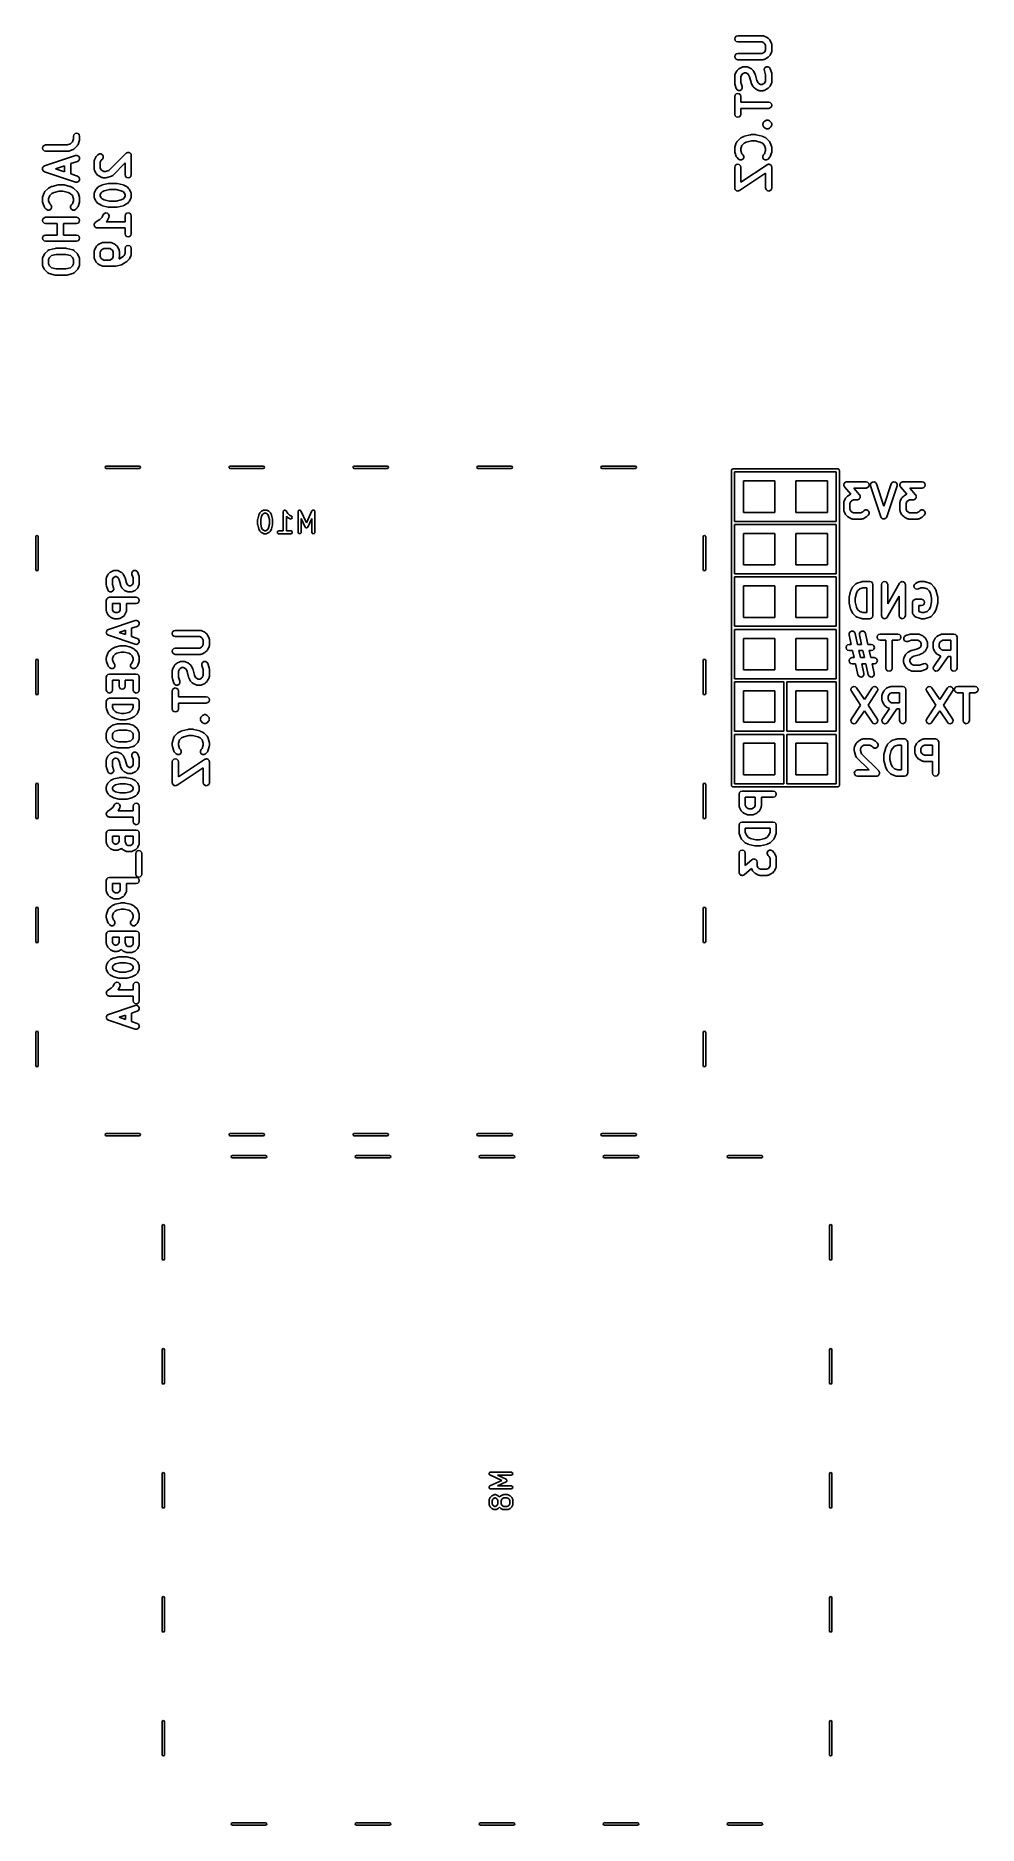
# Model space of a CAD drawing. Extents: x 1.65 to 3.45, y 0.29 to 3.7.
import ezdxf

# ---------------------------------------------------------------- set-up
doc = ezdxf.new("R2010")
doc.units = 0
doc.header["$MEASUREMENT"] = 0
doc.layers.add('BLACK', color=7, linetype='CONTINUOUS')

msp = doc.modelspace()

# ---------------------------------------------------------------- linework, layer by layer
at = {"layer": 'BLACK', "linetype": 'CONTINUOUS'}
for p, q in [((2.98341, 3.69235), (2.9842, 3.6953)), ((2.9842, 3.6894), (2.98341, 3.69235)), ((2.9842, 3.6953), (2.98636, 3.69747)), ((2.98636, 3.68724), (2.9842, 3.6894)), ((2.98636, 3.69747), (2.98931, 3.69826)), ((2.98931, 3.68645), (2.98636, 3.68724)), ((2.98931, 3.69826), (3.03712, 3.69826)), ((3.03573, 3.68645), (2.98931, 3.68645)), ((3.03925, 3.68469), (3.03573, 3.68645)), ((3.03712, 3.69826), (3.03843, 3.69791)), ((3.03843, 3.69791), (3.03976, 3.69763)), ((3.0407, 3.68323), (3.03925, 3.68469)), ((3.03976, 3.69763), (3.04539, 3.69482)), ((3.04246, 3.67971), (3.0407, 3.68323)), ((3.04539, 3.69482), (3.0461, 3.69419)), ((3.0461, 3.69419), (3.04692, 3.69371)), ((3.04692, 3.69371), (3.04973, 3.6909)), ((3.04973, 3.6909), (3.05021, 3.69008)), ((3.05021, 3.69008), (3.05084, 3.68937)), ((3.05084, 3.68937), (3.05365, 3.68374)), ((3.05365, 3.68374), (3.05392, 3.68241)), ((2.98341, 3.65861), (2.9842, 3.66156)), ((2.9842, 3.65565), (2.98341, 3.65861)), ((2.9842, 3.66156), (2.98636, 3.66372)), ((2.98636, 3.65349), (2.9842, 3.65565)), ((2.98636, 3.66372), (2.98931, 3.66451)), ((2.98931, 3.6527), (2.98636, 3.65349)), ((2.98931, 3.66451), (3.03573, 3.66451)), ((3.03712, 3.6527), (2.98931, 3.6527)), ((3.03573, 3.66451), (3.03925, 3.66627)), ((3.03843, 3.65305), (3.03712, 3.6527)), ((3.03976, 3.65332), (3.03843, 3.65305)), ((3.03925, 3.66627), (3.0407, 3.66773)), ((3.04539, 3.65614), (3.03976, 3.65332)), ((3.0407, 3.66773), (3.04246, 3.67125)), ((3.04246, 3.67125), (3.04246, 3.67971)), ((3.0461, 3.65677), (3.04539, 3.65614)), ((3.04692, 3.65724), (3.0461, 3.65677)), ((3.04973, 3.66005), (3.04692, 3.65724)), ((3.05021, 3.66088), (3.04973, 3.66005)), ((3.05084, 3.66159), (3.05021, 3.66088)), ((3.05365, 3.66721), (3.05084, 3.66159)), ((3.05392, 3.66854), (3.05365, 3.66721)), ((3.05392, 3.68241), (3.05427, 3.6811)), ((3.05427, 3.66985), (3.05392, 3.66854)), ((3.05427, 3.6811), (3.05427, 3.66985)), ((2.98341, 3.62205), (2.98376, 3.62336)), ((2.98341, 3.60799), (2.98341, 3.62205)), ((2.98376, 3.62336), (2.98403, 3.62469)), ((2.98403, 3.62469), (2.98684, 3.63031)), ((2.98684, 3.63031), (2.98747, 3.63102)), ((2.98747, 3.63102), (2.98795, 3.63185)), ((2.98795, 3.63185), (2.99076, 3.63466)), ((2.99076, 3.63466), (2.99159, 3.63513)), ((2.99159, 3.63513), (2.9923, 3.63577)), ((2.9923, 3.63577), (2.99792, 3.63858)), ((2.99698, 3.62417), (2.99522, 3.62065)), ((2.99522, 3.62065), (2.99522, 3.60894)), ((2.99844, 3.62563), (2.99698, 3.62417)), ((2.99792, 3.63858), (2.99925, 3.63885)), ((3.00196, 3.62739), (2.99844, 3.62563)), ((2.99925, 3.63885), (3.00056, 3.6392)), ((3.00056, 3.6392), (3.00619, 3.6392)), ((3.00479, 3.62739), (3.00196, 3.62739)), ((3.00831, 3.62563), (3.00479, 3.62739)), ((3.00619, 3.6392), (3.0075, 3.63885)), ((3.0075, 3.63885), (3.00883, 3.63858)), ((3.00977, 3.62417), (3.00831, 3.62563)), ((3.00883, 3.63858), (3.01445, 3.63577)), ((3.01186, 3.61999), (3.00977, 3.62417)), ((3.01452, 3.60937), (3.01186, 3.61999)), ((3.01445, 3.63577), (3.01516, 3.63513)), ((3.01516, 3.63513), (3.01599, 3.63466)), ((3.01599, 3.63466), (3.0188, 3.63185)), ((3.0188, 3.63185), (3.01927, 3.63102)), ((3.01927, 3.63102), (3.01991, 3.63031)), ((3.01991, 3.63031), (3.02272, 3.62469)), ((3.02272, 3.62469), (3.02285, 3.62405)), ((3.02285, 3.62405), (3.02316, 3.62348)), ((3.02316, 3.62348), (3.02582, 3.61286)), ((3.03977, 3.63448), (3.04114, 3.63721)), ((3.03995, 3.63143), (3.03977, 3.63448)), ((3.04246, 3.6239), (3.03995, 3.63143)), ((3.04114, 3.63721), (3.04369, 3.6389)), ((3.04246, 3.61219), (3.04246, 3.6239)), ((3.04369, 3.6389), (3.04674, 3.63908)), ((3.04674, 3.63908), (3.04947, 3.63771)), ((3.04947, 3.63771), (3.05116, 3.63516)), ((3.05116, 3.63516), (3.05397, 3.62673)), ((3.05397, 3.62673), (3.05403, 3.62578)), ((3.05403, 3.62578), (3.05427, 3.62486)), ((3.05427, 3.62486), (3.05427, 3.6108)), ((2.98365, 3.60707), (2.98341, 3.60799)), ((2.98341, 3.58268), (2.9842, 3.58563)), ((2.98341, 3.54893), (2.98341, 3.58268)), ((2.98371, 3.60612), (2.98365, 3.60707)), ((2.98652, 3.59768), (2.98371, 3.60612)), ((2.9842, 3.58563), (2.98636, 3.58779)), ((2.98636, 3.58779), (2.98931, 3.58858)), ((2.98821, 3.59513), (2.98652, 3.59768)), ((2.99094, 3.59376), (2.98821, 3.59513)), ((2.98931, 3.58858), (2.99227, 3.58779)), ((2.99399, 3.59395), (2.99094, 3.59376)), ((2.99227, 3.58779), (2.99443, 3.58563)), ((2.99654, 3.59563), (2.99399, 3.59395)), ((2.99443, 3.58563), (2.99522, 3.58268)), ((2.99522, 3.60894), (2.99773, 3.60142)), ((2.99522, 3.58268), (2.99522, 3.57171)), ((2.99791, 3.59837), (2.99654, 3.59563)), ((2.99773, 3.60142), (2.99791, 3.59837)), ((3.01483, 3.6088), (3.01452, 3.60937)), ((3.01497, 3.60816), (3.01483, 3.6088)), ((3.01778, 3.60253), (3.01497, 3.60816)), ((3.01841, 3.60182), (3.01778, 3.60253)), ((3.01888, 3.601), (3.01841, 3.60182)), ((3.0217, 3.59819), (3.01888, 3.601)), ((3.02252, 3.59771), (3.0217, 3.59819)), ((3.02323, 3.59708), (3.02252, 3.59771)), ((3.02886, 3.59427), (3.02323, 3.59708)), ((3.02582, 3.61286), (3.02791, 3.60867)), ((3.02791, 3.60867), (3.02937, 3.60722)), ((3.03018, 3.594), (3.02886, 3.59427)), ((3.02937, 3.60722), (3.03289, 3.60546)), ((3.0315, 3.59364), (3.03018, 3.594)), ((3.03712, 3.59364), (3.0315, 3.59364)), ((3.03289, 3.60546), (3.03573, 3.60546)), ((3.03573, 3.60546), (3.03925, 3.60722)), ((3.03843, 3.594), (3.03712, 3.59364)), ((3.03976, 3.59427), (3.03843, 3.594)), ((3.03925, 3.60722), (3.0407, 3.60867)), ((3.04539, 3.59708), (3.03976, 3.59427)), ((3.0407, 3.60867), (3.04246, 3.61219)), ((3.0461, 3.59771), (3.04539, 3.59708)), ((3.04692, 3.59819), (3.0461, 3.59771)), ((3.04973, 3.601), (3.04692, 3.59819)), ((3.05021, 3.60182), (3.04973, 3.601)), ((3.05084, 3.60253), (3.05021, 3.60182)), ((3.05365, 3.60816), (3.05084, 3.60253)), ((3.05392, 3.60949), (3.05365, 3.60816)), ((3.05427, 3.6108), (3.05392, 3.60949)), ((2.9842, 3.54598), (2.98341, 3.54893)), ((2.99522, 3.54893), (2.99443, 3.54598)), ((2.99522, 3.57171), (3.04837, 3.57171)), ((3.04837, 3.5599), (2.99522, 3.5599)), ((2.99522, 3.5599), (2.99522, 3.54893)), ((3.04837, 3.57171), (3.05132, 3.57092)), ((3.05132, 3.56069), (3.04837, 3.5599)), ((3.05132, 3.57092), (3.05348, 3.56876)), ((3.05348, 3.56285), (3.05132, 3.56069)), ((3.05348, 3.56876), (3.05427, 3.5658)), ((3.05427, 3.5658), (3.05348, 3.56285)), ((1.72652, 3.51186), (1.72947, 3.51265)), ((1.72947, 3.51265), (1.73242, 3.51186)), ((2.98636, 3.54382), (2.9842, 3.54598)), ((2.98931, 3.54303), (2.98636, 3.54382)), ((2.99227, 3.54382), (2.98931, 3.54303)), ((2.99443, 3.54598), (2.99227, 3.54382)), ((3.03684, 3.52925), (3.03704, 3.53)), ((3.03704, 3.5285), (3.03684, 3.52925)), ((3.03704, 3.53077), (3.03743, 3.53145)), ((3.03704, 3.53), (3.03704, 3.53077)), ((3.03704, 3.52772), (3.03704, 3.5285)), ((3.03743, 3.52704), (3.03704, 3.52772)), ((3.03743, 3.53145), (3.03763, 3.5322)), ((3.03763, 3.52629), (3.03743, 3.52704)), ((3.03763, 3.5322), (3.03818, 3.53275)), ((3.03818, 3.52574), (3.03763, 3.52629)), ((3.03818, 3.53275), (3.03857, 3.53342)), ((3.03857, 3.52507), (3.03818, 3.52574)), ((3.03857, 3.53342), (3.04138, 3.53623)), ((3.04138, 3.52226), (3.03857, 3.52507)), ((3.04138, 3.53623), (3.0425, 3.53688)), ((3.04403, 3.52073), (3.04138, 3.52226)), ((3.04138, 3.52226), (3.04138, 3.52226)), ((3.04138, 3.52226), (3.04138, 3.52226)), ((3.0425, 3.53688), (3.04403, 3.53776)), ((3.04403, 3.53776), (3.04709, 3.53776)), ((3.04709, 3.52073), (3.04403, 3.52073)), ((3.04709, 3.53776), (3.04861, 3.53688)), ((3.04861, 3.52161), (3.04709, 3.52073)), ((3.04861, 3.53688), (3.04973, 3.53623)), ((3.04973, 3.52226), (3.04861, 3.52161)), ((3.04973, 3.53623), (3.05254, 3.53342)), ((3.05254, 3.52507), (3.04973, 3.52226)), ((3.05254, 3.53342), (3.05254, 3.53342)), ((3.05254, 3.53342), (3.05254, 3.53342)), ((3.05254, 3.53342), (3.05293, 3.53275)), ((3.05293, 3.52574), (3.05254, 3.52507)), ((3.05293, 3.53275), (3.05348, 3.5322)), ((3.05348, 3.52629), (3.05293, 3.52574)), ((3.05348, 3.5322), (3.05368, 3.53145)), ((3.05368, 3.52704), (3.05348, 3.52629)), ((3.05368, 3.53145), (3.05407, 3.53077)), ((3.05407, 3.52772), (3.05368, 3.52704)), ((3.05407, 3.53077), (3.05407, 3.53)), ((3.05407, 3.53), (3.05427, 3.52925)), ((3.05427, 3.52925), (3.05407, 3.5285)), ((3.05407, 3.5285), (3.05407, 3.52772)), ((1.66451, 3.48425), (1.6653, 3.4872)), ((1.6653, 3.4813), (1.66451, 3.48425)), ((1.6653, 3.4872), (1.66746, 3.48937)), ((1.66746, 3.47914), (1.6653, 3.4813)), ((1.66746, 3.48937), (1.67042, 3.49016)), ((1.67042, 3.47835), (1.66746, 3.47914)), ((1.67042, 3.49016), (1.71164, 3.49016)), ((1.7126, 3.47835), (1.67042, 3.47835)), ((1.71164, 3.49016), (1.71784, 3.49223)), ((1.71352, 3.47859), (1.7126, 3.47835)), ((1.71447, 3.47865), (1.71352, 3.47859)), ((1.7229, 3.48146), (1.71447, 3.47865)), ((1.71784, 3.49223), (1.7215, 3.49588)), ((1.7215, 3.49588), (1.72357, 3.50208)), ((1.72404, 3.48221), (1.7229, 3.48146)), ((1.72357, 3.50675), (1.72436, 3.5097)), ((1.72357, 3.50208), (1.72357, 3.50675)), ((1.72521, 3.48289), (1.72404, 3.48221)), ((1.72436, 3.5097), (1.72652, 3.51186)), ((1.73083, 3.48851), (1.72521, 3.48289)), ((1.73151, 3.48969), (1.73083, 3.48851)), ((1.73226, 3.49082), (1.73151, 3.48969)), ((1.73507, 3.49926), (1.73226, 3.49082)), ((1.73242, 3.51186), (1.73459, 3.5097)), ((1.73459, 3.5097), (1.73538, 3.50675)), ((1.73513, 3.50021), (1.73507, 3.49926)), ((1.73538, 3.50112), (1.73513, 3.50021)), ((1.73538, 3.50675), (1.73538, 3.50112)), ((2.98341, 3.48425), (2.98365, 3.48517)), ((2.98341, 3.47863), (2.98341, 3.48425)), ((2.98365, 3.47771), (2.98341, 3.47863)), ((2.98365, 3.48517), (2.98371, 3.48612)), ((2.98371, 3.48612), (2.98652, 3.49456)), ((2.98652, 3.49456), (2.98727, 3.49569)), ((2.98727, 3.49569), (2.98795, 3.49686)), ((2.98795, 3.49686), (2.99357, 3.50249)), ((2.99357, 3.50249), (2.9944, 3.50296)), ((2.9944, 3.50296), (2.99511, 3.50359)), ((2.99511, 3.50359), (3.00073, 3.50641)), ((2.99729, 3.4895), (2.99522, 3.48329)), ((2.99522, 3.48329), (2.99522, 3.47959)), ((2.99522, 3.47959), (2.99729, 3.47338)), ((3.00125, 3.49346), (2.99729, 3.4895)), ((3.00073, 3.50641), (3.00137, 3.50654)), ((3.00544, 3.49555), (3.00125, 3.49346)), ((3.00137, 3.50654), (3.00194, 3.50685)), ((3.00194, 3.50685), (3.01319, 3.50967)), ((3.01535, 3.49803), (3.00544, 3.49555)), ((3.01319, 3.50967), (3.01392, 3.50965)), ((3.01392, 3.50965), (3.01462, 3.50984)), ((3.01462, 3.50984), (3.02306, 3.50984)), ((3.02233, 3.49803), (3.01535, 3.49803)), ((3.03225, 3.49555), (3.02233, 3.49803)), ((3.02306, 3.50984), (3.02376, 3.50965)), ((3.02376, 3.50965), (3.02449, 3.50967)), ((3.02449, 3.50967), (3.03574, 3.50685)), ((3.03643, 3.49346), (3.03225, 3.49555)), ((3.03574, 3.50685), (3.03631, 3.50654)), ((3.03631, 3.50654), (3.03695, 3.50641)), ((3.0404, 3.4895), (3.03643, 3.49346)), ((3.03695, 3.50641), (3.04257, 3.50359)), ((3.04246, 3.48329), (3.0404, 3.4895)), ((3.0404, 3.47338), (3.04246, 3.47959)), ((3.04246, 3.47959), (3.04246, 3.48329)), ((3.04257, 3.50359), (3.04328, 3.50296)), ((3.04328, 3.50296), (3.04411, 3.50249)), ((3.04411, 3.50249), (3.04973, 3.49686)), ((3.04973, 3.49686), (3.05041, 3.49569)), ((3.05041, 3.49569), (3.05116, 3.49456)), ((3.05116, 3.49456), (3.05397, 3.48612)), ((3.05397, 3.48612), (3.05403, 3.48517)), ((3.05403, 3.48517), (3.05427, 3.48425)), ((3.05427, 3.47863), (3.05403, 3.47771)), ((3.05427, 3.48425), (3.05427, 3.47863)), ((1.66463, 3.44607), (1.66479, 3.44639)), ((1.6647, 3.44488), (1.66463, 3.44607)), ((1.66463, 3.4437), (1.6647, 3.44488)), ((1.66479, 3.44639), (1.66481, 3.44675)), ((1.66481, 3.44675), (1.66547, 3.44774)), ((1.66547, 3.44774), (1.666, 3.4488)), ((1.666, 3.4488), (1.6663, 3.449)), ((1.6663, 3.449), (1.6665, 3.4493)), ((1.6665, 3.4493), (1.66756, 3.44983)), ((1.66756, 3.44983), (1.66855, 3.45048)), ((1.66855, 3.45048), (1.7276, 3.47017)), ((1.70669, 3.45075), (1.68909, 3.44488)), ((1.68909, 3.44488), (1.70669, 3.43901)), ((1.70669, 3.43901), (1.70669, 3.45075)), ((1.73134, 3.45896), (1.7185, 3.45469)), ((1.7185, 3.45469), (1.7185, 3.43508)), ((1.7276, 3.47017), (1.73066, 3.47035)), ((1.73066, 3.47035), (1.73339, 3.46899)), ((1.73389, 3.46065), (1.73134, 3.45896)), ((1.73339, 3.46899), (1.73507, 3.46643)), ((1.73526, 3.46338), (1.73389, 3.46065)), ((1.73507, 3.46643), (1.73526, 3.46338)), ((1.76294, 3.45894), (1.76329, 3.46025)), ((1.76294, 3.44488), (1.76294, 3.45894)), ((1.76329, 3.44357), (1.76294, 3.44488)), ((1.76329, 3.46025), (1.76356, 3.46158)), ((1.76356, 3.46158), (1.76637, 3.46721)), ((1.76637, 3.46721), (1.767, 3.46792)), ((1.767, 3.46792), (1.76748, 3.46874)), ((1.76748, 3.46874), (1.77029, 3.47155)), ((1.77029, 3.47155), (1.77294, 3.47308)), ((1.77294, 3.47308), (1.77599, 3.47308)), ((1.77651, 3.46107), (1.77475, 3.45755)), ((1.77475, 3.45755), (1.77475, 3.44628)), ((1.77475, 3.44628), (1.77651, 3.44276)), ((1.77599, 3.47308), (1.77864, 3.47155)), ((1.77864, 3.4632), (1.77651, 3.46107)), ((1.77864, 3.47155), (1.78017, 3.46891)), ((1.78017, 3.46585), (1.77864, 3.4632)), ((1.78017, 3.46891), (1.78017, 3.46585)), ((1.79096, 3.44161), (1.82372, 3.47437)), ((1.82199, 3.45593), (1.79833, 3.43227)), ((1.82199, 3.43363), (1.82199, 3.45593)), ((1.82372, 3.47437), (1.82439, 3.47476)), ((1.82439, 3.47476), (1.82494, 3.47531)), ((1.82494, 3.47531), (1.82569, 3.47551)), ((1.82569, 3.47551), (1.82637, 3.4759)), ((1.82637, 3.4759), (1.82715, 3.4759)), ((1.82715, 3.4759), (1.8279, 3.4761)), ((1.8279, 3.4761), (1.82865, 3.4759)), ((1.82865, 3.4759), (1.82942, 3.4759)), ((1.82942, 3.4759), (1.8301, 3.47551)), ((1.8301, 3.47551), (1.83085, 3.47531)), ((1.83085, 3.47531), (1.8314, 3.47476)), ((1.8314, 3.47476), (1.83207, 3.47437)), ((1.83207, 3.47437), (1.83246, 3.47369)), ((1.83246, 3.47369), (1.83301, 3.47314)), ((1.83301, 3.47314), (1.83321, 3.47239)), ((1.83321, 3.47239), (1.8336, 3.47172)), ((1.8336, 3.47172), (1.8336, 3.47094)), ((1.8336, 3.47094), (1.8338, 3.47019)), ((1.8338, 3.47019), (1.8338, 3.43363)), ((2.98341, 3.44769), (2.9842, 3.45065)), ((2.98341, 3.40832), (2.98341, 3.44769)), ((2.98371, 3.47676), (2.98365, 3.47771)), ((2.98652, 3.46832), (2.98371, 3.47676)), ((2.9842, 3.45065), (2.98636, 3.45281)), ((2.98636, 3.45281), (2.98931, 3.4536)), ((2.98727, 3.46719), (2.98652, 3.46832)), ((2.98795, 3.46602), (2.98727, 3.46719)), ((2.99076, 3.4632), (2.98795, 3.46602)), ((2.98931, 3.4536), (2.99227, 3.45281)), ((2.99341, 3.46167), (2.99076, 3.4632)), ((2.99227, 3.45281), (2.99443, 3.45065)), ((2.99647, 3.46167), (2.99341, 3.46167)), ((2.99443, 3.45065), (2.99522, 3.44769)), ((2.99522, 3.41936), (3.04509, 3.45261)), ((2.99522, 3.44769), (2.99522, 3.41936)), ((2.99911, 3.4632), (2.99647, 3.46167)), ((2.99729, 3.47338), (2.99911, 3.47155)), ((2.99911, 3.47155), (3.00064, 3.46891)), ((3.00064, 3.46585), (2.99911, 3.4632)), ((3.00064, 3.46891), (3.00064, 3.46585)), ((3.03704, 3.46891), (3.03857, 3.47155)), ((3.03704, 3.46585), (3.03704, 3.46891)), ((3.03857, 3.4632), (3.03704, 3.46585)), ((3.03857, 3.47155), (3.0404, 3.47338)), ((3.04122, 3.46167), (3.03857, 3.4632)), ((3.04427, 3.46167), (3.04122, 3.46167)), ((3.04692, 3.4632), (3.04427, 3.46167)), ((3.04509, 3.45261), (3.04528, 3.45267)), ((3.04528, 3.45267), (3.04542, 3.45281)), ((3.04542, 3.45281), (3.04671, 3.45316)), ((3.04671, 3.45316), (3.04799, 3.45359)), ((3.04973, 3.46602), (3.04692, 3.4632)), ((3.04799, 3.45359), (3.04818, 3.45355)), ((3.04818, 3.45355), (3.04837, 3.4536)), ((3.04837, 3.4536), (3.04967, 3.45325)), ((3.04967, 3.45325), (3.05099, 3.45299)), ((3.05041, 3.46719), (3.04973, 3.46602)), ((3.05116, 3.46832), (3.05041, 3.46719)), ((3.05099, 3.45299), (3.05113, 3.45286)), ((3.05113, 3.45286), (3.05132, 3.45281)), ((3.05397, 3.47676), (3.05116, 3.46832)), ((3.05132, 3.45281), (3.05227, 3.45186)), ((3.05227, 3.45186), (3.05328, 3.45097)), ((3.05328, 3.45097), (3.05335, 3.45078)), ((3.05335, 3.45078), (3.05348, 3.45065)), ((3.05348, 3.45065), (3.05383, 3.44935)), ((3.05383, 3.44935), (3.05426, 3.44807)), ((3.05403, 3.47771), (3.05397, 3.47676)), ((3.05426, 3.44807), (3.05422, 3.44788)), ((3.05422, 3.44788), (3.05427, 3.44769)), ((3.05427, 3.44769), (3.05427, 3.40832)), ((1.66479, 3.44337), (1.66463, 3.4437)), ((1.66481, 3.44301), (1.66479, 3.44337)), ((1.66547, 3.44202), (1.66481, 3.44301)), ((1.666, 3.44096), (1.66547, 3.44202)), ((1.6663, 3.44076), (1.666, 3.44096)), ((1.6665, 3.44046), (1.6663, 3.44076)), ((1.66756, 3.43993), (1.6665, 3.44046)), ((1.66855, 3.43928), (1.66756, 3.43993)), ((1.7276, 3.41959), (1.66855, 3.43928)), ((1.67621, 3.40798), (1.68184, 3.41079)), ((1.68184, 3.41079), (1.68247, 3.41092)), ((1.68247, 3.41092), (1.68304, 3.41124)), ((1.68304, 3.41124), (1.69429, 3.41405)), ((1.69429, 3.41405), (1.69502, 3.41404)), ((1.69502, 3.41404), (1.69573, 3.41423)), ((1.69573, 3.41423), (1.70416, 3.41423)), ((1.70416, 3.41423), (1.70487, 3.41404)), ((1.70487, 3.41404), (1.70559, 3.41405)), ((1.70559, 3.41405), (1.71684, 3.41124)), ((1.71684, 3.41124), (1.71741, 3.41092)), ((1.71741, 3.41092), (1.71805, 3.41079)), ((1.71805, 3.41079), (1.72368, 3.40798)), ((1.7185, 3.43508), (1.73134, 3.4308)), ((1.73066, 3.41941), (1.7276, 3.41959)), ((1.73339, 3.42078), (1.73066, 3.41941)), ((1.73134, 3.4308), (1.73389, 3.42911)), ((1.73507, 3.42333), (1.73339, 3.42078)), ((1.73389, 3.42911), (1.73526, 3.42638)), ((1.73526, 3.42638), (1.73507, 3.42333)), ((1.76356, 3.44224), (1.76329, 3.44357)), ((1.76637, 3.43662), (1.76356, 3.44224)), ((1.767, 3.43591), (1.76637, 3.43662)), ((1.76748, 3.43508), (1.767, 3.43591)), ((1.77029, 3.43227), (1.76748, 3.43508)), ((1.77111, 3.43179), (1.77029, 3.43227)), ((1.77029, 3.40969), (1.77111, 3.41016)), ((1.77182, 3.43116), (1.77111, 3.43179)), ((1.77111, 3.41016), (1.77182, 3.41079)), ((1.77745, 3.42835), (1.77182, 3.43116)), ((1.77182, 3.41079), (1.77745, 3.41361)), ((1.77651, 3.44276), (1.77796, 3.4413)), ((1.77878, 3.42808), (1.77745, 3.42835)), ((1.77745, 3.41361), (1.77809, 3.41374)), ((1.77796, 3.4413), (1.78148, 3.43954)), ((1.77809, 3.41374), (1.77866, 3.41405)), ((1.77866, 3.41405), (1.78991, 3.41687)), ((1.78009, 3.42773), (1.77878, 3.42808)), ((1.78571, 3.42773), (1.78009, 3.42773)), ((1.78148, 3.43954), (1.78476, 3.43954)), ((1.78476, 3.43954), (1.79096, 3.44161)), ((1.78663, 3.42797), (1.78571, 3.42773)), ((1.78758, 3.42803), (1.78663, 3.42797)), ((1.79602, 3.43084), (1.78758, 3.42803)), ((1.78991, 3.41687), (1.79063, 3.41685)), ((1.79063, 3.41685), (1.79134, 3.41704)), ((1.79134, 3.41704), (1.8054, 3.41704)), ((1.79715, 3.43159), (1.79602, 3.43084)), ((1.79833, 3.43227), (1.79715, 3.43159)), ((1.8054, 3.41704), (1.8061, 3.41685)), ((1.8061, 3.41685), (1.80683, 3.41687)), ((1.80683, 3.41687), (1.81808, 3.41405)), ((1.81808, 3.41405), (1.81865, 3.41374)), ((1.81865, 3.41374), (1.81929, 3.41361)), ((1.81929, 3.41361), (1.82491, 3.41079)), ((1.82278, 3.43068), (1.82199, 3.43363)), ((1.82494, 3.42852), (1.82278, 3.43068)), ((1.82491, 3.41079), (1.82562, 3.41016)), ((1.8279, 3.42773), (1.82494, 3.42852)), ((1.82562, 3.41016), (1.82645, 3.40969)), ((1.83085, 3.42852), (1.8279, 3.42773)), ((1.83301, 3.43068), (1.83085, 3.42852)), ((1.8338, 3.43363), (1.83301, 3.43068)), ((3.04246, 3.43666), (2.99259, 3.40341)), ((3.04246, 3.40832), (3.04246, 3.43666)), ((1.66451, 3.38864), (1.66476, 3.38956)), ((1.66451, 3.38301), (1.66451, 3.38864)), ((1.66476, 3.3821), (1.66451, 3.38301)), ((1.66476, 3.38956), (1.66481, 3.39051)), ((1.66481, 3.38115), (1.66476, 3.3821)), ((1.66481, 3.39051), (1.66763, 3.39894)), ((1.66763, 3.37271), (1.66481, 3.38115)), ((1.66763, 3.39894), (1.66837, 3.40008)), ((1.66837, 3.40008), (1.66905, 3.40125)), ((1.66905, 3.40125), (1.67468, 3.40688)), ((1.67468, 3.40688), (1.6755, 3.40735)), ((1.6755, 3.40735), (1.67621, 3.40798)), ((1.67839, 3.39389), (1.67632, 3.38768)), ((1.67632, 3.38768), (1.67632, 3.38397)), ((1.67632, 3.38397), (1.67839, 3.37777)), ((1.68235, 3.39785), (1.67839, 3.39389)), ((1.67839, 3.37777), (1.68022, 3.37594)), ((1.68022, 3.37594), (1.68174, 3.37329)), ((1.68654, 3.39994), (1.68235, 3.39785)), ((1.69645, 3.40242), (1.68654, 3.39994)), ((1.70344, 3.40242), (1.69645, 3.40242)), ((1.71335, 3.39994), (1.70344, 3.40242)), ((1.71754, 3.39785), (1.71335, 3.39994)), ((1.7215, 3.39389), (1.71754, 3.39785)), ((1.71814, 3.37329), (1.71967, 3.37594)), ((1.71967, 3.37594), (1.7215, 3.37777)), ((1.72357, 3.38768), (1.7215, 3.39389)), ((1.7215, 3.37777), (1.72357, 3.38397)), ((1.72357, 3.38397), (1.72357, 3.38768)), ((1.72368, 3.40798), (1.72439, 3.40735)), ((1.72439, 3.40735), (1.72521, 3.40688)), ((1.72521, 3.40688), (1.73083, 3.40125)), ((1.73083, 3.40125), (1.73151, 3.40008)), ((1.73151, 3.40008), (1.73226, 3.39894)), ((1.73226, 3.39894), (1.73507, 3.39051)), ((1.73507, 3.38115), (1.73226, 3.37271)), ((1.73507, 3.39051), (1.73513, 3.38956)), ((1.73513, 3.3821), (1.73507, 3.38115)), ((1.73513, 3.38956), (1.73538, 3.38864)), ((1.73538, 3.38301), (1.73513, 3.3821)), ((1.73538, 3.38864), (1.73538, 3.38301)), ((1.76294, 3.39708), (1.76329, 3.39839)), ((1.76294, 3.39145), (1.76294, 3.39708)), ((1.76329, 3.39014), (1.76294, 3.39145)), ((1.76329, 3.39839), (1.76356, 3.39972)), ((1.76356, 3.38881), (1.76329, 3.39014)), ((1.76356, 3.39972), (1.76637, 3.40534)), ((1.76637, 3.38319), (1.76356, 3.38881)), ((1.76637, 3.40534), (1.767, 3.40605)), ((1.767, 3.38247), (1.76637, 3.38319)), ((1.767, 3.40605), (1.76748, 3.40688)), ((1.76748, 3.38165), (1.767, 3.38247)), ((1.76748, 3.40688), (1.77029, 3.40969)), ((1.77029, 3.37884), (1.76748, 3.38165)), ((1.77111, 3.37836), (1.77029, 3.37884)), ((1.77182, 3.37773), (1.77111, 3.37836)), ((1.77745, 3.37492), (1.77182, 3.37773)), ((1.77651, 3.3992), (1.77475, 3.39568)), ((1.77475, 3.39568), (1.77475, 3.39285)), ((1.77475, 3.39285), (1.77651, 3.38932)), ((1.77796, 3.40066), (1.77651, 3.3992)), ((1.77651, 3.38932), (1.77796, 3.38787)), ((1.78215, 3.40275), (1.77796, 3.40066)), ((1.77796, 3.38787), (1.78215, 3.38577)), ((1.79207, 3.40523), (1.78215, 3.40275)), ((1.78215, 3.38577), (1.79207, 3.3833)), ((1.80467, 3.40523), (1.79207, 3.40523)), ((1.79207, 3.3833), (1.80467, 3.3833)), ((1.81459, 3.40275), (1.80467, 3.40523)), ((1.80467, 3.3833), (1.81459, 3.38577)), ((1.81877, 3.40066), (1.81459, 3.40275)), ((1.81459, 3.38577), (1.81877, 3.38787)), ((1.82023, 3.3992), (1.81877, 3.40066)), ((1.81877, 3.38787), (1.82023, 3.38932)), ((1.82491, 3.37773), (1.81929, 3.37492)), ((1.82199, 3.39568), (1.82023, 3.3992)), ((1.82023, 3.38932), (1.82199, 3.39285)), ((1.82199, 3.39285), (1.82199, 3.39568)), ((1.82562, 3.37836), (1.82491, 3.37773)), ((1.82645, 3.37884), (1.82562, 3.37836)), ((1.82645, 3.40969), (1.82926, 3.40688)), ((1.82926, 3.38165), (1.82645, 3.37884)), ((1.82926, 3.40688), (1.82974, 3.40605)), ((1.82974, 3.38247), (1.82926, 3.38165)), ((1.82974, 3.40605), (1.83037, 3.40534)), ((1.83037, 3.38319), (1.82974, 3.38247)), ((1.83037, 3.40534), (1.83318, 3.39972)), ((1.83318, 3.38881), (1.83037, 3.38319)), ((1.83318, 3.39972), (1.83345, 3.39839)), ((1.83345, 3.39014), (1.83318, 3.38881)), ((1.83345, 3.39839), (1.8338, 3.39708)), ((1.8338, 3.39145), (1.83345, 3.39014)), ((1.8338, 3.39708), (1.8338, 3.39145)), ((2.98346, 3.40814), (2.98341, 3.40832)), ((2.98342, 3.40794), (2.98346, 3.40814)), ((2.98385, 3.40667), (2.98342, 3.40794)), ((2.9842, 3.40537), (2.98385, 3.40667)), ((2.98434, 3.40523), (2.9842, 3.40537)), ((2.9844, 3.40505), (2.98434, 3.40523)), ((2.98541, 3.40416), (2.9844, 3.40505)), ((2.98636, 3.40321), (2.98541, 3.40416)), ((2.98655, 3.40316), (2.98636, 3.40321)), ((2.9867, 3.40303), (2.98655, 3.40316)), ((2.98802, 3.40277), (2.9867, 3.40303)), ((2.98931, 3.40242), (2.98802, 3.40277)), ((2.9895, 3.40247), (2.98931, 3.40242)), ((2.98969, 3.40243), (2.9895, 3.40247)), ((2.99097, 3.40286), (2.98969, 3.40243)), ((2.99227, 3.40321), (2.99097, 3.40286)), ((2.9924, 3.40335), (2.99227, 3.40321)), ((2.99259, 3.40341), (2.9924, 3.40335)), ((3.04325, 3.40537), (3.04246, 3.40832)), ((3.04542, 3.40321), (3.04325, 3.40537)), ((3.04837, 3.40242), (3.04542, 3.40321)), ((3.05132, 3.40321), (3.04837, 3.40242)), ((3.05348, 3.40537), (3.05132, 3.40321)), ((3.05427, 3.40832), (3.05348, 3.40537)), ((1.66451, 3.34646), (1.6653, 3.34941)), ((1.6653, 3.3435), (1.66451, 3.34646)), ((1.6653, 3.34941), (1.66746, 3.35157)), ((1.66746, 3.34134), (1.6653, 3.3435)), ((1.66746, 3.35157), (1.67042, 3.35236)), ((1.66837, 3.37158), (1.66763, 3.37271)), ((1.66905, 3.3704), (1.66837, 3.37158)), ((1.67186, 3.36759), (1.66905, 3.3704)), ((1.67042, 3.35236), (1.72947, 3.35236)), ((1.67451, 3.36606), (1.67186, 3.36759)), ((1.67757, 3.36606), (1.67451, 3.36606)), ((1.68022, 3.36759), (1.67757, 3.36606)), ((1.68174, 3.37024), (1.68022, 3.36759)), ((1.68174, 3.37329), (1.68174, 3.37024)), ((1.71814, 3.37024), (1.71814, 3.37329)), ((1.71967, 3.36759), (1.71814, 3.37024)), ((1.72232, 3.36606), (1.71967, 3.36759)), ((1.72538, 3.36606), (1.72232, 3.36606)), ((1.72802, 3.36759), (1.72538, 3.36606)), ((1.73083, 3.3704), (1.72802, 3.36759)), ((1.72947, 3.35236), (1.73242, 3.35157)), ((1.73151, 3.37158), (1.73083, 3.3704)), ((1.73226, 3.37271), (1.73151, 3.37158)), ((1.73242, 3.35157), (1.73459, 3.34941)), ((1.73459, 3.3435), (1.73242, 3.34134)), ((1.73459, 3.34941), (1.73538, 3.34646)), ((1.73538, 3.34646), (1.73459, 3.3435)), ((1.76373, 3.34097), (1.76468, 3.34192)), ((1.76468, 3.34192), (1.76557, 3.34293)), ((1.76557, 3.34293), (1.77352, 3.34823)), ((1.77352, 3.34823), (1.77805, 3.35277)), ((1.77809, 3.37479), (1.77745, 3.37492)), ((1.77805, 3.35277), (1.78043, 3.35753)), ((1.77866, 3.37447), (1.77809, 3.37479)), ((1.78991, 3.37166), (1.77866, 3.37447)), ((1.78043, 3.35753), (1.78246, 3.35982)), ((1.78246, 3.35982), (1.78536, 3.36079)), ((1.78536, 3.36079), (1.78836, 3.36018)), ((1.78708, 3.34509), (1.78591, 3.34393)), ((1.78591, 3.34393), (1.82199, 3.34393)), ((1.78755, 3.34592), (1.78708, 3.34509)), ((1.78818, 3.34663), (1.78755, 3.34592)), ((1.791, 3.35225), (1.78818, 3.34663)), ((1.78836, 3.36018), (1.79064, 3.35815)), ((1.79063, 3.37167), (1.78991, 3.37166)), ((1.79134, 3.37148), (1.79063, 3.37167)), ((1.79064, 3.35815), (1.79161, 3.35525)), ((1.79161, 3.35525), (1.791, 3.35225)), ((1.8054, 3.37148), (1.79134, 3.37148)), ((1.8061, 3.37167), (1.8054, 3.37148)), ((1.80683, 3.37166), (1.8061, 3.37167)), ((1.81808, 3.37447), (1.80683, 3.37166)), ((1.81865, 3.37479), (1.81808, 3.37447)), ((1.81929, 3.37492), (1.81865, 3.37479)), ((1.82199, 3.35489), (1.82278, 3.35785)), ((1.82199, 3.34393), (1.82199, 3.35489)), ((1.82278, 3.35785), (1.82494, 3.36001)), ((1.82494, 3.36001), (1.8279, 3.3608)), ((1.8279, 3.3608), (1.83085, 3.36001)), ((1.83085, 3.36001), (1.83301, 3.35785)), ((1.83301, 3.35785), (1.8338, 3.35489)), ((1.8338, 3.35489), (1.8338, 3.32115)), ((1.66451, 3.31271), (1.6653, 3.31566)), ((1.6653, 3.30976), (1.66451, 3.31271)), ((1.6653, 3.31566), (1.66746, 3.31783)), ((1.66746, 3.3076), (1.6653, 3.30976)), ((1.67042, 3.34055), (1.66746, 3.34134)), ((1.66746, 3.31783), (1.67042, 3.31862)), ((1.69263, 3.34055), (1.67042, 3.34055)), ((1.67042, 3.31862), (1.69263, 3.31862)), ((1.69263, 3.31862), (1.69263, 3.34055)), ((1.72947, 3.34055), (1.70444, 3.34055)), ((1.70444, 3.34055), (1.70444, 3.31862)), ((1.70444, 3.31862), (1.72947, 3.31862)), ((1.73242, 3.34134), (1.72947, 3.34055)), ((1.72947, 3.31862), (1.73242, 3.31783)), ((1.73242, 3.31783), (1.73459, 3.31566)), ((1.73459, 3.30976), (1.73242, 3.3076)), ((1.73459, 3.31566), (1.73538, 3.31271)), ((1.73538, 3.31271), (1.73459, 3.30976)), ((1.76294, 3.33802), (1.76328, 3.33932)), ((1.76299, 3.33783), (1.76294, 3.33802)), ((1.76295, 3.33764), (1.76299, 3.33783)), ((1.76338, 3.33637), (1.76295, 3.33764)), ((1.76328, 3.33932), (1.76355, 3.34064)), ((1.76373, 3.33507), (1.76338, 3.33637)), ((1.76355, 3.34064), (1.76368, 3.34078)), ((1.76368, 3.34078), (1.76373, 3.34097)), ((1.76387, 3.33493), (1.76373, 3.33507)), ((1.76393, 3.33474), (1.76387, 3.33493)), ((1.76494, 3.33386), (1.76393, 3.33474)), ((1.76589, 3.33291), (1.76494, 3.33386)), ((1.76608, 3.33286), (1.76589, 3.33291)), ((1.76622, 3.33273), (1.76608, 3.33286)), ((1.76754, 3.33246), (1.76622, 3.33273)), ((1.76884, 3.33211), (1.76754, 3.33246)), ((1.82199, 3.33211), (1.76884, 3.33211)), ((1.82199, 3.32115), (1.82199, 3.33211)), ((1.82278, 3.31819), (1.82199, 3.32115)), ((1.82494, 3.31603), (1.82278, 3.31819)), ((1.8279, 3.31524), (1.82494, 3.31603)), ((1.83085, 3.31603), (1.8279, 3.31524)), ((1.83301, 3.31819), (1.83085, 3.31603)), ((1.8338, 3.32115), (1.83301, 3.31819)), ((1.66451, 3.27334), (1.66486, 3.27465)), ((1.66486, 3.27465), (1.66513, 3.27598)), ((1.66513, 3.27598), (1.66795, 3.28161)), ((1.67042, 3.30681), (1.66746, 3.3076)), ((1.66795, 3.28161), (1.66858, 3.28232)), ((1.66858, 3.28232), (1.66905, 3.28314)), ((1.66905, 3.28314), (1.67468, 3.28877)), ((1.72947, 3.30681), (1.67042, 3.30681)), ((1.67468, 3.28877), (1.67472, 3.28879)), ((1.67472, 3.28879), (1.67475, 3.28883)), ((1.67475, 3.28883), (1.67604, 3.28955)), ((1.67604, 3.28955), (1.67732, 3.29029)), ((1.67808, 3.27547), (1.67632, 3.27195)), ((1.67732, 3.29029), (1.67738, 3.29029)), ((1.67738, 3.29029), (1.67742, 3.29032)), ((1.67742, 3.29032), (1.68867, 3.29313)), ((1.68187, 3.27926), (1.67808, 3.27547)), ((1.69083, 3.2815), (1.68187, 3.27926)), ((1.68867, 3.29313), (1.6894, 3.29312)), ((1.6894, 3.29312), (1.6901, 3.29331)), ((1.6901, 3.29331), (1.70979, 3.29331)), ((1.70906, 3.2815), (1.69083, 3.2815)), ((1.71802, 3.27926), (1.70906, 3.2815)), ((1.70979, 3.29331), (1.71049, 3.29312)), ((1.71049, 3.29312), (1.71122, 3.29313)), ((1.71122, 3.29313), (1.72247, 3.29032)), ((1.72181, 3.27547), (1.71802, 3.27926)), ((1.72357, 3.27195), (1.72181, 3.27547)), ((1.72247, 3.29032), (1.72251, 3.29029)), ((1.72251, 3.29029), (1.72256, 3.29029)), ((1.72256, 3.29029), (1.72385, 3.28955)), ((1.72385, 3.28955), (1.72514, 3.28883)), ((1.72514, 3.28883), (1.72517, 3.28879)), ((1.72517, 3.28879), (1.72521, 3.28877)), ((1.72521, 3.28877), (1.73083, 3.28314)), ((1.73242, 3.3076), (1.72947, 3.30681)), ((1.73083, 3.28314), (1.73131, 3.28232)), ((1.73131, 3.28232), (1.73194, 3.28161)), ((1.73194, 3.28161), (1.73475, 3.27598)), ((1.73475, 3.27598), (1.73503, 3.27465)), ((1.73503, 3.27465), (1.73538, 3.27334)), ((1.76294, 3.2874), (1.76329, 3.28871)), ((1.76294, 3.27615), (1.76294, 3.2874)), ((1.76329, 3.27484), (1.76294, 3.27615)), ((1.76329, 3.28871), (1.76356, 3.29004)), ((1.76356, 3.27351), (1.76329, 3.27484)), ((1.76356, 3.29004), (1.76637, 3.29567)), ((1.76637, 3.29567), (1.767, 3.29638)), ((1.767, 3.29638), (1.76748, 3.2972)), ((1.76748, 3.2972), (1.77029, 3.30001)), ((1.77029, 3.30001), (1.77111, 3.30049)), ((1.77111, 3.30049), (1.77182, 3.30112)), ((1.77182, 3.30112), (1.77745, 3.30393)), ((1.77651, 3.28953), (1.77475, 3.28601)), ((1.77475, 3.28601), (1.77475, 3.27755)), ((1.77475, 3.27755), (1.77651, 3.27403)), ((1.77796, 3.29098), (1.77651, 3.28953)), ((1.77651, 3.27403), (1.77796, 3.27257)), ((1.77745, 3.30393), (1.77878, 3.3042)), ((1.78148, 3.29274), (1.77796, 3.29098)), ((1.77878, 3.3042), (1.78009, 3.30456)), ((1.78009, 3.30456), (1.79415, 3.30456)), ((1.79276, 3.29274), (1.78148, 3.29274)), ((1.79628, 3.29098), (1.79276, 3.29274)), ((1.79415, 3.30456), (1.79546, 3.3042)), ((1.79546, 3.3042), (1.79679, 3.30393)), ((1.79773, 3.28953), (1.79628, 3.29098)), ((1.79628, 3.27257), (1.79773, 3.27403)), ((1.79679, 3.30393), (1.80242, 3.30112)), ((1.79949, 3.28601), (1.79773, 3.28953)), ((1.79773, 3.27403), (1.79949, 3.27755)), ((1.79949, 3.27755), (1.79949, 3.28601)), ((1.80242, 3.30112), (1.80313, 3.30049)), ((1.80313, 3.30049), (1.80395, 3.30001)), ((1.80395, 3.30001), (1.80676, 3.2972)), ((1.80676, 3.2972), (1.80724, 3.29638)), ((1.80724, 3.29638), (1.80787, 3.29567)), ((1.80787, 3.29567), (1.81068, 3.29004)), ((1.81068, 3.29004), (1.81095, 3.28871)), ((1.81095, 3.27484), (1.81068, 3.27351)), ((1.81095, 3.28871), (1.8113, 3.2874)), ((1.8113, 3.27615), (1.81095, 3.27484)), ((1.8113, 3.2874), (1.8113, 3.27615)), ((1.81141, 3.2732), (1.81851, 3.27793)), ((1.81851, 3.27793), (1.82023, 3.27965)), ((1.82023, 3.27965), (1.82199, 3.28317)), ((1.82199, 3.29303), (1.82278, 3.29598)), ((1.82199, 3.28317), (1.82199, 3.29303)), ((1.82278, 3.29598), (1.82494, 3.29814)), ((1.82494, 3.29814), (1.8279, 3.29893)), ((1.8279, 3.29893), (1.83085, 3.29814)), ((1.83318, 3.27914), (1.83037, 3.27351)), ((1.83085, 3.29814), (1.83301, 3.29598)), ((1.83301, 3.29598), (1.8338, 3.29303)), ((1.83345, 3.28047), (1.83318, 3.27914)), ((1.8338, 3.28178), (1.83345, 3.28047)), ((1.8338, 3.29303), (1.8338, 3.28178)), ((1.66451, 3.26209), (1.66451, 3.27334)), ((1.66486, 3.26078), (1.66451, 3.26209)), ((1.66513, 3.25945), (1.66486, 3.26078)), ((1.66795, 3.25383), (1.66513, 3.25945)), ((1.66858, 3.25312), (1.66795, 3.25383)), ((1.66905, 3.25229), (1.66858, 3.25312)), ((1.67468, 3.24667), (1.66905, 3.25229)), ((1.67472, 3.24664), (1.67468, 3.24667)), ((1.67475, 3.2466), (1.67472, 3.24664)), ((1.67604, 3.24588), (1.67475, 3.2466)), ((1.67732, 3.24514), (1.67604, 3.24588)), ((1.67632, 3.27195), (1.67632, 3.26349)), ((1.67632, 3.26349), (1.67808, 3.25997)), ((1.67738, 3.24514), (1.67732, 3.24514)), ((1.67742, 3.24511), (1.67738, 3.24514)), ((1.68867, 3.2423), (1.67742, 3.24511)), ((1.67808, 3.25997), (1.68187, 3.25618)), ((1.68187, 3.25618), (1.69083, 3.25394)), ((1.6894, 3.24231), (1.68867, 3.2423)), ((1.6901, 3.24213), (1.6894, 3.24231)), ((1.70979, 3.24213), (1.6901, 3.24213)), ((1.69083, 3.25394), (1.70906, 3.25394)), ((1.70906, 3.25394), (1.71802, 3.25618)), ((1.71049, 3.24231), (1.70979, 3.24213)), ((1.71122, 3.2423), (1.71049, 3.24231)), ((1.72247, 3.24511), (1.71122, 3.2423)), ((1.71802, 3.25618), (1.72181, 3.25997)), ((1.72181, 3.25997), (1.72357, 3.26349)), ((1.72251, 3.24514), (1.72247, 3.24511)), ((1.72256, 3.24514), (1.72251, 3.24514)), ((1.72385, 3.24588), (1.72256, 3.24514)), ((1.72357, 3.26349), (1.72357, 3.27195)), ((1.72514, 3.2466), (1.72385, 3.24588)), ((1.72517, 3.24664), (1.72514, 3.2466)), ((1.72521, 3.24667), (1.72517, 3.24664)), ((1.73083, 3.25229), (1.72521, 3.24667)), ((1.73131, 3.25312), (1.73083, 3.25229)), ((1.73194, 3.25383), (1.73131, 3.25312)), ((1.73475, 3.25945), (1.73194, 3.25383)), ((1.73503, 3.26078), (1.73475, 3.25945)), ((1.73538, 3.26209), (1.73503, 3.26078)), ((1.73538, 3.27334), (1.73538, 3.26209)), ((1.76637, 3.26789), (1.76356, 3.27351)), ((1.767, 3.26718), (1.76637, 3.26789)), ((1.76748, 3.26635), (1.767, 3.26718)), ((1.77029, 3.26354), (1.76748, 3.26635)), ((1.77111, 3.26307), (1.77029, 3.26354)), ((1.77182, 3.26243), (1.77111, 3.26307)), ((1.77745, 3.25962), (1.77182, 3.26243)), ((1.77878, 3.25935), (1.77745, 3.25962)), ((1.77796, 3.27257), (1.78148, 3.27081)), ((1.78009, 3.259), (1.77878, 3.25935)), ((1.80259, 3.259), (1.78009, 3.259)), ((1.78148, 3.27081), (1.79276, 3.27081)), ((1.79276, 3.27081), (1.79628, 3.27257)), ((1.80329, 3.25919), (1.80259, 3.259)), ((1.80402, 3.25918), (1.80329, 3.25919)), ((1.81527, 3.26199), (1.80402, 3.25918)), ((1.81068, 3.27351), (1.8104, 3.27294)), ((1.8104, 3.27294), (1.81141, 3.2732)), ((1.81615, 3.26248), (1.81527, 3.26199)), ((1.81711, 3.2628), (1.81615, 3.26248)), ((1.82555, 3.26843), (1.81711, 3.2628)), ((1.82594, 3.26887), (1.82555, 3.26843)), ((1.82645, 3.26917), (1.82594, 3.26887)), ((1.82926, 3.27198), (1.82645, 3.26917)), ((1.82974, 3.2728), (1.82926, 3.27198)), ((1.83037, 3.27351), (1.82974, 3.2728)), ((1.7837, 2.87583), (1.78439, 2.8775)), ((1.78439, 2.87416), (1.7837, 2.87583)), ((1.78439, 2.8775), (1.78606, 2.87819)), ((1.78606, 2.87346), (1.78439, 2.87416)), ((1.78606, 2.87819), (1.84906, 2.87819)), ((1.84906, 2.87346), (1.78606, 2.87346)), ((1.84906, 2.87819), (1.85073, 2.8775)), ((1.85073, 2.87416), (1.84906, 2.87346)), ((1.85073, 2.8775), (1.85142, 2.87583)), ((1.85142, 2.87583), (1.85073, 2.87416)), ((2.01992, 2.87583), (2.02061, 2.8775)), ((2.02061, 2.87416), (2.01992, 2.87583)), ((2.02061, 2.8775), (2.02228, 2.87819)), ((2.02228, 2.87346), (2.02061, 2.87416)), ((2.02228, 2.87819), (2.08528, 2.87819)), ((2.08528, 2.87346), (2.02228, 2.87346)), ((2.08528, 2.87819), (2.08695, 2.8775)), ((2.08695, 2.87416), (2.08528, 2.87346)), ((2.08695, 2.8775), (2.08764, 2.87583)), ((2.08764, 2.87583), (2.08695, 2.87416)), ((2.25614, 2.87583), (2.25683, 2.8775)), ((2.25683, 2.87416), (2.25614, 2.87583)), ((2.25683, 2.8775), (2.2585, 2.87819)), ((2.2585, 2.87346), (2.25683, 2.87416)), ((2.2585, 2.87819), (2.3215, 2.87819)), ((2.3215, 2.87346), (2.2585, 2.87346)), ((2.3215, 2.87819), (2.32317, 2.8775)), ((2.32317, 2.87416), (2.3215, 2.87346)), ((2.32317, 2.8775), (2.32386, 2.87583)), ((2.32386, 2.87583), (2.32317, 2.87416)), ((2.49236, 2.87583), (2.49305, 2.8775)), ((2.49305, 2.87416), (2.49236, 2.87583)), ((2.49305, 2.8775), (2.49472, 2.87819)), ((2.49472, 2.87346), (2.49305, 2.87416)), ((2.49472, 2.87819), (2.55772, 2.87819)), ((2.55772, 2.87346), (2.49472, 2.87346)), ((2.55772, 2.87819), (2.55939, 2.8775)), ((2.55939, 2.87416), (2.55772, 2.87346)), ((2.55939, 2.8775), (2.56008, 2.87583)), ((2.56008, 2.87583), (2.55939, 2.87416)), ((2.72858, 2.87583), (2.72927, 2.8775)), ((2.72927, 2.87416), (2.72858, 2.87583)), ((2.72927, 2.8775), (2.73094, 2.87819)), ((2.73094, 2.87346), (2.72927, 2.87416)), ((2.73094, 2.87819), (2.79394, 2.87819)), ((2.79394, 2.87346), (2.73094, 2.87346)), ((2.79394, 2.87819), (2.79561, 2.8775)), ((2.79561, 2.87416), (2.79394, 2.87346)), ((2.79561, 2.8775), (2.7963, 2.87583)), ((2.7963, 2.87583), (2.79561, 2.87416)), ((2.97705, 2.87), (2.97711, 2.87038)), ((2.97705, 2.27), (2.97705, 2.87)), ((2.97709, 2.87051), (2.97716, 2.87063)), ((2.97711, 2.87038), (2.97709, 2.87051)), ((2.97716, 2.87063), (2.97723, 2.87101)), ((2.97723, 2.87101), (2.97772, 2.8716)), ((2.97772, 2.8716), (2.9781, 2.87226)), ((2.9781, 2.87226), (2.97835, 2.87235)), ((2.97835, 2.87235), (2.97852, 2.87256)), ((2.97852, 2.87256), (2.97928, 2.87269)), ((2.97928, 2.87269), (2.98, 2.87295)), ((2.98, 2.87295), (3.18, 2.87295)), ((2.98295, 2.86705), (2.98295, 2.77295)), ((3.17705, 2.86705), (2.98295, 2.86705)), ((3.17705, 2.77295), (3.17705, 2.86705)), ((3.18, 2.87295), (3.18038, 2.87289)), ((3.18038, 2.87289), (3.18051, 2.87291)), ((3.18051, 2.87291), (3.18063, 2.87284)), ((3.18063, 2.87284), (3.18101, 2.87277)), ((3.18101, 2.87277), (3.1816, 2.87228)), ((3.1816, 2.87228), (3.18226, 2.8719)), ((3.18226, 2.8719), (3.18235, 2.87165)), ((3.18235, 2.87165), (3.18256, 2.87148)), ((3.18256, 2.87148), (3.18269, 2.87072)), ((3.18269, 2.87072), (3.18295, 2.87)), ((3.18295, 2.87), (3.18295, 2.27)), ((3, 2.79), (3, 2.85)), ((3, 2.85), (3.06, 2.85)), ((3.06, 2.85), (3.06, 2.79)), ((3.1, 2.79), (3.1, 2.85)), ((3.1, 2.85), (3.16, 2.85)), ((3.16, 2.85), (3.16, 2.79)), ((3.19125, 2.84234), (3.1915, 2.84328)), ((3.1914, 2.84178), (3.19125, 2.84234)), ((3.19136, 2.84119), (3.1914, 2.84178)), ((3.19179, 2.84032), (3.19136, 2.84119)), ((3.1915, 2.84328), (3.19156, 2.84424)), ((3.19156, 2.84424), (3.19189, 2.84473)), ((3.19204, 2.83939), (3.19179, 2.84032)), ((3.19189, 2.84473), (3.19204, 2.84529)), ((3.19204, 2.84529), (3.19273, 2.84598)), ((3.19245, 2.83897), (3.19204, 2.83939)), ((3.19271, 2.83845), (3.19245, 2.83897)), ((3.20479, 2.82464), (3.19271, 2.83845)), ((3.19273, 2.84598), (3.19327, 2.84678)), ((3.19327, 2.84678), (3.19379, 2.84704)), ((3.19379, 2.84704), (3.1942, 2.84745)), ((3.1942, 2.84745), (3.19514, 2.84771)), ((3.19514, 2.84771), (3.19601, 2.84813)), ((3.19601, 2.84813), (3.19659, 2.84809)), ((3.19659, 2.84809), (3.19715, 2.84825)), ((3.19715, 2.84825), (3.23371, 2.84825)), ((3.23371, 2.83643), (3.21017, 2.83643)), ((3.21017, 2.83643), (3.22128, 2.82373)), ((3.23371, 2.84825), (3.23666, 2.84745)), ((3.23666, 2.83723), (3.23371, 2.83643)), ((3.23666, 2.84745), (3.23883, 2.84529)), ((3.23883, 2.83939), (3.23666, 2.83723)), ((3.23883, 2.84529), (3.23962, 2.84234)), ((3.23962, 2.84234), (3.23883, 2.83939)), ((3.24199, 2.84352), (3.24335, 2.84626)), ((3.24217, 2.84047), (3.24199, 2.84352)), ((3.26186, 2.78142), (3.24217, 2.84047)), ((3.24335, 2.84626), (3.24591, 2.84794)), ((3.24591, 2.84794), (3.24896, 2.84813)), ((3.24896, 2.84813), (3.25169, 2.84676)), ((3.25169, 2.84676), (3.25338, 2.84421)), ((3.25338, 2.84421), (3.26746, 2.80196)), ((3.26746, 2.80196), (3.28154, 2.84421)), ((3.29275, 2.84047), (3.27306, 2.78142)), ((3.28154, 2.84421), (3.28322, 2.84676)), ((3.28322, 2.84676), (3.28596, 2.84813)), ((3.28596, 2.84813), (3.28901, 2.84794)), ((3.28901, 2.84794), (3.29156, 2.84626)), ((3.29156, 2.84626), (3.29293, 2.84352)), ((3.29293, 2.84352), (3.29275, 2.84047)), ((3.29811, 2.84234), (3.29836, 2.84328)), ((3.29826, 2.84178), (3.29811, 2.84234)), ((3.29822, 2.84119), (3.29826, 2.84178)), ((3.29865, 2.84032), (3.29822, 2.84119)), ((3.29836, 2.84328), (3.29843, 2.84424)), ((3.29843, 2.84424), (3.29875, 2.84473)), ((3.2989, 2.83939), (3.29865, 2.84032)), ((3.29875, 2.84473), (3.2989, 2.84529)), ((3.2989, 2.84529), (3.29959, 2.84598)), ((3.29931, 2.83897), (3.2989, 2.83939)), ((3.29957, 2.83845), (3.29931, 2.83897)), ((3.31166, 2.82464), (3.29957, 2.83845)), ((3.29959, 2.84598), (3.30013, 2.84678)), ((3.30013, 2.84678), (3.30065, 2.84704)), ((3.30065, 2.84704), (3.30106, 2.84745)), ((3.30106, 2.84745), (3.302, 2.84771)), ((3.302, 2.84771), (3.30287, 2.84813)), ((3.30287, 2.84813), (3.30345, 2.84809)), ((3.30345, 2.84809), (3.30402, 2.84825)), ((3.30402, 2.84825), (3.34057, 2.84825)), ((3.34057, 2.83643), (3.31703, 2.83643)), ((3.31703, 2.83643), (3.32815, 2.82373)), ((3.34057, 2.84825), (3.34353, 2.84745)), ((3.34353, 2.83723), (3.34057, 2.83643)), ((3.34353, 2.84745), (3.34569, 2.84529)), ((3.34569, 2.83939), (3.34353, 2.83723)), ((3.34569, 2.84529), (3.34648, 2.84234)), ((3.34648, 2.84234), (3.34569, 2.83939)), ((3.19125, 2.80859), (3.1916, 2.80991)), ((3.19125, 2.79453), (3.19125, 2.80859)), ((3.1916, 2.80991), (3.19187, 2.81123)), ((3.19187, 2.81123), (3.19468, 2.81686)), ((3.19468, 2.81686), (3.19531, 2.81757)), ((3.19531, 2.81757), (3.19579, 2.81839)), ((3.19579, 2.81839), (3.1986, 2.82121)), ((3.1986, 2.82121), (3.19943, 2.82168)), ((3.19943, 2.82168), (3.20014, 2.82231)), ((3.20014, 2.82231), (3.20479, 2.82464)), ((3.20482, 2.81072), (3.20306, 2.8072)), ((3.20306, 2.8072), (3.20306, 2.79593)), ((3.20628, 2.81218), (3.20482, 2.81072)), ((3.2098, 2.81394), (3.20628, 2.81218)), ((3.21684, 2.81394), (3.2098, 2.81394)), ((3.2174, 2.81409), (3.21684, 2.81394)), ((3.21798, 2.81405), (3.2174, 2.81409)), ((3.21886, 2.81448), (3.21798, 2.81405)), ((3.21979, 2.81473), (3.21886, 2.81448)), ((3.2202, 2.81514), (3.21979, 2.81473)), ((3.22073, 2.8154), (3.2202, 2.81514)), ((3.22127, 2.8162), (3.22073, 2.8154)), ((3.22195, 2.81689), (3.22127, 2.8162)), ((3.22128, 2.82373), (3.22154, 2.82321)), ((3.22154, 2.82321), (3.22195, 2.8228)), ((3.22195, 2.8228), (3.2222, 2.82186)), ((3.2221, 2.81745), (3.22195, 2.81689)), ((3.22243, 2.81794), (3.2221, 2.81745)), ((3.2222, 2.82186), (3.22263, 2.82099)), ((3.22249, 2.81891), (3.22243, 2.81794)), ((3.22274, 2.81984), (3.22249, 2.81891)), ((3.22263, 2.82099), (3.22259, 2.82041)), ((3.22259, 2.82041), (3.22274, 2.81984)), ((3.29811, 2.80859), (3.29846, 2.80991)), ((3.29811, 2.79453), (3.29811, 2.80859)), ((3.29846, 2.80991), (3.29873, 2.81123)), ((3.29873, 2.81123), (3.30155, 2.81686)), ((3.30155, 2.81686), (3.30218, 2.81757)), ((3.30218, 2.81757), (3.30265, 2.81839)), ((3.30265, 2.81839), (3.30546, 2.82121)), ((3.30546, 2.82121), (3.30629, 2.82168)), ((3.30629, 2.82168), (3.307, 2.82231)), ((3.307, 2.82231), (3.31166, 2.82464)), ((3.31168, 2.81072), (3.30992, 2.8072)), ((3.30992, 2.8072), (3.30992, 2.79593)), ((3.31314, 2.81218), (3.31168, 2.81072)), ((3.31666, 2.81394), (3.31314, 2.81218)), ((3.3237, 2.81394), (3.31666, 2.81394)), ((3.32426, 2.81409), (3.3237, 2.81394)), ((3.32485, 2.81405), (3.32426, 2.81409)), ((3.32572, 2.81448), (3.32485, 2.81405)), ((3.32665, 2.81473), (3.32572, 2.81448)), ((3.32707, 2.81514), (3.32665, 2.81473)), ((3.32759, 2.8154), (3.32707, 2.81514)), ((3.32813, 2.8162), (3.32759, 2.8154)), ((3.32882, 2.81689), (3.32813, 2.8162)), ((3.32815, 2.82373), (3.3284, 2.82321)), ((3.3284, 2.82321), (3.32882, 2.8228)), ((3.32882, 2.8228), (3.32907, 2.82186)), ((3.32897, 2.81745), (3.32882, 2.81689)), ((3.32929, 2.81794), (3.32897, 2.81745)), ((3.32907, 2.82186), (3.32949, 2.82099)), ((3.32936, 2.81891), (3.32929, 2.81794)), ((3.32961, 2.81984), (3.32936, 2.81891)), ((3.32949, 2.82099), (3.32946, 2.82041)), ((3.32946, 2.82041), (3.32961, 2.81984)), ((2.07455, 2.77656), (2.07466, 2.77714)), ((2.07455, 2.76719), (2.07455, 2.77656)), ((2.0746, 2.76706), (2.07455, 2.76719)), ((2.07464, 2.76647), (2.0746, 2.76706)), ((2.07464, 2.77728), (2.07652, 2.78478)), ((2.07466, 2.77714), (2.07464, 2.77728)), ((2.07652, 2.75897), (2.07464, 2.76647)), ((2.07652, 2.78478), (2.07672, 2.78524)), ((2.07672, 2.78524), (2.07674, 2.78538)), ((2.07674, 2.78538), (2.07862, 2.78913)), ((2.07862, 2.78913), (2.07914, 2.78984)), ((2.07914, 2.78984), (2.07917, 2.7899)), ((2.07917, 2.7899), (2.08104, 2.79177)), ((2.08217, 2.78303), (2.08046, 2.7762)), ((2.08046, 2.7762), (2.08046, 2.76755)), ((2.08046, 2.76755), (2.08217, 2.76072)), ((2.08104, 2.79177), (2.08177, 2.79228)), ((2.08177, 2.79228), (2.08181, 2.79233)), ((2.08181, 2.79233), (2.08556, 2.7942)), ((2.08368, 2.78606), (2.08217, 2.78303)), ((2.08488, 2.78726), (2.08368, 2.78606)), ((2.08758, 2.78861), (2.08488, 2.78726)), ((2.08556, 2.7942), (2.08654, 2.79449)), ((2.08654, 2.79449), (2.08671, 2.79445)), ((2.08671, 2.79445), (2.08688, 2.79451)), ((2.08688, 2.79451), (2.09063, 2.79451)), ((2.08993, 2.78861), (2.08758, 2.78861)), ((2.09263, 2.78726), (2.08993, 2.78861)), ((2.09063, 2.79451), (2.09164, 2.79433)), ((2.09164, 2.79433), (2.09178, 2.79422)), ((2.09178, 2.79422), (2.09195, 2.7942)), ((2.09195, 2.7942), (2.0957, 2.79233)), ((2.09383, 2.78606), (2.09263, 2.78726)), ((2.09534, 2.78303), (2.09383, 2.78606)), ((2.09705, 2.7762), (2.09534, 2.78303)), ((2.09534, 2.76072), (2.09705, 2.76755)), ((2.0957, 2.79233), (2.09641, 2.7918)), ((2.09641, 2.7918), (2.09647, 2.79177)), ((2.09647, 2.79177), (2.09834, 2.7899)), ((2.09705, 2.76755), (2.09705, 2.7762)), ((2.09834, 2.7899), (2.09885, 2.78918)), ((2.09885, 2.78918), (2.0989, 2.78913)), ((2.0989, 2.78913), (2.10077, 2.78538)), ((2.10077, 2.78538), (2.10092, 2.78489)), ((2.10092, 2.78489), (2.10099, 2.78478)), ((2.10099, 2.78478), (2.10287, 2.77728)), ((2.10287, 2.76647), (2.10099, 2.75897)), ((2.10296, 2.76719), (2.10285, 2.76661)), ((2.10285, 2.76661), (2.10287, 2.76647)), ((2.10287, 2.77728), (2.10291, 2.77669)), ((2.10291, 2.77669), (2.10296, 2.77656)), ((2.10296, 2.77656), (2.10296, 2.76719)), ((2.1233, 2.79156), (2.12348, 2.79257)), ((2.1233, 2.75514), (2.1233, 2.79156)), ((2.12348, 2.79257), (2.12358, 2.7927)), ((2.12358, 2.7927), (2.1236, 2.79287)), ((2.1236, 2.79287), (2.12422, 2.79346)), ((2.12422, 2.79346), (2.12477, 2.79412)), ((2.12477, 2.79412), (2.12494, 2.79415)), ((2.12494, 2.79415), (2.12506, 2.79426)), ((2.12506, 2.79426), (2.12592, 2.79432)), ((2.12592, 2.79432), (2.12676, 2.79447)), ((2.12676, 2.79447), (2.12691, 2.79438)), ((2.12691, 2.79438), (2.12708, 2.79439)), ((2.12708, 2.79439), (2.12777, 2.79389)), ((2.12777, 2.79389), (2.12851, 2.79346)), ((2.12851, 2.79346), (2.12857, 2.7933)), ((2.12857, 2.7933), (2.12871, 2.7932)), ((2.12871, 2.7932), (2.13229, 2.78782)), ((2.13166, 2.7801), (2.1292, 2.78256)), ((2.1292, 2.78256), (2.1292, 2.75514)), ((2.13172, 2.78007), (2.13166, 2.7801)), ((2.13243, 2.77954), (2.13172, 2.78007)), ((2.13229, 2.78782), (2.1355, 2.78461)), ((2.13618, 2.77767), (2.13243, 2.77954)), ((2.1355, 2.78461), (2.13882, 2.78295)), ((2.13819, 2.77744), (2.13618, 2.77767)), ((2.13987, 2.77855), (2.13819, 2.77744)), ((2.13882, 2.78295), (2.13964, 2.78234)), ((2.13964, 2.78234), (2.14045, 2.78049)), ((2.14045, 2.78049), (2.13987, 2.77855)), ((2.15142, 2.79156), (2.1516, 2.79257)), ((2.15142, 2.75219), (2.15142, 2.79156)), ((2.1516, 2.79257), (2.15185, 2.79287)), ((2.15185, 2.79287), (2.15195, 2.79325)), ((2.15195, 2.79325), (2.15248, 2.79362)), ((2.15248, 2.79362), (2.1529, 2.79412)), ((2.1529, 2.79412), (2.15328, 2.79419)), ((2.15328, 2.79419), (2.15361, 2.79441)), ((2.15361, 2.79441), (2.15425, 2.79436)), ((2.15425, 2.79436), (2.15488, 2.79447)), ((2.15488, 2.79447), (2.15523, 2.79427)), ((2.15523, 2.79427), (2.15562, 2.79424)), ((2.15562, 2.79424), (2.15608, 2.79378)), ((2.15608, 2.79378), (2.15663, 2.79346)), ((2.15663, 2.79346), (2.15677, 2.79309)), ((2.15677, 2.79309), (2.15705, 2.79281)), ((2.15705, 2.79281), (2.1675, 2.77042)), ((2.16482, 2.76219), (2.15732, 2.77825)), ((2.15732, 2.77825), (2.15732, 2.75219)), ((2.16536, 2.76165), (2.16482, 2.76219)), ((2.1675, 2.77042), (2.17794, 2.79281)), ((2.17017, 2.76219), (2.16995, 2.76187)), ((2.17767, 2.77825), (2.17017, 2.76219)), ((2.17767, 2.75219), (2.17767, 2.77825)), ((2.17794, 2.79281), (2.17853, 2.79365)), ((2.17853, 2.79365), (2.17889, 2.79381)), ((2.17889, 2.79381), (2.17914, 2.79412)), ((2.17914, 2.79412), (2.17978, 2.79423)), ((2.17978, 2.79423), (2.18036, 2.7945)), ((2.18036, 2.7945), (2.18074, 2.7944)), ((2.18074, 2.7944), (2.18113, 2.79447)), ((2.18113, 2.79447), (2.18169, 2.79415)), ((2.18169, 2.79415), (2.18231, 2.79398)), ((2.18231, 2.79398), (2.18254, 2.79365)), ((2.18254, 2.79365), (2.18288, 2.79346)), ((2.18288, 2.79346), (2.1831, 2.79285)), ((2.1831, 2.79285), (2.18347, 2.79232)), ((2.18347, 2.79232), (2.18344, 2.79193)), ((2.18344, 2.79193), (2.18357, 2.79156)), ((2.18357, 2.79156), (2.18357, 2.75219)), ((2.98295, 2.77295), (3.17705, 2.77295)), ((2.98295, 2.76705), (2.98295, 2.67295)), ((3.17705, 2.76705), (2.98295, 2.76705)), ((3.06, 2.79), (3, 2.79)), ((3.16, 2.79), (3.1, 2.79)), ((3.17705, 2.67295), (3.17705, 2.76705)), ((3.1916, 2.79322), (3.19125, 2.79453)), ((3.19187, 2.79189), (3.1916, 2.79322)), ((3.19468, 2.78627), (3.19187, 2.79189)), ((3.19531, 2.78556), (3.19468, 2.78627)), ((3.19579, 2.78473), (3.19531, 2.78556)), ((3.1986, 2.78192), (3.19579, 2.78473)), ((3.19943, 2.78145), (3.1986, 2.78192)), ((3.20014, 2.78081), (3.19943, 2.78145)), ((3.20576, 2.778), (3.20014, 2.78081)), ((3.20306, 2.79593), (3.20482, 2.79241)), ((3.20482, 2.79241), (3.20628, 2.79095)), ((3.20709, 2.77773), (3.20576, 2.778)), ((3.20628, 2.79095), (3.2098, 2.78919)), ((3.2084, 2.77738), (3.20709, 2.77773)), ((3.22528, 2.77738), (3.2084, 2.77738)), ((3.2098, 2.78919), (3.22388, 2.78919)), ((3.22388, 2.78919), (3.2274, 2.79095)), ((3.22659, 2.77773), (3.22528, 2.77738)), ((3.22792, 2.778), (3.22659, 2.77773)), ((3.2274, 2.79095), (3.22954, 2.79308)), ((3.23354, 2.78081), (3.22792, 2.778)), ((3.22954, 2.79308), (3.23218, 2.79461)), ((3.23218, 2.79461), (3.23524, 2.79461)), ((3.23425, 2.78145), (3.23354, 2.78081)), ((3.23508, 2.78192), (3.23425, 2.78145)), ((3.23789, 2.78473), (3.23508, 2.78192)), ((3.23524, 2.79461), (3.23789, 2.79308)), ((3.23789, 2.79308), (3.23942, 2.79044)), ((3.23942, 2.78738), (3.23789, 2.78473)), ((3.23942, 2.79044), (3.23942, 2.78738)), ((3.26251, 2.78043), (3.26186, 2.78142)), ((3.26304, 2.77937), (3.26251, 2.78043)), ((3.26334, 2.77917), (3.26304, 2.77937)), ((3.26354, 2.77887), (3.26334, 2.77917)), ((3.2646, 2.77834), (3.26354, 2.77887)), ((3.26559, 2.77768), (3.2646, 2.77834)), ((3.26595, 2.77766), (3.26559, 2.77768)), ((3.26627, 2.7775), (3.26595, 2.77766)), ((3.26746, 2.77757), (3.26627, 2.7775)), ((3.26864, 2.7775), (3.26746, 2.77757)), ((3.26896, 2.77766), (3.26864, 2.7775)), ((3.26933, 2.77768), (3.26896, 2.77766)), ((3.27032, 2.77834), (3.26933, 2.77768)), ((3.27138, 2.77887), (3.27032, 2.77834)), ((3.27157, 2.77917), (3.27138, 2.77887)), ((3.27188, 2.77937), (3.27157, 2.77917)), ((3.27241, 2.78043), (3.27188, 2.77937)), ((3.27306, 2.78142), (3.27241, 2.78043)), ((3.29846, 2.79322), (3.29811, 2.79453)), ((3.29873, 2.79189), (3.29846, 2.79322)), ((3.30155, 2.78627), (3.29873, 2.79189)), ((3.30218, 2.78556), (3.30155, 2.78627)), ((3.30265, 2.78473), (3.30218, 2.78556)), ((3.30546, 2.78192), (3.30265, 2.78473)), ((3.30629, 2.78145), (3.30546, 2.78192)), ((3.307, 2.78081), (3.30629, 2.78145)), ((3.31262, 2.778), (3.307, 2.78081)), ((3.30992, 2.79593), (3.31168, 2.79241)), ((3.31168, 2.79241), (3.31314, 2.79095)), ((3.31395, 2.77773), (3.31262, 2.778)), ((3.31314, 2.79095), (3.31666, 2.78919)), ((3.31526, 2.77738), (3.31395, 2.77773)), ((3.33214, 2.77738), (3.31526, 2.77738)), ((3.31666, 2.78919), (3.33074, 2.78919)), ((3.33074, 2.78919), (3.33426, 2.79095)), ((3.33345, 2.77773), (3.33214, 2.77738)), ((3.33478, 2.778), (3.33345, 2.77773)), ((3.33426, 2.79095), (3.3364, 2.79308)), ((3.3404, 2.78081), (3.33478, 2.778)), ((3.3364, 2.79308), (3.33905, 2.79461)), ((3.33905, 2.79461), (3.3421, 2.79461)), ((3.34111, 2.78145), (3.3404, 2.78081)), ((3.34194, 2.78192), (3.34111, 2.78145)), ((3.34475, 2.78473), (3.34194, 2.78192)), ((3.3421, 2.79461), (3.34475, 2.79308)), ((3.34475, 2.79308), (3.34628, 2.79044)), ((3.34628, 2.78738), (3.34475, 2.78473)), ((3.34628, 2.79044), (3.34628, 2.78738)), ((1.65181, 2.74394), (1.6525, 2.74561)), ((1.65181, 2.68094), (1.65181, 2.74394)), ((1.6525, 2.74561), (1.65417, 2.7463)), ((1.65417, 2.7463), (1.65584, 2.74561)), ((1.65584, 2.74561), (1.65654, 2.74394)), ((1.65654, 2.74394), (1.65654, 2.68094)), ((2.07659, 2.75886), (2.07652, 2.75897)), ((2.07674, 2.75837), (2.07659, 2.75886)), ((2.07862, 2.75462), (2.07674, 2.75837)), ((2.07866, 2.75457), (2.07862, 2.75462)), ((2.07917, 2.75385), (2.07866, 2.75457)), ((2.08104, 2.75198), (2.07917, 2.75385)), ((2.0811, 2.75195), (2.08104, 2.75198)), ((2.08181, 2.75142), (2.0811, 2.75195)), ((2.08556, 2.74955), (2.08181, 2.75142)), ((2.08217, 2.76072), (2.08368, 2.75769)), ((2.08368, 2.75769), (2.08488, 2.75649)), ((2.08488, 2.75649), (2.08758, 2.75514)), ((2.08574, 2.74953), (2.08556, 2.74955)), ((2.08587, 2.74942), (2.08574, 2.74953)), ((2.08688, 2.74924), (2.08587, 2.74942)), ((2.09063, 2.74924), (2.08688, 2.74924)), ((2.08758, 2.75514), (2.08993, 2.75514)), ((2.08993, 2.75514), (2.09263, 2.75649)), ((2.0908, 2.7493), (2.09063, 2.74924)), ((2.09097, 2.74926), (2.0908, 2.7493)), ((2.09195, 2.74955), (2.09097, 2.74926)), ((2.0957, 2.75142), (2.09195, 2.74955)), ((2.09263, 2.75649), (2.09383, 2.75769)), ((2.09383, 2.75769), (2.09534, 2.76072)), ((2.09574, 2.75147), (2.0957, 2.75142)), ((2.09647, 2.75198), (2.09574, 2.75147)), ((2.09834, 2.75385), (2.09647, 2.75198)), ((2.09837, 2.75391), (2.09834, 2.75385)), ((2.0989, 2.75462), (2.09837, 2.75391)), ((2.10077, 2.75837), (2.0989, 2.75462)), ((2.10079, 2.75851), (2.10077, 2.75837)), ((2.10099, 2.75897), (2.10079, 2.75851)), ((2.11209, 2.7527), (2.1131, 2.75445)), ((2.11244, 2.75071), (2.11209, 2.7527)), ((2.11399, 2.74942), (2.11244, 2.75071)), ((2.1131, 2.75445), (2.115, 2.75514)), ((2.115, 2.74924), (2.11399, 2.74942)), ((2.115, 2.75514), (2.1233, 2.75514)), ((2.1375, 2.74924), (2.115, 2.74924)), ((2.1292, 2.75514), (2.1375, 2.75514)), ((2.1375, 2.75514), (2.13851, 2.75496)), ((2.1394, 2.74993), (2.1375, 2.74924)), ((2.13851, 2.75496), (2.14006, 2.75367)), ((2.14041, 2.75168), (2.1394, 2.74993)), ((2.14006, 2.75367), (2.14041, 2.75168)), ((2.15211, 2.75029), (2.15142, 2.75219)), ((2.15386, 2.74928), (2.15211, 2.75029)), ((2.15585, 2.74963), (2.15386, 2.74928)), ((2.15715, 2.75118), (2.15585, 2.74963)), ((2.15732, 2.75219), (2.15715, 2.75118)), ((2.1658, 2.76102), (2.16536, 2.76165)), ((2.16606, 2.76095), (2.1658, 2.76102)), ((2.16625, 2.76076), (2.16606, 2.76095)), ((2.16701, 2.7607), (2.16625, 2.76076)), ((2.16775, 2.7605), (2.16701, 2.7607)), ((2.16799, 2.76061), (2.16775, 2.7605)), ((2.16826, 2.76059), (2.16799, 2.76061)), ((2.16889, 2.76103), (2.16826, 2.76059)), ((2.16958, 2.76135), (2.16889, 2.76103)), ((2.16981, 2.76167), (2.16958, 2.76135)), ((2.16991, 2.76175), (2.16981, 2.76167)), ((2.16995, 2.76187), (2.16991, 2.76175)), ((2.17836, 2.75029), (2.17767, 2.75219)), ((2.18011, 2.74928), (2.17836, 2.75029)), ((2.1821, 2.74963), (2.18011, 2.74928)), ((2.18339, 2.75118), (2.1821, 2.74963)), ((2.18357, 2.75219), (2.18339, 2.75118)), ((2.92346, 2.74394), (2.92416, 2.74561)), ((2.92346, 2.68094), (2.92346, 2.74394)), ((2.92416, 2.74561), (2.92583, 2.7463)), ((2.92583, 2.7463), (2.9275, 2.74561)), ((2.9275, 2.74561), (2.92819, 2.74394)), ((2.92819, 2.74394), (2.92819, 2.68094)), ((3, 2.69), (3, 2.75)), ((3, 2.75), (3.06, 2.75)), ((3.06, 2.75), (3.06, 2.69)), ((3.1, 2.69), (3.1, 2.75)), ((3.1, 2.75), (3.16, 2.75)), ((3.16, 2.75), (3.16, 2.69)), ((1.6525, 2.67927), (1.65181, 2.68094)), ((1.65417, 2.67858), (1.6525, 2.67927)), ((1.65584, 2.67927), (1.65417, 2.67858)), ((1.65654, 2.68094), (1.65584, 2.67927)), ((1.78607, 2.6638), (1.78642, 2.66511)), ((1.78607, 2.65161), (1.78607, 2.6638)), ((1.78642, 2.66511), (1.78669, 2.66644)), ((1.78669, 2.66644), (1.78913, 2.67131)), ((1.78913, 2.67131), (1.78976, 2.67203)), ((1.78976, 2.67203), (1.79023, 2.67285)), ((1.79023, 2.67285), (1.79267, 2.67529)), ((1.79267, 2.67529), (1.79349, 2.67576)), ((1.79349, 2.67576), (1.79421, 2.67639)), ((1.79421, 2.67639), (1.79908, 2.67883)), ((1.79926, 2.66517), (1.79788, 2.6624)), ((1.79788, 2.6624), (1.79788, 2.65257)), ((1.79908, 2.67883), (1.80041, 2.6791)), ((1.80034, 2.66626), (1.79926, 2.66517)), ((1.80312, 2.66764), (1.80034, 2.66626)), ((1.80041, 2.6791), (1.80172, 2.67945)), ((1.80172, 2.67945), (1.8066, 2.67945)), ((1.8052, 2.66764), (1.80312, 2.66764)), ((1.80797, 2.66626), (1.8052, 2.66764)), ((1.8066, 2.67945), (1.80791, 2.6791)), ((1.80791, 2.6791), (1.80924, 2.67883)), ((1.80905, 2.66517), (1.80797, 2.66626)), ((1.81077, 2.66174), (1.80905, 2.66517)), ((1.80924, 2.67883), (1.81411, 2.67639)), ((1.81305, 2.65262), (1.81077, 2.66174)), ((1.81411, 2.67639), (1.81482, 2.67576)), ((1.81482, 2.67576), (1.81565, 2.67529)), ((1.81565, 2.67529), (1.81808, 2.67285)), ((1.81808, 2.67285), (1.81856, 2.67203)), ((1.81856, 2.67203), (1.81919, 2.67131)), ((1.81919, 2.67131), (1.82163, 2.66644)), ((1.82163, 2.66644), (1.82176, 2.6658)), ((1.82176, 2.6658), (1.82207, 2.66523)), ((1.82207, 2.66523), (1.82435, 2.65611)), ((1.83493, 2.67473), (1.8363, 2.67747)), ((1.83511, 2.67168), (1.83493, 2.67473)), ((1.83725, 2.66528), (1.83511, 2.67168)), ((1.8363, 2.67747), (1.83885, 2.67915)), ((1.83725, 2.65544), (1.83725, 2.66528)), ((1.83885, 2.67915), (1.8419, 2.67933)), ((1.8419, 2.67933), (1.84463, 2.67797)), ((1.84463, 2.67797), (1.84632, 2.67541)), ((1.84632, 2.67541), (1.84876, 2.6681)), ((1.84876, 2.6681), (1.84881, 2.66715)), ((1.84881, 2.66715), (1.84906, 2.66624)), ((1.84906, 2.66624), (1.84906, 2.65405)), ((2.92416, 2.67927), (2.92346, 2.68094)), ((2.92583, 2.67858), (2.92416, 2.67927)), ((2.9275, 2.67927), (2.92583, 2.67858)), ((2.92819, 2.68094), (2.9275, 2.67927)), ((2.98295, 2.67295), (3.17705, 2.67295)), ((2.98295, 2.66705), (2.98295, 2.57295)), ((3.17705, 2.66705), (2.98295, 2.66705)), ((3.06, 2.69), (3, 2.69)), ((3.16, 2.69), (3.1, 2.69)), ((3.17705, 2.57295), (3.17705, 2.66705)), ((1.78631, 2.65069), (1.78607, 2.65161)), ((1.78637, 2.64974), (1.78631, 2.65069)), ((1.78881, 2.64243), (1.78637, 2.64974)), ((1.78686, 2.62532), (1.78902, 2.62748)), ((1.79049, 2.63988), (1.78881, 2.64243)), ((1.78902, 2.62748), (1.79197, 2.62827)), ((1.79323, 2.63852), (1.79049, 2.63988)), ((1.79197, 2.62827), (1.84315, 2.62827)), ((1.79628, 2.6387), (1.79323, 2.63852)), ((1.79883, 2.64038), (1.79628, 2.6387)), ((1.79788, 2.65257), (1.80001, 2.64617)), ((1.8002, 2.64312), (1.79883, 2.64038)), ((1.80001, 2.64617), (1.8002, 2.64312)), ((1.81337, 2.65205), (1.81305, 2.65262)), ((1.8135, 2.65141), (1.81337, 2.65205)), ((1.81594, 2.64653), (1.8135, 2.65141)), ((1.81657, 2.64582), (1.81594, 2.64653)), ((1.81704, 2.645), (1.81657, 2.64582)), ((1.81948, 2.64256), (1.81704, 2.645)), ((1.8203, 2.64209), (1.81948, 2.64256)), ((1.82101, 2.64146), (1.8203, 2.64209)), ((1.82589, 2.63902), (1.82101, 2.64146)), ((1.82435, 2.65611), (1.82607, 2.65267)), ((1.82722, 2.63875), (1.82589, 2.63902)), ((1.82607, 2.65267), (1.82715, 2.65159)), ((1.82715, 2.65159), (1.82992, 2.65021)), ((1.82853, 2.6384), (1.82722, 2.63875)), ((1.8334, 2.6384), (1.82853, 2.6384)), ((1.82992, 2.65021), (1.83201, 2.65021)), ((1.83201, 2.65021), (1.83478, 2.65159)), ((1.83472, 2.63875), (1.8334, 2.6384)), ((1.83605, 2.63902), (1.83472, 2.63875)), ((1.83478, 2.65159), (1.83586, 2.65267)), ((1.83586, 2.65267), (1.83725, 2.65544)), ((1.84092, 2.64146), (1.83605, 2.63902)), ((1.84163, 2.64209), (1.84092, 2.64146)), ((1.84245, 2.64256), (1.84163, 2.64209)), ((1.84489, 2.645), (1.84245, 2.64256)), ((1.84315, 2.62827), (1.84611, 2.62748)), ((1.84537, 2.64582), (1.84489, 2.645)), ((1.846, 2.64653), (1.84537, 2.64582)), ((1.84844, 2.65141), (1.846, 2.64653)), ((1.84611, 2.62748), (1.84827, 2.62532)), ((1.84871, 2.65274), (1.84844, 2.65141)), ((1.84906, 2.65405), (1.84871, 2.65274)), ((3, 2.59), (3, 2.65)), ((3, 2.65), (3.06, 2.65)), ((3.06, 2.65), (3.06, 2.59)), ((3.1, 2.59), (3.1, 2.65)), ((3.1, 2.65), (3.16, 2.65)), ((3.16, 2.65), (3.16, 2.59)), ((3.20125, 2.62703), (3.20144, 2.62773)), ((3.20125, 2.61859), (3.20125, 2.62703)), ((3.20142, 2.62846), (3.20424, 2.63971)), ((3.20144, 2.62773), (3.20142, 2.62846)), ((3.20424, 2.63971), (3.20455, 2.64028)), ((3.20455, 2.64028), (3.20468, 2.64092)), ((3.20468, 2.64092), (3.2075, 2.64654)), ((3.2075, 2.64654), (3.20813, 2.64726)), ((3.20813, 2.64726), (3.2086, 2.64808)), ((3.2086, 2.64808), (3.21423, 2.6537)), ((3.21554, 2.63622), (3.21306, 2.6263)), ((3.21306, 2.6263), (3.21306, 2.61932)), ((3.21423, 2.6537), (3.2154, 2.65438)), ((3.2154, 2.65438), (3.21654, 2.65513)), ((3.21763, 2.64041), (3.21554, 2.63622)), ((3.21654, 2.65513), (3.22497, 2.65794)), ((3.22159, 2.64437), (3.21763, 2.64041)), ((3.2278, 2.64643), (3.22159, 2.64437)), ((3.22497, 2.65794), (3.22592, 2.658)), ((3.22592, 2.658), (3.22684, 2.65825)), ((3.22684, 2.65825), (3.2409, 2.65825)), ((3.23499, 2.64643), (3.2278, 2.64643)), ((3.23499, 2.59919), (3.23499, 2.64643)), ((3.2409, 2.65825), (3.24385, 2.65745)), ((3.24385, 2.65745), (3.24601, 2.65529)), ((3.24601, 2.65529), (3.24681, 2.65234)), ((3.24681, 2.65234), (3.24681, 2.59328)), ((3.26312, 2.65234), (3.26391, 2.65529)), ((3.26312, 2.59328), (3.26312, 2.65234)), ((3.26391, 2.65529), (3.26607, 2.65745)), ((3.26607, 2.65745), (3.26902, 2.65825)), ((3.26902, 2.65825), (3.27197, 2.65745)), ((3.27197, 2.65745), (3.27414, 2.65529)), ((3.27414, 2.65529), (3.27493, 2.65234)), ((3.29686, 2.6301), (3.27415, 2.59035)), ((3.27493, 2.61552), (3.29764, 2.65527)), ((3.27493, 2.65234), (3.27493, 2.61552)), ((3.29686, 2.59328), (3.29686, 2.6301)), ((3.29764, 2.65527), (3.29765, 2.65528)), ((3.29765, 2.65529), (3.29872, 2.65636)), ((3.29765, 2.65528), (3.29765, 2.65529)), ((3.29872, 2.65636), (3.29979, 2.65744)), ((3.29979, 2.65744), (3.2998, 2.65744)), ((3.2998, 2.65744), (3.29981, 2.65745)), ((3.29981, 2.65745), (3.30128, 2.65785)), ((3.30128, 2.65785), (3.30274, 2.65825)), ((3.30274, 2.65825), (3.30275, 2.65824)), ((3.30275, 2.65824), (3.30277, 2.65825)), ((3.30277, 2.65825), (3.30423, 2.65785)), ((3.30423, 2.65785), (3.3057, 2.65747)), ((3.3057, 2.65747), (3.30571, 2.65746)), ((3.30571, 2.65746), (3.30572, 2.65745)), ((3.30572, 2.65745), (3.30679, 2.65638)), ((3.30679, 2.65638), (3.30787, 2.65532)), ((3.30787, 2.65532), (3.30787, 2.6553)), ((3.30787, 2.6553), (3.30788, 2.65529)), ((3.30788, 2.65529), (3.30827, 2.65383)), ((3.30827, 2.65383), (3.30867, 2.65237)), ((3.30867, 2.65237), (3.30867, 2.65235)), ((3.30867, 2.65235), (3.30867, 2.65234)), ((3.30867, 2.65234), (3.30867, 2.59328)), ((3.32499, 2.64988), (3.32596, 2.65278)), ((3.32561, 2.64689), (3.32499, 2.64988)), ((3.32763, 2.6446), (3.32561, 2.64689)), ((3.32596, 2.65278), (3.32825, 2.65481)), ((3.33053, 2.64363), (3.32763, 2.6446)), ((3.32825, 2.65481), (3.33387, 2.65762)), ((3.33353, 2.64425), (3.33053, 2.64363)), ((3.33791, 2.64643), (3.33353, 2.64425)), ((3.33387, 2.65762), (3.3352, 2.65789)), ((3.3352, 2.65789), (3.33651, 2.65825)), ((3.33651, 2.65825), (3.34495, 2.65825)), ((3.34399, 2.64643), (3.33791, 2.64643)), ((3.3502, 2.64437), (3.34399, 2.64643)), ((3.34495, 2.65825), (3.34587, 2.658)), ((3.34587, 2.658), (3.34682, 2.65794)), ((3.34682, 2.65794), (3.35525, 2.65513)), ((3.35416, 2.64041), (3.3502, 2.64437)), ((3.35625, 2.63622), (3.35416, 2.64041)), ((3.35525, 2.65513), (3.35639, 2.65438)), ((3.35873, 2.6263), (3.35625, 2.63622)), ((3.35639, 2.65438), (3.35756, 2.6537)), ((3.35756, 2.6537), (3.36319, 2.64808)), ((3.35873, 2.61932), (3.35873, 2.6263)), ((3.36319, 2.64808), (3.36366, 2.64726)), ((3.36366, 2.64726), (3.36429, 2.64654)), ((3.36429, 2.64654), (3.3671, 2.64092)), ((3.3671, 2.64092), (3.36723, 2.64028)), ((3.36723, 2.64028), (3.36755, 2.63971)), ((3.36755, 2.63971), (3.37036, 2.62846)), ((3.37036, 2.62846), (3.37035, 2.62773)), ((3.37035, 2.62773), (3.37054, 2.62703)), ((3.37054, 2.62703), (3.37054, 2.61859)), ((1.78607, 2.62237), (1.78686, 2.62532)), ((1.78607, 2.60287), (1.78607, 2.62237)), ((1.78642, 2.60156), (1.78607, 2.60287)), ((1.78669, 2.60023), (1.78642, 2.60156)), ((1.78913, 2.59535), (1.78669, 2.60023)), ((1.78976, 2.59464), (1.78913, 2.59535)), ((1.79023, 2.59382), (1.78976, 2.59464)), ((1.79267, 2.59138), (1.79023, 2.59382)), ((1.79788, 2.61646), (1.79788, 2.60426)), ((1.81288, 2.61646), (1.79788, 2.61646)), ((1.79788, 2.60426), (1.79926, 2.60149)), ((1.79926, 2.60149), (1.80034, 2.60041)), ((1.80034, 2.60041), (1.80312, 2.59903)), ((1.80312, 2.59903), (1.80764, 2.59903)), ((1.80764, 2.59903), (1.81041, 2.60041)), ((1.81041, 2.60041), (1.81149, 2.60149)), ((1.81149, 2.60149), (1.81288, 2.60426)), ((1.81288, 2.60426), (1.81288, 2.61646)), ((1.82052, 2.59382), (1.81808, 2.59138)), ((1.821, 2.59464), (1.82052, 2.59382)), ((1.82163, 2.59535), (1.821, 2.59464)), ((1.82406, 2.60023), (1.82163, 2.59535)), ((1.82434, 2.60156), (1.82406, 2.60023)), ((1.82469, 2.60287), (1.82434, 2.60156)), ((1.84315, 2.61646), (1.82469, 2.61646)), ((1.82469, 2.61646), (1.82469, 2.60287)), ((1.84611, 2.61725), (1.84315, 2.61646)), ((1.84827, 2.61941), (1.84611, 2.61725)), ((1.84827, 2.62532), (1.84906, 2.62237)), ((1.84906, 2.62237), (1.84827, 2.61941)), ((3.20144, 2.61789), (3.20125, 2.61859)), ((3.20142, 2.61716), (3.20144, 2.61789)), ((3.20424, 2.60591), (3.20142, 2.61716)), ((3.20455, 2.60534), (3.20424, 2.60591)), ((3.20468, 2.6047), (3.20455, 2.60534)), ((3.2075, 2.59908), (3.20468, 2.6047)), ((3.20813, 2.59837), (3.2075, 2.59908)), ((3.2086, 2.59755), (3.20813, 2.59837)), ((3.21423, 2.59192), (3.2086, 2.59755)), ((3.21306, 2.61932), (3.21554, 2.60941)), ((3.2154, 2.59124), (3.21423, 2.59192)), ((3.21554, 2.60941), (3.21763, 2.60522)), ((3.21763, 2.60522), (3.22159, 2.60126)), ((3.22159, 2.60126), (3.2278, 2.59919)), ((3.2278, 2.59919), (3.23499, 2.59919)), ((3.24681, 2.59328), (3.24601, 2.59033)), ((3.26312, 2.59327), (3.26312, 2.59328)), ((3.26312, 2.59326), (3.26312, 2.59327)), ((3.26352, 2.59179), (3.26312, 2.59326)), ((3.26391, 2.59033), (3.26352, 2.59179)), ((3.29765, 2.59033), (3.29686, 2.59328)), ((3.30867, 2.59328), (3.30788, 2.59033)), ((3.32217, 2.61859), (3.32296, 2.62155)), ((3.32217, 2.59891), (3.32217, 2.61859)), ((3.32237, 2.59816), (3.32217, 2.59891)), ((3.32237, 2.59738), (3.32237, 2.59816)), ((3.32276, 2.59671), (3.32237, 2.59738)), ((3.32296, 2.59596), (3.32276, 2.59671)), ((3.32296, 2.62155), (3.32512, 2.62371)), ((3.32351, 2.59541), (3.32296, 2.59596)), ((3.3239, 2.59473), (3.32351, 2.59541)), ((3.32671, 2.59192), (3.3239, 2.59473)), ((3.32512, 2.62371), (3.32808, 2.6245)), ((3.32789, 2.59124), (3.32671, 2.59192)), ((3.32808, 2.6245), (3.33933, 2.6245)), ((3.33933, 2.61269), (3.33398, 2.61269)), ((3.33398, 2.61269), (3.33398, 2.60136)), ((3.33398, 2.60136), (3.33408, 2.60126)), ((3.33408, 2.60126), (3.34028, 2.59919)), ((3.33933, 2.6245), (3.34228, 2.62371)), ((3.34228, 2.61348), (3.33933, 2.61269)), ((3.34028, 2.59919), (3.34399, 2.59919)), ((3.34228, 2.62371), (3.34444, 2.62155)), ((3.34444, 2.61564), (3.34228, 2.61348)), ((3.34399, 2.59919), (3.3502, 2.60126)), ((3.34444, 2.62155), (3.34523, 2.61859)), ((3.34523, 2.61859), (3.34444, 2.61564)), ((3.3502, 2.60126), (3.35416, 2.60522)), ((3.35416, 2.60522), (3.35625, 2.60941)), ((3.35625, 2.60941), (3.35873, 2.61932)), ((3.35756, 2.59192), (3.35639, 2.59124)), ((3.36319, 2.59755), (3.35756, 2.59192)), ((3.36366, 2.59837), (3.36319, 2.59755)), ((3.36429, 2.59908), (3.36366, 2.59837)), ((3.3671, 2.6047), (3.36429, 2.59908)), ((3.36723, 2.60534), (3.3671, 2.6047)), ((3.36755, 2.60591), (3.36723, 2.60534)), ((3.37036, 2.61716), (3.36755, 2.60591)), ((3.37054, 2.61859), (3.37035, 2.61789)), ((3.37035, 2.61789), (3.37036, 2.61716)), ((1.78619, 2.56262), (1.78635, 2.56294)), ((1.78626, 2.56144), (1.78619, 2.56262)), ((1.78619, 2.56025), (1.78626, 2.56144)), ((1.78635, 2.55993), (1.78619, 2.56025)), ((1.78635, 2.56294), (1.78637, 2.5633)), ((1.78637, 2.55957), (1.78635, 2.55993)), ((1.78637, 2.5633), (1.78702, 2.56429)), ((1.78702, 2.55858), (1.78637, 2.55957)), ((1.78702, 2.56429), (1.78755, 2.56535)), ((1.78755, 2.55752), (1.78702, 2.55858)), ((1.78755, 2.56535), (1.78786, 2.56555)), ((1.78786, 2.55732), (1.78755, 2.55752)), ((1.78786, 2.56555), (1.78805, 2.56585)), ((1.78805, 2.56585), (1.78912, 2.56639)), ((1.78912, 2.56639), (1.7901, 2.56704)), ((1.7901, 2.56704), (1.84129, 2.5841)), ((1.79349, 2.59091), (1.79267, 2.59138)), ((1.79421, 2.59027), (1.79349, 2.59091)), ((1.79908, 2.58784), (1.79421, 2.59027)), ((1.80041, 2.58757), (1.79908, 2.58784)), ((1.80172, 2.58721), (1.80041, 2.58757)), ((1.80903, 2.58721), (1.80172, 2.58721)), ((1.81034, 2.58757), (1.80903, 2.58721)), ((1.81167, 2.58784), (1.81034, 2.58757)), ((1.82262, 2.56543), (1.81065, 2.56144)), ((1.81065, 2.56144), (1.82262, 2.55744)), ((1.81655, 2.59027), (1.81167, 2.58784)), ((1.81726, 2.59091), (1.81655, 2.59027)), ((1.81808, 2.59138), (1.81726, 2.59091)), ((1.82262, 2.55744), (1.82262, 2.56543)), ((1.84502, 2.57289), (1.83444, 2.56937)), ((1.83444, 2.56937), (1.83444, 2.55351)), ((1.84129, 2.5841), (1.84434, 2.58428)), ((1.84434, 2.58428), (1.84707, 2.58291)), ((1.84757, 2.57458), (1.84502, 2.57289)), ((1.84707, 2.58291), (1.84876, 2.58036)), ((1.84894, 2.57731), (1.84757, 2.57458)), ((1.84876, 2.58036), (1.84894, 2.57731)), ((1.91175, 2.5592), (1.91255, 2.56215)), ((1.91255, 2.55625), (1.91175, 2.5592)), ((1.91255, 2.56215), (1.91471, 2.56432)), ((1.91471, 2.56432), (1.91766, 2.56511)), ((1.91766, 2.56511), (1.96547, 2.56511)), ((1.96547, 2.56511), (1.96678, 2.56476)), ((1.96678, 2.56476), (1.96811, 2.56448)), ((1.96811, 2.56448), (1.97373, 2.56167)), ((1.97373, 2.56167), (1.97444, 2.56104)), ((1.97444, 2.56104), (1.97527, 2.56056)), ((1.97527, 2.56056), (1.97808, 2.55775)), ((1.97808, 2.55775), (1.97855, 2.55693)), ((2.98295, 2.57295), (3.17705, 2.57295)), ((2.98295, 2.56705), (2.98295, 2.47295)), ((3.17705, 2.56705), (2.98295, 2.56705)), ((3.06, 2.59), (3, 2.59)), ((3.16, 2.59), (3.1, 2.59)), ((3.17705, 2.47295), (3.17705, 2.56705)), ((3.20139, 2.55668), (3.20152, 2.55974)), ((3.20152, 2.55974), (3.20316, 2.56232)), ((3.20316, 2.56232), (3.20587, 2.56373)), ((3.20587, 2.56373), (3.20893, 2.5636)), ((3.20893, 2.5636), (3.21151, 2.56196)), ((3.21151, 2.56196), (3.21292, 2.55925)), ((3.21292, 2.55925), (3.21752, 2.53856)), ((3.21654, 2.59049), (3.2154, 2.59124)), ((3.22497, 2.58768), (3.21654, 2.59049)), ((3.22107, 2.55668), (3.22121, 2.55974)), ((3.22121, 2.55974), (3.22285, 2.56232)), ((3.22285, 2.56232), (3.22556, 2.56373)), ((3.22592, 2.58763), (3.22497, 2.58768)), ((3.22556, 2.56373), (3.22861, 2.5636)), ((3.22684, 2.58738), (3.22592, 2.58763)), ((3.2409, 2.58738), (3.22684, 2.58738)), ((3.22861, 2.5636), (3.23119, 2.56196)), ((3.23119, 2.56196), (3.2326, 2.55925)), ((3.2326, 2.55925), (3.2372, 2.53856)), ((3.24385, 2.58817), (3.2409, 2.58738)), ((3.24601, 2.59033), (3.24385, 2.58817)), ((3.25763, 2.55745), (3.26058, 2.55825)), ((3.26058, 2.55825), (3.29433, 2.55825)), ((3.26392, 2.59032), (3.26391, 2.59033)), ((3.26392, 2.59031), (3.26392, 2.59032)), ((3.265, 2.58924), (3.26392, 2.59031)), ((3.26607, 2.58817), (3.265, 2.58924)), ((3.26608, 2.58817), (3.26607, 2.58817)), ((3.26609, 2.58816), (3.26608, 2.58817)), ((3.26756, 2.58777), (3.26609, 2.58816)), ((3.26902, 2.58738), (3.26756, 2.58777)), ((3.26903, 2.58738), (3.26902, 2.58738)), ((3.26905, 2.58738), (3.26903, 2.58738)), ((3.27051, 2.58778), (3.26905, 2.58738)), ((3.27197, 2.58817), (3.27051, 2.58778)), ((3.27198, 2.58818), (3.27197, 2.58817)), ((3.272, 2.58818), (3.27198, 2.58818)), ((3.27306, 2.58926), (3.272, 2.58818)), ((3.27414, 2.59033), (3.27306, 2.58926)), ((3.27415, 2.59035), (3.27414, 2.59034)), ((3.27414, 2.59034), (3.27414, 2.59033)), ((3.29433, 2.55825), (3.29728, 2.55745)), ((3.29981, 2.58817), (3.29765, 2.59033)), ((3.30277, 2.58738), (3.29981, 2.58817)), ((3.30572, 2.58817), (3.30277, 2.58738)), ((3.30788, 2.59033), (3.30572, 2.58817)), ((3.30934, 2.55513), (3.31777, 2.55794)), ((3.31777, 2.55794), (3.31872, 2.558)), ((3.31872, 2.558), (3.31964, 2.55825)), ((3.31964, 2.55825), (3.3337, 2.55825)), ((3.32902, 2.59049), (3.32789, 2.59124)), ((3.33746, 2.58768), (3.32902, 2.59049)), ((3.3337, 2.55825), (3.33501, 2.55789)), ((3.33501, 2.55789), (3.33634, 2.55762)), ((3.33634, 2.55762), (3.34197, 2.55481)), ((3.33841, 2.58763), (3.33746, 2.58768)), ((3.33933, 2.58738), (3.33841, 2.58763)), ((3.34495, 2.58738), (3.33933, 2.58738)), ((3.34587, 2.58763), (3.34495, 2.58738)), ((3.34682, 2.58768), (3.34587, 2.58763)), ((3.35525, 2.59049), (3.34682, 2.58768)), ((3.35639, 2.59124), (3.35525, 2.59049)), ((3.37043, 2.55481), (3.37605, 2.55762)), ((3.37605, 2.55762), (3.37738, 2.55789)), ((3.37738, 2.55789), (3.3787, 2.55825)), ((3.3787, 2.55825), (3.40119, 2.55825)), ((3.40119, 2.55825), (3.40415, 2.55745)), ((1.78805, 2.55702), (1.78786, 2.55732)), ((1.78911, 2.55649), (1.78805, 2.55702)), ((1.7901, 2.55583), (1.78911, 2.55649)), ((1.78955, 2.523), (1.79023, 2.52418)), ((1.84129, 2.53877), (1.7901, 2.55583)), ((1.79023, 2.52418), (1.79511, 2.52905)), ((1.79511, 2.52905), (1.79593, 2.52953)), ((1.79593, 2.52953), (1.79664, 2.53016)), ((1.79664, 2.53016), (1.80152, 2.5326)), ((1.80152, 2.5326), (1.80216, 2.53273)), ((1.80216, 2.53273), (1.80273, 2.53304)), ((1.80273, 2.53304), (1.81247, 2.53548)), ((1.81463, 2.52385), (1.80622, 2.52174)), ((1.81247, 2.53548), (1.8132, 2.53547)), ((1.8132, 2.53547), (1.81391, 2.53566)), ((1.81391, 2.53566), (1.82122, 2.53566)), ((1.82049, 2.52385), (1.81463, 2.52385)), ((1.82891, 2.52174), (1.82049, 2.52385)), ((1.82122, 2.53566), (1.82192, 2.53547)), ((1.82192, 2.53547), (1.82265, 2.53548)), ((1.82265, 2.53548), (1.8324, 2.53304)), ((1.8324, 2.53304), (1.83297, 2.53273)), ((1.83297, 2.53273), (1.83361, 2.5326)), ((1.83361, 2.5326), (1.83848, 2.53016)), ((1.83444, 2.55351), (1.84502, 2.54998)), ((1.83848, 2.53016), (1.83919, 2.52953)), ((1.83919, 2.52953), (1.84002, 2.52905)), ((1.84002, 2.52905), (1.84489, 2.52418)), ((1.84434, 2.53859), (1.84129, 2.53877)), ((1.84707, 2.53996), (1.84434, 2.53859)), ((1.84489, 2.52418), (1.84557, 2.523)), ((1.84502, 2.54998), (1.84757, 2.54829)), ((1.84876, 2.54251), (1.84707, 2.53996)), ((1.84757, 2.54829), (1.84894, 2.54556)), ((1.84894, 2.54556), (1.84876, 2.54251)), ((1.91175, 2.52546), (1.91255, 2.52841)), ((1.91255, 2.5225), (1.91175, 2.52546)), ((1.91471, 2.55409), (1.91255, 2.55625)), ((1.91255, 2.52841), (1.91471, 2.53057)), ((1.91766, 2.5533), (1.91471, 2.55409)), ((1.91471, 2.53057), (1.91766, 2.53136)), ((1.96407, 2.5533), (1.91766, 2.5533)), ((1.91766, 2.53136), (1.96407, 2.53136)), ((1.96759, 2.55154), (1.96407, 2.5533)), ((1.96407, 2.53136), (1.96759, 2.53312)), ((1.96905, 2.55008), (1.96759, 2.55154)), ((1.96759, 2.53312), (1.96905, 2.53458)), ((1.97081, 2.54656), (1.96905, 2.55008)), ((1.96905, 2.53458), (1.97081, 2.5381)), ((1.97081, 2.5381), (1.97081, 2.54656)), ((1.97444, 2.52362), (1.97373, 2.52299)), ((1.97527, 2.52409), (1.97444, 2.52362)), ((1.97808, 2.5269), (1.97527, 2.52409)), ((1.97855, 2.52773), (1.97808, 2.5269)), ((1.97855, 2.55693), (1.97919, 2.55622)), ((1.97919, 2.52844), (1.97855, 2.52773)), ((1.97919, 2.55622), (1.982, 2.55059)), ((1.982, 2.53406), (1.97919, 2.52844)), ((1.982, 2.55059), (1.98227, 2.54926)), ((1.98227, 2.53539), (1.982, 2.53406)), ((1.98227, 2.54926), (1.98262, 2.54795)), ((1.98262, 2.5367), (1.98227, 2.53539)), ((1.98262, 2.54795), (1.98262, 2.5367)), ((3, 2.49), (3, 2.55)), ((3, 2.55), (3.06, 2.55)), ((3.06, 2.55), (3.06, 2.49)), ((3.1, 2.49), (3.1, 2.55)), ((3.1, 2.55), (3.16, 2.55)), ((3.16, 2.55), (3.16, 2.49)), ((3.19562, 2.53265), (3.19642, 2.53561)), ((3.19642, 2.5297), (3.19562, 2.53265)), ((3.19642, 2.53561), (3.19858, 2.53777)), ((3.19858, 2.52754), (3.19642, 2.5297)), ((3.19858, 2.53777), (3.20153, 2.53856)), ((3.20153, 2.52675), (3.19858, 2.52754)), ((3.20542, 2.53856), (3.20139, 2.55668)), ((3.20153, 2.53856), (3.20542, 2.53856)), ((3.20804, 2.52675), (3.20153, 2.52675)), ((3.21104, 2.51325), (3.20804, 2.52675)), ((3.21752, 2.53856), (3.2251, 2.53856)), ((3.22014, 2.52675), (3.22314, 2.51325)), ((3.22773, 2.52675), (3.22014, 2.52675)), ((3.2251, 2.53856), (3.22107, 2.55668)), ((3.23073, 2.51325), (3.22773, 2.52675)), ((3.2372, 2.53856), (3.24371, 2.53856)), ((3.24371, 2.52675), (3.23983, 2.52675)), ((3.23983, 2.52675), (3.24282, 2.51325)), ((3.24371, 2.53856), (3.24666, 2.53777)), ((3.24666, 2.52754), (3.24371, 2.52675)), ((3.24666, 2.53777), (3.24883, 2.53561)), ((3.24883, 2.5297), (3.24666, 2.52754)), ((3.24883, 2.53561), (3.24962, 2.53265)), ((3.24962, 2.53265), (3.24883, 2.5297)), ((3.25468, 2.55234), (3.25547, 2.55529)), ((3.25547, 2.54939), (3.25468, 2.55234)), ((3.25547, 2.55529), (3.25763, 2.55745)), ((3.25763, 2.54723), (3.25547, 2.54939)), ((3.26058, 2.54643), (3.25763, 2.54723)), ((3.27155, 2.54643), (3.26058, 2.54643)), ((3.27155, 2.49328), (3.27155, 2.54643)), ((3.29433, 2.54643), (3.28336, 2.54643)), ((3.28336, 2.54643), (3.28336, 2.49328)), ((3.29728, 2.54723), (3.29433, 2.54643)), ((3.29728, 2.55745), (3.29945, 2.55529)), ((3.29945, 2.54939), (3.29728, 2.54723)), ((3.29945, 2.55529), (3.30024, 2.55234)), ((3.30024, 2.55234), (3.29945, 2.54939)), ((3.30542, 2.55071), (3.30679, 2.55345)), ((3.3056, 2.54766), (3.30542, 2.55071)), ((3.30729, 2.54511), (3.3056, 2.54766)), ((3.30679, 2.55345), (3.30934, 2.55513)), ((3.31002, 2.54374), (3.30729, 2.54511)), ((3.31307, 2.54393), (3.31002, 2.54374)), ((3.3206, 2.54643), (3.31307, 2.54393)), ((3.31348, 2.52325), (3.31419, 2.52388)), ((3.31419, 2.52388), (3.31981, 2.52669)), ((3.31981, 2.52669), (3.32045, 2.52682)), ((3.32045, 2.52682), (3.32102, 2.52714)), ((3.33231, 2.54643), (3.3206, 2.54643)), ((3.32102, 2.52714), (3.33164, 2.52979)), ((3.33164, 2.52979), (3.33583, 2.53188)), ((3.33583, 2.54467), (3.33231, 2.54643)), ((3.33728, 2.54322), (3.33583, 2.54467)), ((3.33583, 2.53188), (3.33728, 2.53334)), ((3.33904, 2.5397), (3.33728, 2.54322)), ((3.33728, 2.53334), (3.33904, 2.53686)), ((3.33904, 2.53686), (3.33904, 2.5397)), ((3.34197, 2.55481), (3.34268, 2.55418)), ((3.34268, 2.55418), (3.3435, 2.5537)), ((3.3435, 2.5537), (3.34631, 2.55089)), ((3.34631, 2.52567), (3.3435, 2.52285)), ((3.34631, 2.55089), (3.34679, 2.55007)), ((3.34679, 2.52649), (3.34631, 2.52567)), ((3.34679, 2.55007), (3.34742, 2.54936)), ((3.34742, 2.5272), (3.34679, 2.52649)), ((3.34742, 2.54936), (3.35023, 2.54373)), ((3.35023, 2.53283), (3.34742, 2.5272)), ((3.35023, 2.54373), (3.3505, 2.5424)), ((3.3505, 2.53416), (3.35023, 2.53283)), ((3.3505, 2.5424), (3.35085, 2.54109)), ((3.35085, 2.53547), (3.3505, 2.53416)), ((3.35085, 2.54109), (3.35085, 2.53547)), ((3.36154, 2.54109), (3.36189, 2.5424)), ((3.36154, 2.53265), (3.36154, 2.54109)), ((3.36189, 2.53134), (3.36154, 2.53265)), ((3.36189, 2.5424), (3.36216, 2.54373)), ((3.36216, 2.53001), (3.36189, 2.53134)), ((3.36216, 2.54373), (3.36498, 2.54936)), ((3.36498, 2.52439), (3.36216, 2.53001)), ((3.36498, 2.54936), (3.36561, 2.55007)), ((3.36561, 2.52368), (3.36498, 2.52439)), ((3.36561, 2.55007), (3.36608, 2.55089)), ((3.36608, 2.52285), (3.36561, 2.52368)), ((3.36608, 2.55089), (3.3689, 2.5537)), ((3.3689, 2.5537), (3.36972, 2.55418)), ((3.36972, 2.55418), (3.37043, 2.55481)), ((3.37511, 2.54322), (3.37335, 2.5397)), ((3.37335, 2.5397), (3.37335, 2.53405)), ((3.37335, 2.53405), (3.37511, 2.53053)), ((3.37657, 2.54467), (3.37511, 2.54322)), ((3.37511, 2.53053), (3.37657, 2.52907)), ((3.38009, 2.54643), (3.37657, 2.54467)), ((3.37657, 2.52907), (3.38009, 2.52731)), ((3.39529, 2.54643), (3.38009, 2.54643)), ((3.38009, 2.52731), (3.39529, 2.52731)), ((3.39529, 2.52731), (3.39529, 2.54643)), ((3.40415, 2.55745), (3.40631, 2.55529)), ((3.40631, 2.55529), (3.4071, 2.55234)), ((3.4071, 2.55234), (3.4071, 2.49328)), ((1.65181, 2.50772), (1.6525, 2.50939)), ((1.65181, 2.44472), (1.65181, 2.50772)), ((1.6525, 2.50939), (1.65417, 2.51008)), ((1.65417, 2.51008), (1.65584, 2.50939)), ((1.65584, 2.50939), (1.65654, 2.50772)), ((1.65654, 2.50772), (1.65654, 2.44472)), ((1.78607, 2.51269), (1.78631, 2.51361)), ((1.78607, 2.50782), (1.78607, 2.51269)), ((1.78631, 2.5069), (1.78607, 2.50782)), ((1.78631, 2.51361), (1.78637, 2.51456)), ((1.78637, 2.50595), (1.78631, 2.5069)), ((1.78637, 2.51456), (1.78881, 2.52187)), ((1.78881, 2.49864), (1.78637, 2.50595)), ((1.78881, 2.52187), (1.78955, 2.523)), ((1.78955, 2.49751), (1.78881, 2.49864)), ((1.79023, 2.49633), (1.78955, 2.49751)), ((1.79267, 2.49389), (1.79023, 2.49633)), ((1.79532, 2.49236), (1.79267, 2.49389)), ((1.79838, 2.49236), (1.79532, 2.49236)), ((1.79957, 2.51681), (1.79788, 2.51173)), ((1.79788, 2.51173), (1.79788, 2.50878)), ((1.79788, 2.50878), (1.79957, 2.5037)), ((1.80102, 2.49389), (1.79838, 2.49236)), ((1.80278, 2.52002), (1.79957, 2.51681)), ((1.79957, 2.5037), (1.80102, 2.50224)), ((1.80102, 2.50224), (1.80255, 2.4996)), ((1.80255, 2.49654), (1.80102, 2.49389)), ((1.80255, 2.4996), (1.80255, 2.49654)), ((1.80622, 2.52174), (1.80278, 2.52002)), ((1.83234, 2.52002), (1.82891, 2.52174)), ((1.83555, 2.51681), (1.83234, 2.52002)), ((1.83257, 2.4996), (1.8341, 2.50224)), ((1.83257, 2.49654), (1.83257, 2.4996)), ((1.8341, 2.49389), (1.83257, 2.49654)), ((1.8341, 2.50224), (1.83555, 2.5037)), ((1.83675, 2.49236), (1.8341, 2.49389)), ((1.83725, 2.51173), (1.83555, 2.51681)), ((1.83555, 2.5037), (1.83725, 2.50878)), ((1.83981, 2.49236), (1.83675, 2.49236)), ((1.83725, 2.50878), (1.83725, 2.51173)), ((1.84245, 2.49389), (1.83981, 2.49236)), ((1.84489, 2.49633), (1.84245, 2.49389)), ((1.84557, 2.49751), (1.84489, 2.49633)), ((1.84557, 2.523), (1.84632, 2.52187)), ((1.84632, 2.49864), (1.84557, 2.49751)), ((1.84632, 2.52187), (1.84876, 2.51456)), ((1.84876, 2.50595), (1.84632, 2.49864)), ((1.84876, 2.51456), (1.84881, 2.51361)), ((1.84881, 2.5069), (1.84876, 2.50595)), ((1.84881, 2.51361), (1.84906, 2.51269)), ((1.84906, 2.50782), (1.84881, 2.5069)), ((1.84906, 2.51269), (1.84906, 2.50782)), ((1.91175, 2.4889), (1.91211, 2.49021)), ((1.91211, 2.49021), (1.91238, 2.49154)), ((1.91238, 2.49154), (1.91519, 2.49716)), ((1.91471, 2.52034), (1.91255, 2.5225)), ((1.91766, 2.51955), (1.91471, 2.52034)), ((1.91519, 2.49716), (1.91582, 2.49787)), ((1.91582, 2.49787), (1.9163, 2.4987)), ((1.9163, 2.4987), (1.91911, 2.50151)), ((1.96547, 2.51955), (1.91766, 2.51955)), ((1.91911, 2.50151), (1.91993, 2.50199)), ((1.91993, 2.50199), (1.92064, 2.50262)), ((1.92064, 2.50262), (1.92627, 2.50543)), ((1.92533, 2.49102), (1.92357, 2.4875)), ((1.92678, 2.49248), (1.92533, 2.49102)), ((1.92627, 2.50543), (1.9276, 2.5057)), ((1.9303, 2.49424), (1.92678, 2.49248)), ((1.9276, 2.5057), (1.92891, 2.50605)), ((1.92891, 2.50605), (1.93453, 2.50605)), ((1.93314, 2.49424), (1.9303, 2.49424)), ((1.93666, 2.49248), (1.93314, 2.49424)), ((1.93453, 2.50605), (1.93584, 2.5057)), ((1.93584, 2.5057), (1.93717, 2.50543)), ((1.93812, 2.49102), (1.93666, 2.49248)), ((1.93717, 2.50543), (1.9428, 2.50262)), ((1.94021, 2.48684), (1.93812, 2.49102)), ((1.9428, 2.50262), (1.94351, 2.50199)), ((1.94351, 2.50199), (1.94433, 2.50151)), ((1.94433, 2.50151), (1.94715, 2.4987)), ((1.94715, 2.4987), (1.94762, 2.49787)), ((1.94762, 2.49787), (1.94825, 2.49716)), ((1.94825, 2.49716), (1.95106, 2.49154)), ((1.95106, 2.49154), (1.95119, 2.4909)), ((1.95119, 2.4909), (1.95151, 2.49033)), ((1.95151, 2.49033), (1.95417, 2.47971)), ((1.96678, 2.5199), (1.96547, 2.51955)), ((1.96811, 2.52017), (1.96678, 2.5199)), ((1.97373, 2.52299), (1.96811, 2.52017)), ((1.96812, 2.50133), (1.96948, 2.50406)), ((1.9683, 2.49828), (1.96812, 2.50133)), ((1.97081, 2.49075), (1.9683, 2.49828)), ((1.96948, 2.50406), (1.97204, 2.50575)), ((1.97081, 2.47904), (1.97081, 2.49075)), ((1.97204, 2.50575), (1.97509, 2.50593)), ((1.97509, 2.50593), (1.97782, 2.50456)), ((1.97782, 2.50456), (1.97951, 2.50201)), ((1.97951, 2.50201), (1.98232, 2.49358)), ((1.98232, 2.49358), (1.98237, 2.49263)), ((1.98237, 2.49263), (1.98262, 2.49171)), ((1.98262, 2.49171), (1.98262, 2.47765)), ((2.92346, 2.50772), (2.92416, 2.50939)), ((2.92346, 2.44472), (2.92346, 2.50772)), ((2.92416, 2.50939), (2.92583, 2.51008)), ((2.92583, 2.51008), (2.9275, 2.50939)), ((2.9275, 2.50939), (2.92819, 2.50772)), ((2.92819, 2.50772), (2.92819, 2.44472)), ((3.06, 2.49), (3, 2.49)), ((3.16, 2.49), (3.1, 2.49)), ((3.20125, 2.50735), (3.20204, 2.5103)), ((3.20204, 2.50439), (3.20125, 2.50735)), ((3.20204, 2.5103), (3.2042, 2.51246)), ((3.2042, 2.50223), (3.20204, 2.50439)), ((3.2042, 2.51246), (3.20715, 2.51325)), ((3.20715, 2.50144), (3.2042, 2.50223)), ((3.20715, 2.51325), (3.21104, 2.51325)), ((3.21367, 2.50144), (3.20715, 2.50144)), ((3.21826, 2.48075), (3.21367, 2.50144)), ((3.22314, 2.51325), (3.23073, 2.51325)), ((3.23335, 2.50144), (3.22576, 2.50144)), ((3.22576, 2.50144), (3.22979, 2.48332)), ((3.23795, 2.48075), (3.23335, 2.50144)), ((3.24282, 2.51325), (3.24934, 2.51325)), ((3.24934, 2.50144), (3.24545, 2.50144)), ((3.24545, 2.50144), (3.24948, 2.48332)), ((3.24934, 2.51325), (3.25229, 2.51246)), ((3.25229, 2.50223), (3.24934, 2.50144)), ((3.25229, 2.51246), (3.25445, 2.5103)), ((3.25445, 2.50439), (3.25229, 2.50223)), ((3.25445, 2.5103), (3.25524, 2.50735)), ((3.25524, 2.50735), (3.25445, 2.50439)), ((3.27234, 2.49033), (3.27155, 2.49328)), ((3.27451, 2.48817), (3.27234, 2.49033)), ((3.28257, 2.49033), (3.28041, 2.48817)), ((3.28336, 2.49328), (3.28257, 2.49033)), ((3.3053, 2.51016), (3.30565, 2.51147)), ((3.3053, 2.50453), (3.3053, 2.51016)), ((3.30565, 2.50322), (3.3053, 2.50453)), ((3.30565, 2.51147), (3.30592, 2.5128)), ((3.30592, 2.50189), (3.30565, 2.50322)), ((3.30592, 2.5128), (3.30873, 2.51842)), ((3.30873, 2.49627), (3.30592, 2.50189)), ((3.30873, 2.51842), (3.30936, 2.51913)), ((3.30936, 2.49556), (3.30873, 2.49627)), ((3.30936, 2.51913), (3.30984, 2.51996)), ((3.30984, 2.49473), (3.30936, 2.49556)), ((3.30984, 2.51996), (3.31265, 2.52277)), ((3.31265, 2.49192), (3.30984, 2.49473)), ((3.31265, 2.52277), (3.31348, 2.52325)), ((3.31348, 2.49145), (3.31265, 2.49192)), ((3.31419, 2.49081), (3.31348, 2.49145)), ((3.31981, 2.488), (3.31419, 2.49081)), ((3.31887, 2.51228), (3.31711, 2.50876)), ((3.31711, 2.50876), (3.31711, 2.50593)), ((3.31711, 2.50593), (3.31887, 2.50241)), ((3.32033, 2.51374), (3.31887, 2.51228)), ((3.31887, 2.50241), (3.32033, 2.50095)), ((3.32451, 2.51583), (3.32033, 2.51374)), ((3.32033, 2.50095), (3.32385, 2.49919)), ((3.32385, 2.49919), (3.33555, 2.49919)), ((3.33513, 2.51849), (3.32451, 2.51583)), ((3.3357, 2.51881), (3.33513, 2.51849)), ((3.33555, 2.49919), (3.34308, 2.5017)), ((3.33634, 2.51894), (3.3357, 2.51881)), ((3.34197, 2.52175), (3.33634, 2.51894)), ((3.34682, 2.49049), (3.33838, 2.48768)), ((3.34268, 2.52238), (3.34197, 2.52175)), ((3.3435, 2.52285), (3.34268, 2.52238)), ((3.34308, 2.5017), (3.34613, 2.50188)), ((3.34613, 2.50188), (3.34887, 2.50052)), ((3.34937, 2.49218), (3.34682, 2.49049)), ((3.34887, 2.50052), (3.35055, 2.49796)), ((3.35073, 2.49491), (3.34937, 2.49218)), ((3.35055, 2.49796), (3.35073, 2.49491)), ((3.36156, 2.4938), (3.36261, 2.49667)), ((3.36209, 2.49079), (3.36156, 2.4938)), ((3.36406, 2.48845), (3.36209, 2.49079)), ((3.36261, 2.49667), (3.3762, 2.51609)), ((3.3689, 2.52004), (3.36608, 2.52285)), ((3.36972, 2.51957), (3.3689, 2.52004)), ((3.37043, 2.51894), (3.36972, 2.51957)), ((3.37228, 2.4899), (3.36994, 2.48793)), ((3.37605, 2.51612), (3.37043, 2.51894)), ((3.39021, 2.5155), (3.37228, 2.4899)), ((3.3762, 2.51609), (3.37605, 2.51612)), ((3.39529, 2.5155), (3.39021, 2.5155)), ((3.39529, 2.49328), (3.39529, 2.5155)), ((3.39608, 2.49033), (3.39529, 2.49328)), ((3.39824, 2.48817), (3.39608, 2.49033)), ((3.40631, 2.49033), (3.40415, 2.48817)), ((3.4071, 2.49328), (3.40631, 2.49033)), ((1.78607, 2.47613), (1.78686, 2.47909)), ((1.78607, 2.45176), (1.78607, 2.47613)), ((1.78686, 2.47909), (1.78902, 2.48125)), ((1.78902, 2.48125), (1.79197, 2.48204)), ((1.79197, 2.48204), (1.84315, 2.48204)), ((1.81044, 2.47023), (1.79788, 2.47023)), ((1.79788, 2.47023), (1.79788, 2.45176)), ((1.81044, 2.45907), (1.81044, 2.47023)), ((1.81123, 2.45612), (1.81044, 2.45907)), ((1.81339, 2.45396), (1.81123, 2.45612)), ((1.82146, 2.45612), (1.8193, 2.45396)), ((1.82225, 2.45907), (1.82146, 2.45612)), ((1.83725, 2.47023), (1.82225, 2.47023)), ((1.82225, 2.47023), (1.82225, 2.45907)), ((1.83725, 2.45176), (1.83725, 2.47023)), ((1.84315, 2.48204), (1.84611, 2.48125)), ((1.84611, 2.48125), (1.84827, 2.47909)), ((1.84827, 2.47909), (1.84906, 2.47613)), ((1.84906, 2.47613), (1.84906, 2.45176)), ((1.91175, 2.47484), (1.91175, 2.4889)), ((1.912, 2.47392), (1.91175, 2.47484)), ((1.91206, 2.47297), (1.912, 2.47392)), ((1.91487, 2.46453), (1.91206, 2.47297)), ((1.91471, 2.45464), (1.91766, 2.45543)), ((1.91655, 2.46198), (1.91487, 2.46453)), ((1.91929, 2.46061), (1.91655, 2.46198)), ((1.91766, 2.45543), (1.92061, 2.45464)), ((1.92234, 2.4608), (1.91929, 2.46061)), ((1.92489, 2.46248), (1.92234, 2.4608)), ((1.92357, 2.4875), (1.92357, 2.4758)), ((1.92357, 2.4758), (1.92607, 2.46827)), ((1.92626, 2.46522), (1.92489, 2.46248)), ((1.92607, 2.46827), (1.92626, 2.46522)), ((1.94286, 2.47622), (1.94021, 2.48684)), ((1.94318, 2.47565), (1.94286, 2.47622)), ((1.94331, 2.47501), (1.94318, 2.47565)), ((1.94612, 2.46938), (1.94331, 2.47501)), ((1.94675, 2.46867), (1.94612, 2.46938)), ((1.94723, 2.46785), (1.94675, 2.46867)), ((1.95004, 2.46504), (1.94723, 2.46785)), ((1.95087, 2.46456), (1.95004, 2.46504)), ((1.95158, 2.46393), (1.95087, 2.46456)), ((1.9572, 2.46112), (1.95158, 2.46393)), ((1.95417, 2.47971), (1.95626, 2.47552)), ((1.95626, 2.47552), (1.95772, 2.47407)), ((1.95853, 2.46085), (1.9572, 2.46112)), ((1.95772, 2.47407), (1.96124, 2.47231)), ((1.95984, 2.46049), (1.95853, 2.46085)), ((1.96547, 2.46049), (1.95984, 2.46049)), ((1.96124, 2.47231), (1.96407, 2.47231)), ((1.96407, 2.47231), (1.96759, 2.47407)), ((1.96678, 2.46085), (1.96547, 2.46049)), ((1.96811, 2.46112), (1.96678, 2.46085)), ((1.96759, 2.47407), (1.96905, 2.47552)), ((1.97373, 2.46393), (1.96811, 2.46112)), ((1.96905, 2.47552), (1.97081, 2.47904)), ((1.97444, 2.46456), (1.97373, 2.46393)), ((1.97527, 2.46504), (1.97444, 2.46456)), ((1.97808, 2.46785), (1.97527, 2.46504)), ((1.97855, 2.46867), (1.97808, 2.46785)), ((1.97919, 2.46938), (1.97855, 2.46867)), ((1.982, 2.47501), (1.97919, 2.46938)), ((1.98227, 2.47634), (1.982, 2.47501)), ((1.98262, 2.47765), (1.98227, 2.47634)), ((2.98295, 2.47295), (3.17705, 2.47295)), ((2.98295, 2.46705), (2.98295, 2.37295)), ((3.07705, 2.46705), (2.98295, 2.46705)), ((3.07705, 2.37295), (3.07705, 2.46705)), ((3.08295, 2.46705), (3.08295, 2.37295)), ((3.17705, 2.46705), (3.08295, 2.46705)), ((3.17705, 2.37295), (3.17705, 2.46705)), ((3.20549, 2.45496), (3.20751, 2.45725)), ((3.20751, 2.45725), (3.21041, 2.45823)), ((3.21041, 2.45823), (3.2134, 2.45763)), ((3.2134, 2.45763), (3.2157, 2.45562)), ((3.2157, 2.45562), (3.23047, 2.43346)), ((3.21967, 2.47804), (3.21826, 2.48075)), ((3.22225, 2.4764), (3.21967, 2.47804)), ((3.22531, 2.47627), (3.22225, 2.4764)), ((3.22802, 2.47768), (3.22531, 2.47627)), ((3.22966, 2.48026), (3.22802, 2.47768)), ((3.22979, 2.48332), (3.22966, 2.48026)), ((3.23047, 2.43346), (3.24524, 2.45562)), ((3.23936, 2.47804), (3.23795, 2.48075)), ((3.24194, 2.4764), (3.23936, 2.47804)), ((3.24499, 2.47627), (3.24194, 2.4764)), ((3.2477, 2.47768), (3.24499, 2.47627)), ((3.24524, 2.45562), (3.24754, 2.45763)), ((3.24754, 2.45763), (3.25054, 2.45823)), ((3.24935, 2.48026), (3.2477, 2.47768)), ((3.24948, 2.48332), (3.24935, 2.48026)), ((3.25054, 2.45823), (3.25343, 2.45725)), ((3.25343, 2.45725), (3.25545, 2.45496)), ((3.27283, 2.45481), (3.27845, 2.45762)), ((3.27746, 2.48738), (3.27451, 2.48817)), ((3.28041, 2.48817), (3.27746, 2.48738)), ((3.27845, 2.45762), (3.27978, 2.45789)), ((3.27978, 2.45789), (3.28109, 2.45825)), ((3.28109, 2.45825), (3.30359, 2.45825)), ((3.30359, 2.45825), (3.30654, 2.45745)), ((3.30654, 2.45745), (3.3087, 2.45529)), ((3.3087, 2.45529), (3.30949, 2.45234)), ((3.32114, 2.48773), (3.31981, 2.488)), ((3.32245, 2.48738), (3.32114, 2.48773)), ((3.33651, 2.48738), (3.32245, 2.48738)), ((3.33743, 2.48763), (3.33651, 2.48738)), ((3.33838, 2.48768), (3.33743, 2.48763)), ((3.34905, 2.45496), (3.35107, 2.45725)), ((3.35107, 2.45725), (3.35396, 2.45823)), ((3.35396, 2.45823), (3.35696, 2.45763)), ((3.35696, 2.45763), (3.35926, 2.45562)), ((3.35926, 2.45562), (3.37403, 2.43346)), ((3.36693, 2.4874), (3.36406, 2.48845)), ((3.36994, 2.48793), (3.36693, 2.4874)), ((3.37403, 2.43346), (3.3888, 2.45562)), ((3.3888, 2.45562), (3.39109, 2.45763)), ((3.39109, 2.45763), (3.39409, 2.45823)), ((3.39409, 2.45823), (3.39699, 2.45725)), ((3.39699, 2.45725), (3.39901, 2.45496)), ((3.40119, 2.48738), (3.39824, 2.48817)), ((3.40415, 2.48817), (3.40119, 2.48738)), ((3.40187, 2.45234), (3.40266, 2.45529)), ((3.40266, 2.45529), (3.40482, 2.45745)), ((3.40482, 2.45745), (3.40777, 2.45825)), ((3.40777, 2.45825), (3.44152, 2.45825)), ((3.44152, 2.45825), (3.44447, 2.45745)), ((3.44447, 2.45745), (3.44663, 2.45529)), ((3.44663, 2.45529), (3.44742, 2.45234)), ((1.6525, 2.44305), (1.65181, 2.44472)), ((1.65417, 2.44236), (1.6525, 2.44305)), ((1.65584, 2.44305), (1.65417, 2.44236)), ((1.65654, 2.44472), (1.65584, 2.44305)), ((1.78686, 2.44881), (1.78607, 2.45176)), ((1.78607, 2.42983), (1.78686, 2.43278)), ((1.78607, 2.41764), (1.78607, 2.42983)), ((1.78902, 2.44665), (1.78686, 2.44881)), ((1.78686, 2.43278), (1.78902, 2.43494)), ((1.79197, 2.44586), (1.78902, 2.44665)), ((1.78902, 2.43494), (1.79197, 2.43573)), ((1.79492, 2.44665), (1.79197, 2.44586)), ((1.79197, 2.43573), (1.84315, 2.43573)), ((1.79709, 2.44881), (1.79492, 2.44665)), ((1.79788, 2.45176), (1.79709, 2.44881)), ((1.79788, 2.42392), (1.79788, 2.4186)), ((1.83725, 2.42392), (1.79788, 2.42392)), ((1.81634, 2.45317), (1.81339, 2.45396)), ((1.8193, 2.45396), (1.81634, 2.45317)), ((1.83804, 2.44881), (1.83725, 2.45176)), ((1.83725, 2.4186), (1.83725, 2.42392)), ((1.8402, 2.44665), (1.83804, 2.44881)), ((1.84315, 2.44586), (1.8402, 2.44665)), ((1.84611, 2.44665), (1.84315, 2.44586)), ((1.84315, 2.43573), (1.84611, 2.43494)), ((1.84827, 2.44881), (1.84611, 2.44665)), ((1.84611, 2.43494), (1.84827, 2.43278)), ((1.84906, 2.45176), (1.84827, 2.44881)), ((1.84827, 2.43278), (1.84906, 2.42983)), ((1.84906, 2.42983), (1.84906, 2.41764)), ((1.91175, 2.44953), (1.91255, 2.45248)), ((1.91175, 2.41578), (1.91175, 2.44953)), ((1.91255, 2.45248), (1.91471, 2.45464)), ((1.92061, 2.45464), (1.92277, 2.45248)), ((1.92277, 2.45248), (1.92357, 2.44953)), ((1.92357, 2.44953), (1.92357, 2.43856)), ((1.92357, 2.43856), (1.97672, 2.43856)), ((1.97672, 2.42675), (1.92357, 2.42675)), ((1.92357, 2.42675), (1.92357, 2.41578)), ((1.97672, 2.43856), (1.97967, 2.43777)), ((1.97967, 2.42754), (1.97672, 2.42675)), ((1.97967, 2.43777), (1.98183, 2.43561)), ((1.98183, 2.4297), (1.97967, 2.42754)), ((1.98183, 2.43561), (1.98262, 2.43265)), ((1.98262, 2.43265), (1.98183, 2.4297)), ((2.92416, 2.44305), (2.92346, 2.44472)), ((2.92583, 2.44236), (2.92416, 2.44305)), ((2.9275, 2.44305), (2.92583, 2.44236)), ((2.92819, 2.44472), (2.9275, 2.44305)), ((3, 2.39), (3, 2.45)), ((3, 2.45), (3.06, 2.45)), ((3.06, 2.45), (3.06, 2.39)), ((3.1, 2.39), (3.1, 2.45)), ((3.1, 2.45), (3.16, 2.45)), ((3.16, 2.45), (3.16, 2.39)), ((3.20489, 2.45196), (3.20549, 2.45496)), ((3.20587, 2.44906), (3.20489, 2.45196)), ((3.22337, 2.42281), (3.20587, 2.44906)), ((3.20587, 2.39656), (3.22337, 2.42281)), ((3.25507, 2.44906), (3.23757, 2.42281)), ((3.23757, 2.42281), (3.25507, 2.39656)), ((3.25605, 2.45196), (3.25507, 2.44906)), ((3.25545, 2.45496), (3.25605, 2.45196)), ((3.26394, 2.44109), (3.26429, 2.4424)), ((3.26394, 2.43265), (3.26394, 2.44109)), ((3.26429, 2.43134), (3.26394, 2.43265)), ((3.26429, 2.4424), (3.26456, 2.44373)), ((3.26456, 2.43001), (3.26429, 2.43134)), ((3.26456, 2.44373), (3.26737, 2.44936)), ((3.26737, 2.42439), (3.26456, 2.43001)), ((3.26737, 2.44936), (3.268, 2.45007)), ((3.268, 2.42368), (3.26737, 2.42439)), ((3.268, 2.45007), (3.26848, 2.45089)), ((3.26848, 2.42285), (3.268, 2.42368)), ((3.26848, 2.45089), (3.27129, 2.4537)), ((3.27129, 2.42004), (3.26848, 2.42285)), ((3.27129, 2.4537), (3.27211, 2.45418)), ((3.27211, 2.45418), (3.27283, 2.45481)), ((3.27751, 2.44322), (3.27575, 2.4397)), ((3.27575, 2.4397), (3.27575, 2.43405)), ((3.27575, 2.43405), (3.27751, 2.43053)), ((3.27896, 2.44467), (3.27751, 2.44322)), ((3.27751, 2.43053), (3.27896, 2.42907)), ((3.28249, 2.44643), (3.27896, 2.44467)), ((3.27896, 2.42907), (3.28249, 2.42731)), ((3.29768, 2.44643), (3.28249, 2.44643)), ((3.28249, 2.42731), (3.29768, 2.42731)), ((3.29768, 2.42731), (3.29768, 2.44643)), ((3.30949, 2.45234), (3.30949, 2.39328)), ((3.34845, 2.45196), (3.34905, 2.45496)), ((3.34943, 2.44906), (3.34845, 2.45196)), ((3.36693, 2.42281), (3.34943, 2.44906)), ((3.34943, 2.39656), (3.36693, 2.42281)), ((3.39863, 2.44906), (3.38112, 2.42281)), ((3.38112, 2.42281), (3.39863, 2.39656)), ((3.39961, 2.45196), (3.39863, 2.44906)), ((3.39901, 2.45496), (3.39961, 2.45196)), ((3.40266, 2.44939), (3.40187, 2.45234)), ((3.40482, 2.44723), (3.40266, 2.44939)), ((3.40777, 2.44643), (3.40482, 2.44723)), ((3.41874, 2.44643), (3.40777, 2.44643)), ((3.41874, 2.39328), (3.41874, 2.44643)), ((3.44152, 2.44643), (3.43055, 2.44643)), ((3.43055, 2.44643), (3.43055, 2.39328)), ((3.44447, 2.44723), (3.44152, 2.44643)), ((3.44663, 2.44939), (3.44447, 2.44723)), ((3.44742, 2.45234), (3.44663, 2.44939)), ((1.78631, 2.41672), (1.78607, 2.41764)), ((1.78637, 2.41577), (1.78631, 2.41672)), ((1.78881, 2.40846), (1.78637, 2.41577)), ((1.78955, 2.40733), (1.78881, 2.40846)), ((1.79023, 2.40615), (1.78955, 2.40733)), ((1.79511, 2.40128), (1.79023, 2.40615)), ((1.79593, 2.4008), (1.79511, 2.40128)), ((1.79664, 2.40017), (1.79593, 2.4008)), ((1.80152, 2.39774), (1.79664, 2.40017)), ((1.79788, 2.4186), (1.79957, 2.41352)), ((1.79957, 2.41352), (1.80278, 2.41031)), ((1.80216, 2.39761), (1.80152, 2.39774)), ((1.80273, 2.39729), (1.80216, 2.39761)), ((1.81247, 2.39485), (1.80273, 2.39729)), ((1.80278, 2.41031), (1.80622, 2.40859)), ((1.80622, 2.40859), (1.81463, 2.40649)), ((1.80833, 2.3868), (1.80903, 2.38699)), ((1.80903, 2.38699), (1.82609, 2.38699)), ((1.8132, 2.39486), (1.81247, 2.39485)), ((1.81391, 2.39468), (1.8132, 2.39486)), ((1.82122, 2.39468), (1.81391, 2.39468)), ((1.81463, 2.40649), (1.82049, 2.40649)), ((1.82049, 2.40649), (1.82891, 2.40859)), ((1.82192, 2.39486), (1.82122, 2.39468)), ((1.82265, 2.39485), (1.82192, 2.39486)), ((1.8324, 2.39729), (1.82265, 2.39485)), ((1.82609, 2.38699), (1.8268, 2.3868)), ((1.82891, 2.40859), (1.83234, 2.41031)), ((1.83234, 2.41031), (1.83555, 2.41352)), ((1.83297, 2.39761), (1.8324, 2.39729)), ((1.83361, 2.39774), (1.83297, 2.39761)), ((1.83848, 2.40017), (1.83361, 2.39774)), ((1.83555, 2.41352), (1.83725, 2.4186)), ((1.83919, 2.4008), (1.83848, 2.40017)), ((1.84002, 2.40128), (1.83919, 2.4008)), ((1.84489, 2.40615), (1.84002, 2.40128)), ((1.84557, 2.40733), (1.84489, 2.40615)), ((1.84632, 2.40846), (1.84557, 2.40733)), ((1.84876, 2.41577), (1.84632, 2.40846)), ((1.84881, 2.41672), (1.84876, 2.41577)), ((1.84906, 2.41764), (1.84881, 2.41672)), ((1.91255, 2.41283), (1.91175, 2.41578)), ((1.91471, 2.41067), (1.91255, 2.41283)), ((1.91766, 2.40988), (1.91471, 2.41067)), ((1.92061, 2.41067), (1.91766, 2.40988)), ((1.92277, 2.41283), (1.92061, 2.41067)), ((1.92357, 2.41578), (1.92277, 2.41283)), ((1.96519, 2.3961), (1.96539, 2.39685)), ((1.96539, 2.39535), (1.96519, 2.3961)), ((1.96539, 2.39763), (1.96578, 2.3983)), ((1.96539, 2.39685), (1.96539, 2.39763)), ((1.96539, 2.39457), (1.96539, 2.39535)), ((1.96578, 2.39389), (1.96539, 2.39457)), ((1.96578, 2.3983), (1.96598, 2.39905)), ((1.96598, 2.39314), (1.96578, 2.39389)), ((1.96598, 2.39905), (1.96653, 2.3996)), ((1.96653, 2.39259), (1.96598, 2.39314)), ((1.96653, 2.3996), (1.96661, 2.39975)), ((1.96692, 2.39192), (1.96653, 2.39259)), ((1.96661, 2.39975), (1.96692, 2.40027)), ((1.96692, 2.40027), (1.96973, 2.40308)), ((1.96973, 2.38911), (1.96692, 2.39192)), ((1.96973, 2.40308), (1.97119, 2.40393)), ((1.97237, 2.38758), (1.96973, 2.38911)), ((1.96973, 2.38911), (1.96973, 2.38911)), ((1.96973, 2.38911), (1.96973, 2.38911)), ((1.97119, 2.40393), (1.97237, 2.40461)), ((1.97237, 2.40461), (1.97543, 2.40461)), ((1.97543, 2.38758), (1.97237, 2.38758)), ((1.97543, 2.40461), (1.97696, 2.40373)), ((1.97696, 2.38846), (1.97543, 2.38758)), ((1.97696, 2.40373), (1.97808, 2.40308)), ((1.97808, 2.38911), (1.97696, 2.38846)), ((1.97808, 2.40308), (1.98089, 2.40027)), ((1.98089, 2.39192), (1.97808, 2.38911)), ((1.98089, 2.40027), (1.98089, 2.40027)), ((1.98089, 2.40027), (1.98089, 2.40027)), ((1.98089, 2.40027), (1.98119, 2.39975)), ((1.98128, 2.39259), (1.98089, 2.39192)), ((1.98119, 2.39975), (1.98128, 2.3996)), ((1.98128, 2.3996), (1.98183, 2.39905)), ((1.98183, 2.39314), (1.98128, 2.39259)), ((1.98183, 2.39905), (1.98203, 2.3983)), ((1.98203, 2.39389), (1.98183, 2.39314)), ((1.98203, 2.3983), (1.98242, 2.39763)), ((1.98242, 2.39457), (1.98203, 2.39389)), ((1.98242, 2.39763), (1.98242, 2.39685)), ((1.98242, 2.39685), (1.98262, 2.3961)), ((1.98262, 2.3961), (1.98242, 2.39535)), ((1.98242, 2.39535), (1.98242, 2.39457)), ((3.06, 2.39), (3, 2.39)), ((3.16, 2.39), (3.1, 2.39)), ((3.20489, 2.39366), (3.20587, 2.39656)), ((3.20549, 2.39067), (3.20489, 2.39366)), ((3.20751, 2.38837), (3.20549, 2.39067)), ((3.21041, 2.38739), (3.20751, 2.38837)), ((3.2134, 2.38799), (3.21041, 2.38739)), ((3.2157, 2.39001), (3.2134, 2.38799)), ((3.23047, 2.41217), (3.2157, 2.39001)), ((3.24524, 2.39001), (3.23047, 2.41217)), ((3.24754, 2.38799), (3.24524, 2.39001)), ((3.25054, 2.38739), (3.24754, 2.38799)), ((3.25343, 2.38837), (3.25054, 2.38739)), ((3.25545, 2.39067), (3.25343, 2.38837)), ((3.25507, 2.39656), (3.25605, 2.39366)), ((3.25605, 2.39366), (3.25545, 2.39067)), ((3.26396, 2.3938), (3.265, 2.39667)), ((3.26449, 2.39079), (3.26396, 2.3938)), ((3.26646, 2.38845), (3.26449, 2.39079)), ((3.265, 2.39667), (3.2786, 2.41609)), ((3.26933, 2.3874), (3.26646, 2.38845)), ((3.27234, 2.38793), (3.26933, 2.3874)), ((3.27211, 2.41957), (3.27129, 2.42004)), ((3.27283, 2.41894), (3.27211, 2.41957)), ((3.27468, 2.3899), (3.27234, 2.38793)), ((3.27845, 2.41612), (3.27283, 2.41894)), ((3.2926, 2.4155), (3.27468, 2.3899)), ((3.2786, 2.41609), (3.27845, 2.41612)), ((3.29768, 2.4155), (3.2926, 2.4155)), ((3.29768, 2.39328), (3.29768, 2.4155)), ((3.29847, 2.39033), (3.29768, 2.39328)), ((3.30064, 2.38817), (3.29847, 2.39033)), ((3.30359, 2.38738), (3.30064, 2.38817)), ((3.30654, 2.38817), (3.30359, 2.38738)), ((3.3087, 2.39033), (3.30654, 2.38817)), ((3.30949, 2.39328), (3.3087, 2.39033)), ((3.34845, 2.39366), (3.34943, 2.39656)), ((3.34905, 2.39067), (3.34845, 2.39366)), ((3.35107, 2.38837), (3.34905, 2.39067)), ((3.35396, 2.38739), (3.35107, 2.38837)), ((3.35696, 2.38799), (3.35396, 2.38739)), ((3.35926, 2.39001), (3.35696, 2.38799)), ((3.37403, 2.41217), (3.35926, 2.39001)), ((3.3888, 2.39001), (3.37403, 2.41217)), ((3.39109, 2.38799), (3.3888, 2.39001)), ((3.39409, 2.38739), (3.39109, 2.38799)), ((3.39699, 2.38837), (3.39409, 2.38739)), ((3.39901, 2.39067), (3.39699, 2.38837)), ((3.39863, 2.39656), (3.39961, 2.39366)), ((3.39961, 2.39366), (3.39901, 2.39067)), ((3.41953, 2.39033), (3.41874, 2.39328)), ((3.42169, 2.38817), (3.41953, 2.39033)), ((3.42465, 2.38738), (3.42169, 2.38817)), ((3.4276, 2.38817), (3.42465, 2.38738)), ((3.42976, 2.39033), (3.4276, 2.38817)), ((3.43055, 2.39328), (3.42976, 2.39033)), ((1.78607, 2.3689), (1.78642, 2.37021)), ((1.78607, 2.35915), (1.78607, 2.3689)), ((1.78642, 2.35784), (1.78607, 2.35915)), ((1.78642, 2.37021), (1.78669, 2.37154)), ((1.78669, 2.35651), (1.78642, 2.35784)), ((1.78669, 2.37154), (1.78913, 2.37641)), ((1.78913, 2.35163), (1.78669, 2.35651)), ((1.78913, 2.37641), (1.78976, 2.37712)), ((1.78976, 2.37712), (1.79023, 2.37795)), ((1.79023, 2.37795), (1.79511, 2.38282)), ((1.79511, 2.38282), (1.79515, 2.38285)), ((1.79515, 2.38285), (1.79518, 2.38289)), ((1.79518, 2.38289), (1.79647, 2.38361)), ((1.79647, 2.38361), (1.79776, 2.38435)), ((1.79776, 2.38435), (1.79781, 2.38435)), ((1.79781, 2.38435), (1.79785, 2.38438)), ((1.79785, 2.38438), (1.8076, 2.38681)), ((1.79926, 2.37027), (1.79788, 2.3675)), ((1.79788, 2.3675), (1.79788, 2.36054)), ((1.79788, 2.36054), (1.79926, 2.35777)), ((1.8023, 2.37331), (1.79926, 2.37027)), ((1.79926, 2.35777), (1.8023, 2.35473)), ((1.80976, 2.37518), (1.8023, 2.37331)), ((1.8023, 2.35473), (1.80976, 2.35287)), ((1.8076, 2.38681), (1.80833, 2.3868)), ((1.82537, 2.37518), (1.80976, 2.37518)), ((1.80976, 2.35287), (1.82537, 2.35287)), ((1.83282, 2.37331), (1.82537, 2.37518)), ((1.82537, 2.35287), (1.83282, 2.35473)), ((1.8268, 2.3868), (1.82753, 2.38681)), ((1.82753, 2.38681), (1.83727, 2.38438)), ((1.83586, 2.37027), (1.83282, 2.37331)), ((1.83282, 2.35473), (1.83586, 2.35777)), ((1.83725, 2.3675), (1.83586, 2.37027)), ((1.83586, 2.35777), (1.83725, 2.36054)), ((1.83725, 2.36054), (1.83725, 2.3675)), ((1.83727, 2.38438), (1.83732, 2.38435)), ((1.83732, 2.38435), (1.83737, 2.38435)), ((1.83737, 2.38435), (1.83865, 2.38361)), ((1.83865, 2.38361), (1.83995, 2.38289)), ((1.83995, 2.38289), (1.83997, 2.38285)), ((1.83997, 2.38285), (1.84002, 2.38282)), ((1.84002, 2.38282), (1.84489, 2.37795)), ((1.84489, 2.37795), (1.84537, 2.37712)), ((1.84537, 2.37712), (1.846, 2.37641)), ((1.846, 2.37641), (1.84844, 2.37154)), ((1.84844, 2.35651), (1.846, 2.35163)), ((1.84844, 2.37154), (1.84871, 2.37021)), ((1.84871, 2.35784), (1.84844, 2.35651)), ((1.84871, 2.37021), (1.84906, 2.3689)), ((1.84906, 2.35915), (1.84871, 2.35784)), ((1.84906, 2.3689), (1.84906, 2.35915)), ((1.912, 2.35202), (1.91206, 2.35297)), ((1.91206, 2.35297), (1.91487, 2.36141)), ((1.91487, 2.36141), (1.91562, 2.36254)), ((1.91562, 2.36254), (1.9163, 2.36371)), ((1.9163, 2.36371), (1.92192, 2.36934)), ((1.92192, 2.36934), (1.92274, 2.36981)), ((1.92274, 2.36981), (1.92346, 2.37045)), ((1.92346, 2.37045), (1.92908, 2.37326)), ((1.92563, 2.35635), (1.92357, 2.35014)), ((1.92959, 2.36031), (1.92563, 2.35635)), ((1.92908, 2.37326), (1.92972, 2.37339)), ((1.93378, 2.3624), (1.92959, 2.36031)), ((1.92972, 2.37339), (1.93029, 2.3737)), ((1.93029, 2.3737), (1.94154, 2.37652)), ((1.9437, 2.36488), (1.93378, 2.3624)), ((1.94154, 2.37652), (1.94227, 2.3765)), ((1.94227, 2.3765), (1.94297, 2.37669)), ((1.94297, 2.37669), (1.95141, 2.37669)), ((1.95068, 2.36488), (1.9437, 2.36488)), ((1.96059, 2.3624), (1.95068, 2.36488)), ((1.95141, 2.37669), (1.95211, 2.3765)), ((1.95211, 2.3765), (1.95284, 2.37652)), ((1.95284, 2.37652), (1.96409, 2.3737)), ((1.96478, 2.36031), (1.96059, 2.3624)), ((1.96409, 2.3737), (1.96466, 2.37339)), ((1.96466, 2.37339), (1.9653, 2.37326)), ((1.96874, 2.35635), (1.96478, 2.36031)), ((1.9653, 2.37326), (1.97092, 2.37045)), ((1.97081, 2.35014), (1.96874, 2.35635)), ((1.97092, 2.37045), (1.97163, 2.36981)), ((1.97163, 2.36981), (1.97245, 2.36934)), ((1.97245, 2.36934), (1.97808, 2.36371)), ((1.97808, 2.36371), (1.97876, 2.36254)), ((1.97876, 2.36254), (1.97951, 2.36141)), ((1.97951, 2.36141), (1.98232, 2.35297)), ((1.98232, 2.35297), (1.98237, 2.35202)), ((2.98295, 2.37295), (3.07705, 2.37295)), ((2.98295, 2.36705), (2.98295, 2.27295)), ((3.07705, 2.36705), (2.98295, 2.36705)), ((3.07705, 2.27295), (3.07705, 2.36705)), ((3.08295, 2.37295), (3.17705, 2.37295)), ((3.08295, 2.36705), (3.08295, 2.27295)), ((3.17705, 2.36705), (3.08295, 2.36705)), ((3.17705, 2.27295), (3.17705, 2.36705)), ((3.21579, 2.35089), (3.2186, 2.3537)), ((3.2186, 2.3537), (3.21943, 2.35418)), ((3.21943, 2.35418), (3.22014, 2.35481)), ((3.22014, 2.35481), (3.22576, 2.35762)), ((3.22576, 2.35762), (3.22709, 2.35789)), ((3.22709, 2.35789), (3.2284, 2.35825)), ((3.2284, 2.35825), (3.24246, 2.35825)), ((3.24246, 2.35825), (3.24377, 2.35789)), ((3.24377, 2.35789), (3.2451, 2.35762)), ((3.2451, 2.35762), (3.25073, 2.35481)), ((3.25073, 2.35481), (3.25144, 2.35418)), ((3.25144, 2.35418), (3.25226, 2.3537)), ((3.25226, 2.3537), (3.25508, 2.35089)), ((3.27485, 2.34808), (3.28047, 2.3537)), ((3.28047, 2.3537), (3.28165, 2.35438)), ((3.28165, 2.35438), (3.28278, 2.35513)), ((3.28278, 2.35513), (3.29121, 2.35794)), ((3.29121, 2.35794), (3.29216, 2.358)), ((3.29216, 2.358), (3.29308, 2.35825)), ((3.29308, 2.35825), (3.30714, 2.35825)), ((3.30714, 2.35825), (3.3101, 2.35745)), ((3.3101, 2.35745), (3.31226, 2.35529)), ((3.31226, 2.35529), (3.31305, 2.35234)), ((3.33109, 2.35089), (3.3339, 2.3537)), ((3.3339, 2.3537), (3.33472, 2.35418)), ((3.33472, 2.35418), (3.33544, 2.35481)), ((3.33544, 2.35481), (3.34106, 2.35762)), ((3.34106, 2.35762), (3.34239, 2.35789)), ((3.34239, 2.35789), (3.3437, 2.35825)), ((3.3437, 2.35825), (3.3662, 2.35825)), ((3.3662, 2.35825), (3.36915, 2.35745)), ((3.36915, 2.35745), (3.37131, 2.35529)), ((3.37131, 2.35529), (3.3721, 2.35234)), ((1.78607, 2.31772), (1.78642, 2.31903)), ((1.78642, 2.31903), (1.78669, 2.32036)), ((1.78669, 2.32036), (1.78913, 2.32523)), ((1.78976, 2.35092), (1.78913, 2.35163)), ((1.78913, 2.32523), (1.78976, 2.32594)), ((1.79023, 2.3501), (1.78976, 2.35092)), ((1.78976, 2.32594), (1.79023, 2.32677)), ((1.79511, 2.34522), (1.79023, 2.3501)), ((1.79023, 2.32677), (1.79267, 2.3292)), ((1.79267, 2.3292), (1.79349, 2.32968)), ((1.79349, 2.32968), (1.79421, 2.33031)), ((1.79421, 2.33031), (1.79908, 2.33275)), ((1.79515, 2.3452), (1.79511, 2.34522)), ((1.79518, 2.34515), (1.79515, 2.3452)), ((1.79647, 2.34444), (1.79518, 2.34515)), ((1.79776, 2.3437), (1.79647, 2.34444)), ((1.79781, 2.3437), (1.79776, 2.3437)), ((1.79785, 2.34367), (1.79781, 2.3437)), ((1.8076, 2.34123), (1.79785, 2.34367)), ((1.79926, 2.31909), (1.79788, 2.31632)), ((1.79908, 2.33275), (1.80041, 2.33302)), ((1.80034, 2.32017), (1.79926, 2.31909)), ((1.80312, 2.32156), (1.80034, 2.32017)), ((1.80041, 2.33302), (1.80172, 2.33337)), ((1.80172, 2.33337), (1.8066, 2.33337)), ((1.8052, 2.32156), (1.80312, 2.32156)), ((1.80797, 2.32017), (1.8052, 2.32156)), ((1.8066, 2.33337), (1.80791, 2.33302)), ((1.80833, 2.34125), (1.8076, 2.34123)), ((1.80791, 2.33302), (1.80924, 2.33275)), ((1.80905, 2.31909), (1.80797, 2.32017)), ((1.80903, 2.34106), (1.80833, 2.34125)), ((1.82609, 2.34106), (1.80903, 2.34106)), ((1.81077, 2.31566), (1.80905, 2.31909)), ((1.80924, 2.33275), (1.81411, 2.33031)), ((1.81411, 2.33031), (1.81482, 2.32968)), ((1.81482, 2.32968), (1.81565, 2.3292)), ((1.81565, 2.3292), (1.81808, 2.32677)), ((1.81808, 2.32677), (1.81856, 2.32594)), ((1.81856, 2.32594), (1.81919, 2.32523)), ((1.81919, 2.32523), (1.82163, 2.32036)), ((1.82163, 2.32036), (1.82176, 2.31972)), ((1.82176, 2.31972), (1.82207, 2.31915)), ((1.82207, 2.31915), (1.82435, 2.31003)), ((1.8268, 2.34125), (1.82609, 2.34106)), ((1.82753, 2.34123), (1.8268, 2.34125)), ((1.83727, 2.34367), (1.82753, 2.34123)), ((1.83493, 2.32865), (1.8363, 2.33138)), ((1.83511, 2.3256), (1.83493, 2.32865)), ((1.83725, 2.3192), (1.83511, 2.3256)), ((1.8363, 2.33138), (1.83885, 2.33307)), ((1.83725, 2.30936), (1.83725, 2.3192)), ((1.83732, 2.3437), (1.83727, 2.34367)), ((1.83737, 2.3437), (1.83732, 2.3437)), ((1.83865, 2.34444), (1.83737, 2.3437)), ((1.83995, 2.34515), (1.83865, 2.34444)), ((1.83885, 2.33307), (1.8419, 2.33325)), ((1.83997, 2.3452), (1.83995, 2.34515)), ((1.84002, 2.34522), (1.83997, 2.3452)), ((1.84489, 2.3501), (1.84002, 2.34522)), ((1.8419, 2.33325), (1.84463, 2.33188)), ((1.84463, 2.33188), (1.84632, 2.32933)), ((1.84537, 2.35092), (1.84489, 2.3501)), ((1.846, 2.35163), (1.84537, 2.35092)), ((1.84632, 2.32933), (1.84876, 2.32202)), ((1.84876, 2.32202), (1.84881, 2.32107)), ((1.84881, 2.32107), (1.84906, 2.32015)), ((1.84906, 2.32015), (1.84906, 2.30797)), ((1.91175, 2.3511), (1.912, 2.35202)), ((1.91175, 2.34548), (1.91175, 2.3511)), ((1.912, 2.34456), (1.91175, 2.34548)), ((1.91206, 2.34361), (1.912, 2.34456)), ((1.91487, 2.33517), (1.91206, 2.34361)), ((1.91255, 2.3175), (1.91471, 2.31966)), ((1.91471, 2.31966), (1.91766, 2.32045)), ((1.91562, 2.33404), (1.91487, 2.33517)), ((1.9163, 2.33287), (1.91562, 2.33404)), ((1.91911, 2.33005), (1.9163, 2.33287)), ((1.91766, 2.32045), (1.92061, 2.31966)), ((1.92176, 2.32853), (1.91911, 2.33005)), ((1.92061, 2.31966), (1.92277, 2.3175)), ((1.92481, 2.32853), (1.92176, 2.32853)), ((1.92357, 2.35014), (1.92357, 2.34644)), ((1.92357, 2.34644), (1.92563, 2.34023)), ((1.92357, 2.28621), (1.97344, 2.31946)), ((1.92746, 2.33005), (1.92481, 2.32853)), ((1.92563, 2.34023), (1.92746, 2.33841)), ((1.92746, 2.33841), (1.92899, 2.33576)), ((1.92899, 2.3327), (1.92746, 2.33005)), ((1.92899, 2.33576), (1.92899, 2.3327)), ((1.96539, 2.33576), (1.96692, 2.33841)), ((1.96539, 2.3327), (1.96539, 2.33576)), ((1.96692, 2.33005), (1.96539, 2.3327)), ((1.96692, 2.33841), (1.96874, 2.34023)), ((1.96956, 2.32853), (1.96692, 2.33005)), ((1.96874, 2.34023), (1.97081, 2.34644)), ((1.97262, 2.32853), (1.96956, 2.32853)), ((1.97081, 2.34644), (1.97081, 2.35014)), ((1.97527, 2.33005), (1.97262, 2.32853)), ((1.97344, 2.31946), (1.97362, 2.31952)), ((1.97362, 2.31952), (1.97376, 2.31966)), ((1.97376, 2.31966), (1.97506, 2.32001)), ((1.97506, 2.32001), (1.97634, 2.32044)), ((1.97808, 2.33287), (1.97527, 2.33005)), ((1.97634, 2.32044), (1.97653, 2.3204)), ((1.97653, 2.3204), (1.97672, 2.32045)), ((1.97672, 2.32045), (1.97801, 2.3201)), ((1.97801, 2.3201), (1.97933, 2.31984)), ((1.97876, 2.33404), (1.97808, 2.33287)), ((1.97951, 2.33517), (1.97876, 2.33404)), ((1.97933, 2.31984), (1.97948, 2.31971)), ((1.97948, 2.31971), (1.97967, 2.31966)), ((1.98232, 2.34361), (1.97951, 2.33517)), ((1.97967, 2.31966), (1.98062, 2.31871)), ((1.98237, 2.34456), (1.98232, 2.34361)), ((1.98237, 2.35202), (1.98262, 2.3511)), ((1.98262, 2.34548), (1.98237, 2.34456)), ((1.98262, 2.3511), (1.98262, 2.34548)), ((3, 2.29), (3, 2.35)), ((3, 2.35), (3.06, 2.35)), ((3.06, 2.35), (3.06, 2.29)), ((3.1, 2.29), (3.1, 2.35)), ((3.1, 2.35), (3.16, 2.35)), ((3.16, 2.35), (3.16, 2.29)), ((3.21125, 2.34109), (3.2116, 2.3424)), ((3.21125, 2.33547), (3.21125, 2.34109)), ((3.21149, 2.33455), (3.21125, 2.33547)), ((3.21155, 2.3336), (3.21149, 2.33455)), ((3.21436, 2.32516), (3.21155, 2.3336)), ((3.2116, 2.3424), (3.21187, 2.34373)), ((3.21187, 2.34373), (3.21468, 2.34936)), ((3.21511, 2.32403), (3.21436, 2.32516)), ((3.21468, 2.34936), (3.21531, 2.35007)), ((3.21579, 2.32285), (3.21511, 2.32403)), ((3.21531, 2.35007), (3.21579, 2.35089)), ((3.23945, 2.29919), (3.21579, 2.32285)), ((3.22482, 2.34322), (3.22306, 2.3397)), ((3.22306, 2.3397), (3.22306, 2.33643)), ((3.22306, 2.33643), (3.22513, 2.33022)), ((3.22628, 2.34467), (3.22482, 2.34322)), ((3.22513, 2.33022), (3.25789, 2.29746)), ((3.2298, 2.34643), (3.22628, 2.34467)), ((3.24107, 2.34643), (3.2298, 2.34643)), ((3.24459, 2.34467), (3.24107, 2.34643)), ((3.24672, 2.34254), (3.24459, 2.34467)), ((3.24937, 2.34101), (3.24672, 2.34254)), ((3.25243, 2.34101), (3.24937, 2.34101)), ((3.25508, 2.34254), (3.25243, 2.34101)), ((3.25508, 2.35089), (3.2566, 2.34824)), ((3.2566, 2.34519), (3.25508, 2.34254)), ((3.2566, 2.34824), (3.2566, 2.34519)), ((3.26749, 2.32703), (3.26768, 2.32773)), ((3.26749, 2.31859), (3.26749, 2.32703)), ((3.26767, 2.32846), (3.27048, 2.33971)), ((3.26768, 2.32773), (3.26767, 2.32846)), ((3.27048, 2.33971), (3.2708, 2.34028)), ((3.2708, 2.34028), (3.27093, 2.34092)), ((3.27093, 2.34092), (3.27374, 2.34654)), ((3.27374, 2.34654), (3.27437, 2.34726)), ((3.27437, 2.34726), (3.27485, 2.34808)), ((3.28178, 2.33622), (3.2793, 2.3263)), ((3.2793, 2.3263), (3.2793, 2.31932)), ((3.2793, 2.31932), (3.28178, 2.30941)), ((3.28387, 2.34041), (3.28178, 2.33622)), ((3.28784, 2.34437), (3.28387, 2.34041)), ((3.29404, 2.34643), (3.28784, 2.34437)), ((3.30124, 2.34643), (3.29404, 2.34643)), ((3.30124, 2.29919), (3.30124, 2.34643)), ((3.31305, 2.35234), (3.31305, 2.29328)), ((3.32655, 2.34109), (3.3269, 2.3424)), ((3.32655, 2.33265), (3.32655, 2.34109)), ((3.3269, 2.33134), (3.32655, 2.33265)), ((3.3269, 2.3424), (3.32717, 2.34373)), ((3.32717, 2.33001), (3.3269, 2.33134)), ((3.32717, 2.34373), (3.32998, 2.34936)), ((3.32998, 2.32439), (3.32717, 2.33001)), ((3.32998, 2.34936), (3.33061, 2.35007)), ((3.33061, 2.32368), (3.32998, 2.32439)), ((3.33061, 2.35007), (3.33109, 2.35089)), ((3.33109, 2.32285), (3.33061, 2.32368)), ((3.3339, 2.32004), (3.33109, 2.32285)), ((3.33472, 2.31957), (3.3339, 2.32004)), ((3.33544, 2.31894), (3.33472, 2.31957)), ((3.34106, 2.31612), (3.33544, 2.31894)), ((3.34012, 2.34322), (3.33836, 2.3397)), ((3.33836, 2.3397), (3.33836, 2.33405)), ((3.33836, 2.33405), (3.34012, 2.33053)), ((3.34157, 2.34467), (3.34012, 2.34322)), ((3.34012, 2.33053), (3.34157, 2.32907)), ((3.34509, 2.34643), (3.34157, 2.34467)), ((3.34157, 2.32907), (3.34509, 2.32731)), ((3.36029, 2.34643), (3.34509, 2.34643)), ((3.34509, 2.32731), (3.36029, 2.32731)), ((3.36029, 2.32731), (3.36029, 2.34643)), ((3.3721, 2.35234), (3.3721, 2.29328)), ((1.78607, 2.30553), (1.78607, 2.31772)), ((1.78631, 2.30461), (1.78607, 2.30553)), ((1.78637, 2.30366), (1.78631, 2.30461)), ((1.78881, 2.29635), (1.78637, 2.30366)), ((1.79049, 2.2938), (1.78881, 2.29635)), ((1.79323, 2.29243), (1.79049, 2.2938)), ((1.79628, 2.29262), (1.79323, 2.29243)), ((1.79883, 2.2943), (1.79628, 2.29262)), ((1.79788, 2.31632), (1.79788, 2.30649)), ((1.79788, 2.30649), (1.80001, 2.30009)), ((1.8002, 2.29704), (1.79883, 2.2943)), ((1.80001, 2.30009), (1.8002, 2.29704)), ((1.81305, 2.30654), (1.81077, 2.31566)), ((1.81337, 2.30597), (1.81305, 2.30654)), ((1.8135, 2.30533), (1.81337, 2.30597)), ((1.81594, 2.30045), (1.8135, 2.30533)), ((1.81657, 2.29974), (1.81594, 2.30045)), ((1.81704, 2.29892), (1.81657, 2.29974)), ((1.81948, 2.29648), (1.81704, 2.29892)), ((1.8203, 2.296), (1.81948, 2.29648)), ((1.82101, 2.29537), (1.8203, 2.296)), ((1.82589, 2.29294), (1.82101, 2.29537)), ((1.82435, 2.31003), (1.82607, 2.30659)), ((1.82722, 2.29266), (1.82589, 2.29294)), ((1.82607, 2.30659), (1.82715, 2.30551)), ((1.82715, 2.30551), (1.82992, 2.30412)), ((1.82853, 2.29231), (1.82722, 2.29266)), ((1.8334, 2.29231), (1.82853, 2.29231)), ((1.82992, 2.30412), (1.83201, 2.30412)), ((1.83201, 2.30412), (1.83478, 2.30551)), ((1.83472, 2.29266), (1.8334, 2.29231)), ((1.83605, 2.29294), (1.83472, 2.29266)), ((1.83478, 2.30551), (1.83586, 2.30659)), ((1.83586, 2.30659), (1.83725, 2.30936)), ((1.84092, 2.29537), (1.83605, 2.29294)), ((1.84163, 2.296), (1.84092, 2.29537)), ((1.84245, 2.29648), (1.84163, 2.296)), ((1.84489, 2.29892), (1.84245, 2.29648)), ((1.84537, 2.29974), (1.84489, 2.29892)), ((1.846, 2.30045), (1.84537, 2.29974)), ((1.84844, 2.30533), (1.846, 2.30045)), ((1.84871, 2.30666), (1.84844, 2.30533)), ((1.84906, 2.30797), (1.84871, 2.30666)), ((1.91175, 2.31454), (1.91255, 2.3175)), ((1.91175, 2.27517), (1.91175, 2.31454)), ((1.97081, 2.30351), (1.92094, 2.27026)), ((1.92277, 2.3175), (1.92357, 2.31454)), ((1.92357, 2.31454), (1.92357, 2.28621)), ((1.97081, 2.27517), (1.97081, 2.30351)), ((1.98062, 2.31871), (1.98163, 2.31782)), ((1.98163, 2.31782), (1.98169, 2.31764)), ((1.98169, 2.31764), (1.98183, 2.3175)), ((1.98183, 2.3175), (1.98218, 2.3162)), ((1.98218, 2.3162), (1.98261, 2.31492)), ((1.98261, 2.31492), (1.98257, 2.31473)), ((1.98257, 2.31473), (1.98262, 2.31454)), ((1.98262, 2.31454), (1.98262, 2.27517)), ((3.06, 2.29), (3, 2.29)), ((3.16, 2.29), (3.1, 2.29)), ((3.21125, 2.29328), (3.21204, 2.29624)), ((3.21204, 2.29033), (3.21125, 2.29328)), ((3.21204, 2.29624), (3.2142, 2.2984)), ((3.2142, 2.28817), (3.21204, 2.29033)), ((3.2142, 2.2984), (3.21715, 2.29919)), ((3.21715, 2.28738), (3.2142, 2.28817)), ((3.21715, 2.29919), (3.23945, 2.29919)), ((3.25371, 2.28738), (3.21715, 2.28738)), ((3.25446, 2.28758), (3.25371, 2.28738)), ((3.25524, 2.28758), (3.25446, 2.28758)), ((3.25591, 2.28797), (3.25524, 2.28758)), ((3.25666, 2.28817), (3.25591, 2.28797)), ((3.25721, 2.28872), (3.25666, 2.28817)), ((3.25789, 2.28911), (3.25721, 2.28872)), ((3.25789, 2.29746), (3.25828, 2.29679)), ((3.25828, 2.28978), (3.25789, 2.28911)), ((3.25828, 2.29679), (3.25883, 2.29624)), ((3.25883, 2.29033), (3.25828, 2.28978)), ((3.25883, 2.29624), (3.25903, 2.29549)), ((3.25903, 2.29108), (3.25883, 2.29033)), ((3.25903, 2.29549), (3.25942, 2.29481)), ((3.25942, 2.29176), (3.25903, 2.29108)), ((3.25942, 2.29481), (3.25942, 2.29404)), ((3.25942, 2.29404), (3.25962, 2.29328)), ((3.25962, 2.29328), (3.25942, 2.29253)), ((3.25942, 2.29253), (3.25942, 2.29176)), ((3.26768, 2.31789), (3.26749, 2.31859)), ((3.26767, 2.31716), (3.26768, 2.31789)), ((3.27048, 2.30591), (3.26767, 2.31716)), ((3.2708, 2.30534), (3.27048, 2.30591)), ((3.27093, 2.3047), (3.2708, 2.30534)), ((3.27374, 2.29908), (3.27093, 2.3047)), ((3.27437, 2.29837), (3.27374, 2.29908)), ((3.27485, 2.29755), (3.27437, 2.29837)), ((3.28047, 2.29192), (3.27485, 2.29755)), ((3.28165, 2.29124), (3.28047, 2.29192)), ((3.28278, 2.29049), (3.28165, 2.29124)), ((3.28178, 2.30941), (3.28387, 2.30522)), ((3.29121, 2.28768), (3.28278, 2.29049)), ((3.28387, 2.30522), (3.28784, 2.30126)), ((3.28784, 2.30126), (3.29404, 2.29919)), ((3.29216, 2.28763), (3.29121, 2.28768)), ((3.29308, 2.28738), (3.29216, 2.28763)), ((3.30714, 2.28738), (3.29308, 2.28738)), ((3.29404, 2.29919), (3.30124, 2.29919)), ((3.3101, 2.28817), (3.30714, 2.28738)), ((3.31226, 2.29033), (3.3101, 2.28817)), ((3.31305, 2.29328), (3.31226, 2.29033)), ((3.34239, 2.31585), (3.34106, 2.31612)), ((3.3437, 2.3155), (3.34239, 2.31585)), ((3.36029, 2.3155), (3.3437, 2.3155)), ((3.36029, 2.29328), (3.36029, 2.3155)), ((3.36108, 2.29033), (3.36029, 2.29328)), ((3.36325, 2.28817), (3.36108, 2.29033)), ((3.3662, 2.28738), (3.36325, 2.28817)), ((3.36915, 2.28817), (3.3662, 2.28738)), ((3.37131, 2.29033), (3.36915, 2.28817)), ((3.3721, 2.29328), (3.37131, 2.29033)), ((1.65181, 2.2715), (1.6525, 2.27317)), ((1.65181, 2.2085), (1.65181, 2.2715)), ((1.6525, 2.27317), (1.65417, 2.27386)), ((1.65417, 2.27386), (1.65584, 2.27317)), ((1.65584, 2.27317), (1.65654, 2.2715)), ((1.65654, 2.2715), (1.65654, 2.2085)), ((1.78607, 2.26654), (1.78642, 2.26785)), ((1.78607, 2.26166), (1.78607, 2.26654)), ((1.78642, 2.26035), (1.78607, 2.26166)), ((1.78642, 2.26785), (1.78669, 2.26918)), ((1.78669, 2.25902), (1.78642, 2.26035)), ((1.78669, 2.26918), (1.78913, 2.27405)), ((1.78913, 2.25415), (1.78669, 2.25902)), ((1.78913, 2.27405), (1.78976, 2.27476)), ((1.78976, 2.25343), (1.78913, 2.25415)), ((1.78976, 2.27476), (1.79023, 2.27559)), ((1.79023, 2.25261), (1.78976, 2.25343)), ((1.79023, 2.27559), (1.79267, 2.27802)), ((1.79267, 2.25017), (1.79023, 2.25261)), ((1.79267, 2.27802), (1.79349, 2.2785)), ((1.79349, 2.2785), (1.79421, 2.27913)), ((1.79421, 2.27913), (1.79908, 2.28157)), ((1.79926, 2.26791), (1.79788, 2.26514)), ((1.79788, 2.26514), (1.79788, 2.26306)), ((1.79788, 2.26306), (1.79926, 2.26028)), ((1.79908, 2.28157), (1.79972, 2.2817)), ((1.80034, 2.26899), (1.79926, 2.26791)), ((1.79926, 2.26028), (1.80034, 2.2592)), ((1.79972, 2.2817), (1.80029, 2.28201)), ((1.80029, 2.28201), (1.81004, 2.28445)), ((1.80378, 2.27071), (1.80034, 2.26899)), ((1.80034, 2.2592), (1.80378, 2.25748)), ((1.8122, 2.27282), (1.80378, 2.27071)), ((1.80378, 2.25748), (1.8122, 2.25538)), ((1.81004, 2.28445), (1.81077, 2.28444)), ((1.81077, 2.28444), (1.81147, 2.28463)), ((1.81147, 2.28463), (1.82366, 2.28463)), ((1.82293, 2.27282), (1.8122, 2.27282)), ((1.8122, 2.25538), (1.82293, 2.25538)), ((1.83134, 2.27071), (1.82293, 2.27282)), ((1.82293, 2.25538), (1.83134, 2.25748)), ((1.82366, 2.28463), (1.82436, 2.28444)), ((1.82436, 2.28444), (1.82509, 2.28445)), ((1.82509, 2.28445), (1.83484, 2.28201)), ((1.83478, 2.26899), (1.83134, 2.27071)), ((1.83134, 2.25748), (1.83478, 2.2592)), ((1.83586, 2.26791), (1.83478, 2.26899)), ((1.83478, 2.2592), (1.83586, 2.26028)), ((1.83484, 2.28201), (1.83541, 2.2817)), ((1.83541, 2.2817), (1.83605, 2.28157)), ((1.83725, 2.26514), (1.83586, 2.26791)), ((1.83586, 2.26028), (1.83725, 2.26306)), ((1.83605, 2.28157), (1.84092, 2.27913)), ((1.83725, 2.26306), (1.83725, 2.26514)), ((1.84092, 2.27913), (1.84163, 2.2785)), ((1.84163, 2.2785), (1.84245, 2.27802)), ((1.84245, 2.27802), (1.84489, 2.27559)), ((1.84489, 2.25261), (1.84245, 2.25017)), ((1.84489, 2.27559), (1.84537, 2.27476)), ((1.84537, 2.25343), (1.84489, 2.25261)), ((1.84537, 2.27476), (1.846, 2.27405)), ((1.846, 2.25415), (1.84537, 2.25343)), ((1.846, 2.27405), (1.84844, 2.26918)), ((1.84844, 2.25902), (1.846, 2.25415)), ((1.84844, 2.26918), (1.84871, 2.26785)), ((1.84871, 2.26035), (1.84844, 2.25902)), ((1.84871, 2.26785), (1.84906, 2.26654)), ((1.84906, 2.26166), (1.84871, 2.26035)), ((1.84906, 2.26654), (1.84906, 2.26166)), ((1.91181, 2.27499), (1.91175, 2.27517)), ((1.91177, 2.27479), (1.91181, 2.27499)), ((1.9122, 2.27352), (1.91177, 2.27479)), ((1.91255, 2.27222), (1.9122, 2.27352)), ((1.91268, 2.27208), (1.91255, 2.27222)), ((1.91275, 2.2719), (1.91268, 2.27208)), ((1.91376, 2.27101), (1.91275, 2.2719)), ((1.91471, 2.27006), (1.91376, 2.27101)), ((1.9149, 2.27001), (1.91471, 2.27006)), ((1.91504, 2.26988), (1.9149, 2.27001)), ((1.91636, 2.26962), (1.91504, 2.26988)), ((1.91766, 2.26927), (1.91636, 2.26962)), ((1.91785, 2.26932), (1.91766, 2.26927)), ((1.91804, 2.26928), (1.91785, 2.26932)), ((1.91931, 2.26971), (1.91804, 2.26928)), ((1.92061, 2.27006), (1.91931, 2.26971)), ((1.92075, 2.2702), (1.92061, 2.27006)), ((1.92094, 2.27026), (1.92075, 2.2702)), ((1.9716, 2.27222), (1.97081, 2.27517)), ((1.97376, 2.27006), (1.9716, 2.27222)), ((1.97672, 2.26927), (1.97376, 2.27006)), ((1.97967, 2.27006), (1.97672, 2.26927)), ((1.98183, 2.27222), (1.97967, 2.27006)), ((1.98262, 2.27517), (1.98183, 2.27222)), ((2.92346, 2.2715), (2.92416, 2.27317)), ((2.92346, 2.2085), (2.92346, 2.2715)), ((2.92416, 2.27317), (2.92583, 2.27386)), ((2.92583, 2.27386), (2.9275, 2.27317)), ((2.9275, 2.27317), (2.92819, 2.2715)), ((2.92819, 2.2715), (2.92819, 2.2085)), ((2.97731, 2.26928), (2.97705, 2.27)), ((2.97744, 2.26852), (2.97731, 2.26928)), ((2.97765, 2.26835), (2.97744, 2.26852)), ((2.97774, 2.2681), (2.97765, 2.26835)), ((2.9784, 2.26772), (2.97774, 2.2681)), ((2.97899, 2.26723), (2.9784, 2.26772)), ((2.97937, 2.26716), (2.97899, 2.26723)), ((2.97949, 2.26709), (2.97937, 2.26716)), ((2.97962, 2.26711), (2.97949, 2.26709)), ((2.98, 2.26705), (2.97962, 2.26711)), ((3.18, 2.26705), (2.98, 2.26705)), ((2.98295, 2.27295), (3.07705, 2.27295)), ((2.99175, 2.25312), (2.99255, 2.25607)), ((2.99175, 2.23062), (2.99175, 2.25312)), ((2.99255, 2.25607), (2.99471, 2.25823)), ((2.99471, 2.25823), (2.99766, 2.25902)), ((2.99766, 2.25902), (3.05672, 2.25902)), ((3.05672, 2.25902), (3.05967, 2.25823)), ((3.05967, 2.25823), (3.06183, 2.25607)), ((3.06183, 2.25607), (3.06262, 2.25312)), ((3.06262, 2.25312), (3.06183, 2.25016)), ((3.08295, 2.27295), (3.17705, 2.27295)), ((3.18072, 2.26731), (3.18, 2.26705)), ((3.18148, 2.26744), (3.18072, 2.26731)), ((3.18165, 2.26765), (3.18148, 2.26744)), ((3.1819, 2.26774), (3.18165, 2.26765)), ((3.18228, 2.2684), (3.1819, 2.26774)), ((3.18277, 2.26899), (3.18228, 2.2684)), ((3.18284, 2.26937), (3.18277, 2.26899)), ((3.18291, 2.26949), (3.18284, 2.26937)), ((3.18295, 2.27), (3.18289, 2.26962)), ((3.18289, 2.26962), (3.18291, 2.26949)), ((1.78607, 2.21535), (1.78641, 2.21665)), ((1.78641, 2.21665), (1.78668, 2.21797)), ((1.78668, 2.21797), (1.78681, 2.21812)), ((1.78681, 2.21812), (1.78686, 2.21831)), ((1.78686, 2.21831), (1.78781, 2.21926)), ((1.78781, 2.21926), (1.7887, 2.22027)), ((1.7887, 2.22027), (1.79552, 2.22482)), ((1.79349, 2.2497), (1.79267, 2.25017)), ((1.79421, 2.24907), (1.79349, 2.2497)), ((1.79908, 2.24663), (1.79421, 2.24907)), ((1.79552, 2.22482), (1.7993, 2.2286)), ((1.79972, 2.2465), (1.79908, 2.24663)), ((1.7993, 2.2286), (1.80131, 2.23262)), ((1.80029, 2.24618), (1.79972, 2.2465)), ((1.81004, 2.24375), (1.80029, 2.24618)), ((1.80131, 2.23262), (1.80334, 2.23491)), ((1.80334, 2.23491), (1.80624, 2.23587)), ((1.80624, 2.23587), (1.80924, 2.23526)), ((1.80881, 2.22175), (1.80853, 2.22126)), ((1.80853, 2.22126), (1.83725, 2.22126)), ((1.80944, 2.22246), (1.80881, 2.22175)), ((1.80924, 2.23526), (1.81152, 2.23323)), ((1.81188, 2.22734), (1.80944, 2.22246)), ((1.81077, 2.24376), (1.81004, 2.24375)), ((1.81147, 2.24357), (1.81077, 2.24376)), ((1.82366, 2.24357), (1.81147, 2.24357)), ((1.81152, 2.23323), (1.81249, 2.23033)), ((1.81249, 2.23033), (1.81188, 2.22734)), ((1.82436, 2.24376), (1.82366, 2.24357)), ((1.82509, 2.24375), (1.82436, 2.24376)), ((1.83484, 2.24618), (1.82509, 2.24375)), ((1.83541, 2.2465), (1.83484, 2.24618)), ((1.83605, 2.24663), (1.83541, 2.2465)), ((1.84092, 2.24907), (1.83605, 2.24663)), ((1.83725, 2.22998), (1.83804, 2.23293)), ((1.83725, 2.22126), (1.83725, 2.22998)), ((1.83804, 2.23293), (1.8402, 2.23509)), ((1.8402, 2.23509), (1.84315, 2.23588)), ((1.84163, 2.2497), (1.84092, 2.24907)), ((1.84245, 2.25017), (1.84163, 2.2497)), ((1.84315, 2.23588), (1.84611, 2.23509)), ((1.84611, 2.23509), (1.84827, 2.23293)), ((1.84827, 2.23293), (1.84906, 2.22998)), ((1.84906, 2.22998), (1.84906, 2.20073)), ((2.99211, 2.22931), (2.99175, 2.23062)), ((2.99238, 2.22798), (2.99211, 2.22931)), ((2.99519, 2.22235), (2.99238, 2.22798)), ((2.99582, 2.22164), (2.99519, 2.22235)), ((2.9963, 2.22082), (2.99582, 2.22164)), ((2.99911, 2.21801), (2.9963, 2.22082)), ((2.99993, 2.21753), (2.99911, 2.21801)), ((3.00064, 2.2169), (2.99993, 2.21753)), ((3.00627, 2.21409), (3.00064, 2.2169)), ((3.00357, 2.24721), (3.00357, 2.23201)), ((3.02269, 2.24721), (3.00357, 2.24721)), ((3.00357, 2.23201), (3.00533, 2.22849)), ((3.00533, 2.22849), (3.00678, 2.22704)), ((3.00678, 2.22704), (3.0103, 2.22528)), ((3.0103, 2.22528), (3.01595, 2.22528)), ((3.01595, 2.22528), (3.01947, 2.22704)), ((3.01947, 2.22704), (3.02093, 2.22849)), ((3.02561, 2.2169), (3.01999, 2.21409)), ((3.02093, 2.22849), (3.02269, 2.23201)), ((3.02269, 2.23201), (3.02269, 2.24721)), ((3.02632, 2.21753), (3.02561, 2.2169)), ((3.02715, 2.21801), (3.02632, 2.21753)), ((3.02996, 2.22082), (3.02715, 2.21801)), ((3.03043, 2.22164), (3.02996, 2.22082)), ((3.03106, 2.22235), (3.03043, 2.22164)), ((3.03388, 2.22798), (3.03106, 2.22235)), ((3.03415, 2.22931), (3.03388, 2.22798)), ((3.0345, 2.23062), (3.03415, 2.22931)), ((3.05672, 2.24721), (3.0345, 2.24721)), ((3.0345, 2.24721), (3.0345, 2.23062)), ((3.05967, 2.248), (3.05672, 2.24721)), ((3.06183, 2.25016), (3.05967, 2.248)), ((1.6525, 2.20683), (1.65181, 2.2085)), ((1.65417, 2.20614), (1.6525, 2.20683)), ((1.65584, 2.20683), (1.65417, 2.20614)), ((1.65654, 2.2085), (1.65584, 2.20683)), ((1.78612, 2.21517), (1.78607, 2.21535)), ((1.78608, 2.21497), (1.78612, 2.21517)), ((1.78651, 2.2137), (1.78608, 2.21497)), ((1.78686, 2.2124), (1.78651, 2.2137)), ((1.787, 2.21226), (1.78686, 2.2124)), ((1.78686, 2.18175), (1.78902, 2.18391)), ((1.78706, 2.21208), (1.787, 2.21226)), ((1.78807, 2.21119), (1.78706, 2.21208)), ((1.78902, 2.21024), (1.78807, 2.21119)), ((1.78921, 2.21019), (1.78902, 2.21024)), ((1.78902, 2.18391), (1.79197, 2.1847)), ((1.78935, 2.21006), (1.78921, 2.21019)), ((1.79067, 2.2098), (1.78935, 2.21006)), ((1.79197, 2.20945), (1.79067, 2.2098)), ((1.83725, 2.20945), (1.79197, 2.20945)), ((1.79197, 2.1847), (1.84315, 2.1847)), ((1.83725, 2.20073), (1.83725, 2.20945)), ((1.83804, 2.19778), (1.83725, 2.20073)), ((1.8402, 2.19562), (1.83804, 2.19778)), ((1.84315, 2.19483), (1.8402, 2.19562)), ((1.84611, 2.19562), (1.84315, 2.19483)), ((1.84315, 2.1847), (1.84611, 2.18391)), ((1.84827, 2.19778), (1.84611, 2.19562)), ((1.84611, 2.18391), (1.84827, 2.18175)), ((1.84906, 2.20073), (1.84827, 2.19778)), ((2.92416, 2.20683), (2.92346, 2.2085)), ((2.92583, 2.20614), (2.92416, 2.20683)), ((2.9275, 2.20683), (2.92583, 2.20614)), ((2.92819, 2.2085), (2.9275, 2.20683)), ((2.99175, 2.19406), (2.99255, 2.19701)), ((2.99175, 2.18), (2.99175, 2.19406)), ((2.99255, 2.19701), (2.99471, 2.19918)), ((2.99471, 2.19918), (2.99766, 2.19997)), ((2.99766, 2.19997), (3.05672, 2.19997)), ((3.00357, 2.18816), (3.00357, 2.18096)), ((3.05081, 2.18816), (3.00357, 2.18816)), ((3.0076, 2.21382), (3.00627, 2.21409)), ((3.00891, 2.21346), (3.0076, 2.21382)), ((3.01735, 2.21346), (3.00891, 2.21346)), ((3.01866, 2.21382), (3.01735, 2.21346)), ((3.01999, 2.21409), (3.01866, 2.21382)), ((3.05081, 2.18096), (3.05081, 2.18816)), ((3.05672, 2.19997), (3.05967, 2.19918)), ((3.05967, 2.19918), (3.06183, 2.19701)), ((3.06183, 2.19701), (3.06262, 2.19406)), ((3.06262, 2.19406), (3.06262, 2.18)), ((1.78607, 2.1788), (1.78686, 2.18175)), ((1.78607, 2.16174), (1.78607, 2.1788)), ((1.78642, 2.16042), (1.78607, 2.16174)), ((1.78669, 2.15909), (1.78642, 2.16042)), ((1.78913, 2.15422), (1.78669, 2.15909)), ((1.78976, 2.15351), (1.78913, 2.15422)), ((1.79023, 2.15269), (1.78976, 2.15351)), ((1.79267, 2.15025), (1.79023, 2.15269)), ((1.79349, 2.14977), (1.79267, 2.15025)), ((1.79421, 2.14914), (1.79349, 2.14977)), ((1.79908, 2.14671), (1.79421, 2.14914)), ((1.79788, 2.17289), (1.79788, 2.16313)), ((1.81044, 2.17289), (1.79788, 2.17289)), ((1.79788, 2.16313), (1.79926, 2.16036)), ((1.79926, 2.16036), (1.80034, 2.15928)), ((1.80034, 2.15928), (1.80312, 2.15789)), ((1.80312, 2.15789), (1.8052, 2.15789)), ((1.8052, 2.15789), (1.80797, 2.15928)), ((1.80797, 2.15928), (1.80905, 2.16036)), ((1.80905, 2.16036), (1.81044, 2.16313)), ((1.81411, 2.14914), (1.80924, 2.14671)), ((1.81044, 2.16313), (1.81044, 2.17289)), ((1.81482, 2.14977), (1.81411, 2.14914)), ((1.81499, 2.14987), (1.81482, 2.14977)), ((1.81704, 2.14781), (1.81499, 2.14987)), ((1.82225, 2.17289), (1.82225, 2.16269)), ((1.83725, 2.17289), (1.82225, 2.17289)), ((1.82225, 2.16269), (1.82394, 2.15761)), ((1.82394, 2.15761), (1.82472, 2.15684)), ((1.82472, 2.15684), (1.82749, 2.15546)), ((1.82749, 2.15546), (1.83201, 2.15546)), ((1.83201, 2.15546), (1.83478, 2.15684)), ((1.83478, 2.15684), (1.83586, 2.15792)), ((1.83586, 2.15792), (1.83725, 2.16069)), ((1.83725, 2.16069), (1.83725, 2.17289)), ((1.84489, 2.15025), (1.84245, 2.14781)), ((1.84537, 2.15107), (1.84489, 2.15025)), ((1.846, 2.15178), (1.84537, 2.15107)), ((1.84844, 2.15666), (1.846, 2.15178)), ((1.84827, 2.18175), (1.84906, 2.1788)), ((1.84871, 2.15799), (1.84844, 2.15666)), ((1.84906, 2.1593), (1.84871, 2.15799)), ((1.84906, 2.1788), (1.84906, 2.1593)), ((2.992, 2.17908), (2.99175, 2.18)), ((2.99206, 2.17813), (2.992, 2.17908)), ((2.99487, 2.1697), (2.99206, 2.17813)), ((2.99562, 2.16856), (2.99487, 2.1697)), ((2.9963, 2.16739), (2.99562, 2.16856)), ((3.00192, 2.16176), (2.9963, 2.16739)), ((3.00274, 2.16129), (3.00192, 2.16176)), ((3.00346, 2.16066), (3.00274, 2.16129)), ((3.00908, 2.15785), (3.00346, 2.16066)), ((3.00357, 2.18096), (3.00563, 2.17475)), ((3.00563, 2.17475), (3.00959, 2.17079)), ((3.00972, 2.15771), (3.00908, 2.15785)), ((3.00959, 2.17079), (3.01378, 2.1687)), ((3.01029, 2.1574), (3.00972, 2.15771)), ((3.02154, 2.15459), (3.01029, 2.1574)), ((3.01378, 2.1687), (3.0237, 2.16622)), ((3.02227, 2.1546), (3.02154, 2.15459)), ((3.02297, 2.15441), (3.02227, 2.1546)), ((3.03141, 2.15441), (3.02297, 2.15441)), ((3.0237, 2.16622), (3.03068, 2.16622)), ((3.03068, 2.16622), (3.04059, 2.1687)), ((3.03211, 2.1546), (3.03141, 2.15441)), ((3.03284, 2.15459), (3.03211, 2.1546)), ((3.04409, 2.1574), (3.03284, 2.15459)), ((3.04059, 2.1687), (3.04478, 2.17079)), ((3.04466, 2.15771), (3.04409, 2.1574)), ((3.0453, 2.15785), (3.04466, 2.15771)), ((3.04478, 2.17079), (3.04874, 2.17475)), ((3.05092, 2.16066), (3.0453, 2.15785)), ((3.04874, 2.17475), (3.05081, 2.18096)), ((3.05163, 2.16129), (3.05092, 2.16066)), ((3.05245, 2.16176), (3.05163, 2.16129)), ((3.05808, 2.16739), (3.05245, 2.16176)), ((3.05876, 2.16856), (3.05808, 2.16739)), ((3.05951, 2.1697), (3.05876, 2.16856)), ((3.06232, 2.17813), (3.05951, 2.1697)), ((3.06237, 2.17908), (3.06232, 2.17813)), ((3.06262, 2.18), (3.06237, 2.17908)), ((1.80041, 2.14643), (1.79908, 2.14671)), ((1.80172, 2.14608), (1.80041, 2.14643)), ((1.8066, 2.14608), (1.80172, 2.14608)), ((1.80791, 2.14643), (1.8066, 2.14608)), ((1.80924, 2.14671), (1.80791, 2.14643)), ((1.81787, 2.14734), (1.81704, 2.14781)), ((1.81858, 2.14671), (1.81787, 2.14734)), ((1.82345, 2.14427), (1.81858, 2.14671)), ((1.82478, 2.144), (1.82345, 2.14427)), ((1.82609, 2.14364), (1.82478, 2.144)), ((1.8334, 2.14364), (1.82609, 2.14364)), ((1.83472, 2.144), (1.8334, 2.14364)), ((1.83605, 2.14427), (1.83472, 2.144)), ((1.84092, 2.14671), (1.83605, 2.14427)), ((1.84163, 2.14734), (1.84092, 2.14671)), ((1.84245, 2.14781), (1.84163, 2.14734)), ((1.84212, 2.1398), (1.84291, 2.14275)), ((1.84212, 2.10081), (1.84212, 2.1398)), ((1.84291, 2.14275), (1.84507, 2.14492)), ((1.84507, 2.14492), (1.84803, 2.14571)), ((1.84803, 2.14571), (1.85098, 2.14492)), ((1.85098, 2.14492), (1.85314, 2.14275)), ((1.85314, 2.14275), (1.85393, 2.1398)), ((1.85393, 2.1398), (1.85393, 2.10081)), ((2.99175, 2.14063), (2.99255, 2.14358)), ((2.99175, 2.10407), (2.99175, 2.14063)), ((2.99255, 2.14358), (2.99471, 2.14574)), ((2.99471, 2.14574), (2.99766, 2.14654)), ((2.99766, 2.14654), (3.00061, 2.14574)), ((3.00061, 2.14574), (3.00277, 2.14358)), ((3.00277, 2.14358), (3.00357, 2.14063)), ((3.00357, 2.14063), (3.00357, 2.11709)), ((3.00357, 2.11709), (3.01627, 2.1282)), ((3.01627, 2.1282), (3.01679, 2.12846)), ((3.01679, 2.12846), (3.0172, 2.12887)), ((3.0172, 2.12887), (3.01814, 2.12912)), ((3.01814, 2.12912), (3.01901, 2.12955)), ((3.01901, 2.12955), (3.01959, 2.12951)), ((3.01959, 2.12951), (3.02016, 2.12966)), ((3.02016, 2.12966), (3.02109, 2.12941)), ((3.02109, 2.12941), (3.02206, 2.12935)), ((3.02206, 2.12935), (3.02255, 2.12902)), ((3.02255, 2.12902), (3.02311, 2.12887)), ((3.02311, 2.12887), (3.0238, 2.12819)), ((3.0238, 2.12819), (3.0246, 2.12765)), ((3.0246, 2.12765), (3.02486, 2.12712)), ((3.02486, 2.12712), (3.02527, 2.12671)), ((3.02527, 2.12671), (3.02552, 2.12577)), ((3.02552, 2.12577), (3.02595, 2.1249)), ((3.02595, 2.1249), (3.02591, 2.12432)), ((3.02591, 2.12432), (3.02606, 2.12376)), ((3.02606, 2.12376), (3.02606, 2.11671)), ((3.02606, 2.11671), (3.02782, 2.11319)), ((3.04539, 2.14216), (3.04692, 2.14481)), ((3.04539, 2.1391), (3.04539, 2.14216)), ((3.04692, 2.13645), (3.04539, 2.1391)), ((3.04692, 2.14481), (3.04956, 2.14633)), ((3.04905, 2.13432), (3.04692, 2.13645)), ((3.05081, 2.1308), (3.04905, 2.13432)), ((3.04905, 2.11319), (3.05081, 2.11671)), ((3.04956, 2.14633), (3.05262, 2.14633)), ((3.05081, 2.11671), (3.05081, 2.1308)), ((3.05262, 2.14633), (3.05527, 2.14481)), ((3.05527, 2.14481), (3.05808, 2.14199)), ((3.05808, 2.14199), (3.05855, 2.14117)), ((3.05855, 2.14117), (3.05919, 2.14046)), ((3.05919, 2.14046), (3.062, 2.13483)), ((3.062, 2.13483), (3.06227, 2.1335)), ((3.06227, 2.1335), (3.06262, 2.13219)), ((3.06262, 2.11532), (3.06227, 2.11401)), ((3.06262, 2.13219), (3.06262, 2.11532)), ((1.78607, 2.08862), (1.78686, 2.09157)), ((1.78607, 2.06912), (1.78607, 2.08862)), ((1.78686, 2.09157), (1.78902, 2.09373)), ((1.78902, 2.09373), (1.79197, 2.09453)), ((1.79197, 2.09453), (1.84315, 2.09453)), ((1.79788, 2.08271), (1.79788, 2.07052)), ((1.81288, 2.08271), (1.79788, 2.08271)), ((1.81288, 2.07052), (1.81288, 2.08271)), ((1.84315, 2.08271), (1.82469, 2.08271)), ((1.82469, 2.08271), (1.82469, 2.06912)), ((1.84291, 2.09785), (1.84212, 2.10081)), ((1.84507, 2.09569), (1.84291, 2.09785)), ((1.84315, 2.09453), (1.84611, 2.09373)), ((1.84611, 2.08351), (1.84315, 2.08271)), ((1.84803, 2.0949), (1.84507, 2.09569)), ((1.84611, 2.09373), (1.84827, 2.09157)), ((1.84827, 2.08567), (1.84611, 2.08351)), ((1.85098, 2.09569), (1.84803, 2.0949)), ((1.84827, 2.09157), (1.84906, 2.08862)), ((1.84906, 2.08862), (1.84827, 2.08567)), ((1.85314, 2.09785), (1.85098, 2.09569)), ((1.85393, 2.10081), (1.85314, 2.09785)), ((2.99191, 2.10351), (2.99175, 2.10407)), ((2.99187, 2.10293), (2.99191, 2.10351)), ((2.99229, 2.10206), (2.99187, 2.10293)), ((2.99255, 2.10112), (2.99229, 2.10206)), ((2.99296, 2.10071), (2.99255, 2.10112)), ((2.99322, 2.10018), (2.99296, 2.10071)), ((2.99402, 2.09964), (2.99322, 2.10018)), ((2.99471, 2.09896), (2.99402, 2.09964)), ((2.99527, 2.09881), (2.99471, 2.09896)), ((2.99576, 2.09848), (2.99527, 2.09881)), ((2.99672, 2.09842), (2.99576, 2.09848)), ((2.99766, 2.09817), (2.99672, 2.09842)), ((2.99822, 2.09832), (2.99766, 2.09817)), ((2.99881, 2.09828), (2.99822, 2.09832)), ((2.99968, 2.09871), (2.99881, 2.09828)), ((3.00061, 2.09896), (2.99968, 2.09871)), ((3.00103, 2.09937), (3.00061, 2.09896)), ((3.00155, 2.09963), (3.00103, 2.09937)), ((3.01536, 2.11171), (3.00155, 2.09963)), ((3.01769, 2.10706), (3.01536, 2.11171)), ((3.01832, 2.10634), (3.01769, 2.10706)), ((3.01879, 2.10552), (3.01832, 2.10634)), ((3.02161, 2.10271), (3.01879, 2.10552)), ((3.02243, 2.10223), (3.02161, 2.10271)), ((3.02314, 2.1016), (3.02243, 2.10223)), ((3.02876, 2.09879), (3.02314, 2.1016)), ((3.02782, 2.11319), (3.02928, 2.11174)), ((3.0301, 2.09852), (3.02876, 2.09879)), ((3.02928, 2.11174), (3.0328, 2.10998)), ((3.03141, 2.09817), (3.0301, 2.09852)), ((3.04547, 2.09817), (3.03141, 2.09817)), ((3.0328, 2.10998), (3.04407, 2.10998)), ((3.04407, 2.10998), (3.04759, 2.11174)), ((3.04678, 2.09852), (3.04547, 2.09817)), ((3.04811, 2.09879), (3.04678, 2.09852)), ((3.04759, 2.11174), (3.04905, 2.11319)), ((3.05373, 2.1016), (3.04811, 2.09879)), ((3.05444, 2.10223), (3.05373, 2.1016)), ((3.05527, 2.10271), (3.05444, 2.10223)), ((3.05808, 2.10552), (3.05527, 2.10271)), ((3.05855, 2.10634), (3.05808, 2.10552)), ((3.05919, 2.10706), (3.05855, 2.10634)), ((3.062, 2.11268), (3.05919, 2.10706)), ((3.06227, 2.11401), (3.062, 2.11268)), ((1.78642, 2.06781), (1.78607, 2.06912)), ((1.78669, 2.06648), (1.78642, 2.06781)), ((1.78913, 2.06161), (1.78669, 2.06648)), ((1.78976, 2.0609), (1.78913, 2.06161)), ((1.79023, 2.06007), (1.78976, 2.0609)), ((1.79267, 2.05764), (1.79023, 2.06007)), ((1.79349, 2.05716), (1.79267, 2.05764)), ((1.79421, 2.05653), (1.79349, 2.05716)), ((1.79908, 2.05409), (1.79421, 2.05653)), ((1.79788, 2.07052), (1.79926, 2.06775)), ((1.80041, 2.05382), (1.79908, 2.05409)), ((1.79926, 2.06775), (1.80034, 2.06666)), ((1.80034, 2.06666), (1.80312, 2.06528)), ((1.80172, 2.05347), (1.80041, 2.05382)), ((1.80903, 2.05347), (1.80172, 2.05347)), ((1.80312, 2.06528), (1.80764, 2.06528)), ((1.80764, 2.06528), (1.81041, 2.06666)), ((1.81034, 2.05382), (1.80903, 2.05347)), ((1.81167, 2.05409), (1.81034, 2.05382)), ((1.81041, 2.06666), (1.81149, 2.06775)), ((1.81149, 2.06775), (1.81288, 2.07052)), ((1.81655, 2.05653), (1.81167, 2.05409)), ((1.81726, 2.05716), (1.81655, 2.05653)), ((1.81808, 2.05764), (1.81726, 2.05716)), ((1.82052, 2.06007), (1.81808, 2.05764)), ((1.821, 2.0609), (1.82052, 2.06007)), ((1.82163, 2.06161), (1.821, 2.0609)), ((1.82406, 2.06648), (1.82163, 2.06161)), ((1.82434, 2.06781), (1.82406, 2.06648)), ((1.82469, 2.06912), (1.82434, 2.06781)), ((1.65181, 2.03528), (1.6525, 2.03695)), ((1.65181, 1.97228), (1.65181, 2.03528)), ((1.6525, 2.03695), (1.65417, 2.03764)), ((1.65417, 2.03764), (1.65584, 2.03695)), ((1.65584, 2.03695), (1.65654, 2.03528)), ((1.65654, 2.03528), (1.65654, 1.97228)), ((1.78607, 2.02282), (1.78631, 2.02373)), ((1.78607, 2.01794), (1.78607, 2.02282)), ((1.78631, 2.01702), (1.78607, 2.01794)), ((1.78631, 2.02373), (1.78637, 2.02468)), ((1.78637, 2.01607), (1.78631, 2.01702)), ((1.78637, 2.02468), (1.78881, 2.03199)), ((1.78881, 2.00876), (1.78637, 2.01607)), ((1.78881, 2.03199), (1.78955, 2.03313)), ((1.78955, 2.03313), (1.79023, 2.0343)), ((1.79023, 2.0343), (1.79511, 2.03918)), ((1.79511, 2.03918), (1.79593, 2.03965)), ((1.79593, 2.03965), (1.79664, 2.04028)), ((1.79664, 2.04028), (1.80152, 2.04272)), ((1.79957, 2.02694), (1.79788, 2.02186)), ((1.79788, 2.02186), (1.79788, 2.0189)), ((1.79788, 2.0189), (1.79957, 2.01382)), ((1.80278, 2.03015), (1.79957, 2.02694)), ((1.79957, 2.01382), (1.80102, 2.01237)), ((1.80102, 2.01237), (1.80255, 2.00972)), ((1.80152, 2.04272), (1.80216, 2.04285)), ((1.80216, 2.04285), (1.80273, 2.04317)), ((1.80273, 2.04317), (1.81247, 2.04561)), ((1.80622, 2.03187), (1.80278, 2.03015)), ((1.81463, 2.03397), (1.80622, 2.03187)), ((1.81247, 2.04561), (1.8132, 2.04559)), ((1.8132, 2.04559), (1.81391, 2.04578)), ((1.81391, 2.04578), (1.82122, 2.04578)), ((1.82049, 2.03397), (1.81463, 2.03397)), ((1.82891, 2.03187), (1.82049, 2.03397)), ((1.82122, 2.04578), (1.82192, 2.04559)), ((1.82192, 2.04559), (1.82265, 2.04561)), ((1.82265, 2.04561), (1.8324, 2.04317)), ((1.83234, 2.03015), (1.82891, 2.03187)), ((1.83555, 2.02694), (1.83234, 2.03015)), ((1.8324, 2.04317), (1.83297, 2.04285)), ((1.83257, 2.00972), (1.8341, 2.01237)), ((1.83297, 2.04285), (1.83361, 2.04272)), ((1.83361, 2.04272), (1.83848, 2.04028)), ((1.8341, 2.01237), (1.83555, 2.01382)), ((1.83725, 2.02186), (1.83555, 2.02694)), ((1.83555, 2.01382), (1.83725, 2.0189)), ((1.83725, 2.0189), (1.83725, 2.02186)), ((1.83848, 2.04028), (1.83919, 2.03965)), ((1.83919, 2.03965), (1.84002, 2.03918)), ((1.84002, 2.03918), (1.84489, 2.0343)), ((1.84489, 2.0343), (1.84557, 2.03313)), ((1.84557, 2.03313), (1.84632, 2.03199)), ((1.84632, 2.03199), (1.84876, 2.02468)), ((1.84876, 2.01607), (1.84632, 2.00876)), ((1.84876, 2.02468), (1.84881, 2.02373)), ((1.84881, 2.01702), (1.84876, 2.01607)), ((1.84881, 2.02373), (1.84906, 2.02282)), ((1.84906, 2.01794), (1.84881, 2.01702)), ((1.84906, 2.02282), (1.84906, 2.01794)), ((2.92346, 2.03528), (2.92416, 2.03695)), ((2.92346, 1.97228), (2.92346, 2.03528)), ((2.92416, 2.03695), (2.92583, 2.03764)), ((2.92583, 2.03764), (2.9275, 2.03695)), ((2.9275, 2.03695), (2.92819, 2.03528)), ((2.92819, 2.03528), (2.92819, 1.97228)), ((1.78607, 1.98626), (1.78686, 1.98921)), ((1.78607, 1.9692), (1.78607, 1.98626)), ((1.78686, 1.98921), (1.78902, 1.99137)), ((1.78955, 2.00763), (1.78881, 2.00876)), ((1.78902, 1.99137), (1.79197, 1.99216)), ((1.79023, 2.00645), (1.78955, 2.00763)), ((1.79267, 2.00402), (1.79023, 2.00645)), ((1.79197, 1.99216), (1.84315, 1.99216)), ((1.79532, 2.00249), (1.79267, 2.00402)), ((1.79838, 2.00249), (1.79532, 2.00249)), ((1.79788, 1.98035), (1.79788, 1.97059)), ((1.81044, 1.98035), (1.79788, 1.98035)), ((1.80102, 2.00402), (1.79838, 2.00249)), ((1.80255, 2.00666), (1.80102, 2.00402)), ((1.80255, 2.00972), (1.80255, 2.00666)), ((1.81044, 1.97059), (1.81044, 1.98035)), ((1.82225, 1.98035), (1.82225, 1.97016)), ((1.83725, 1.98035), (1.82225, 1.98035)), ((1.83257, 2.00666), (1.83257, 2.00972)), ((1.8341, 2.00402), (1.83257, 2.00666)), ((1.83675, 2.00249), (1.8341, 2.00402)), ((1.83981, 2.00249), (1.83675, 2.00249)), ((1.83725, 1.96815), (1.83725, 1.98035)), ((1.84245, 2.00402), (1.83981, 2.00249)), ((1.84489, 2.00645), (1.84245, 2.00402)), ((1.84315, 1.99216), (1.84611, 1.99137)), ((1.84557, 2.00763), (1.84489, 2.00645)), ((1.84632, 2.00876), (1.84557, 2.00763)), ((1.84611, 1.99137), (1.84827, 1.98921)), ((1.84827, 1.98921), (1.84906, 1.98626)), ((1.84906, 1.98626), (1.84906, 1.96676)), ((1.6525, 1.97061), (1.65181, 1.97228)), ((1.65417, 1.96992), (1.6525, 1.97061)), ((1.65584, 1.97061), (1.65417, 1.96992)), ((1.65654, 1.97228), (1.65584, 1.97061)), ((1.78642, 1.96789), (1.78607, 1.9692)), ((1.78669, 1.96656), (1.78642, 1.96789)), ((1.78913, 1.96168), (1.78669, 1.96656)), ((1.78976, 1.96097), (1.78913, 1.96168)), ((1.79023, 1.96015), (1.78976, 1.96097)), ((1.79267, 1.95771), (1.79023, 1.96015)), ((1.79349, 1.95723), (1.79267, 1.95771)), ((1.79421, 1.9566), (1.79349, 1.95723)), ((1.79908, 1.95417), (1.79421, 1.9566)), ((1.79788, 1.97059), (1.79926, 1.96782)), ((1.80041, 1.95389), (1.79908, 1.95417)), ((1.79926, 1.96782), (1.80034, 1.96674)), ((1.80034, 1.96674), (1.80312, 1.96535)), ((1.80172, 1.95354), (1.80041, 1.95389)), ((1.8066, 1.95354), (1.80172, 1.95354)), ((1.80312, 1.96535), (1.8052, 1.96535)), ((1.8052, 1.96535), (1.80797, 1.96674)), ((1.80791, 1.95389), (1.8066, 1.95354)), ((1.80924, 1.95417), (1.80791, 1.95389)), ((1.80797, 1.96674), (1.80905, 1.96782)), ((1.80905, 1.96782), (1.81044, 1.97059)), ((1.81411, 1.9566), (1.80924, 1.95417)), ((1.81482, 1.95723), (1.81411, 1.9566)), ((1.81499, 1.95733), (1.81482, 1.95723)), ((1.81704, 1.95527), (1.81499, 1.95733)), ((1.81787, 1.9548), (1.81704, 1.95527)), ((1.81858, 1.95417), (1.81787, 1.9548)), ((1.82345, 1.95173), (1.81858, 1.95417)), ((1.82225, 1.97016), (1.82394, 1.96508)), ((1.82478, 1.95146), (1.82345, 1.95173)), ((1.82394, 1.96508), (1.82472, 1.9643)), ((1.82472, 1.9643), (1.82749, 1.96292)), ((1.82609, 1.95111), (1.82478, 1.95146)), ((1.8334, 1.95111), (1.82609, 1.95111)), ((1.82749, 1.96292), (1.83201, 1.96292)), ((1.83201, 1.96292), (1.83478, 1.9643)), ((1.83472, 1.95146), (1.8334, 1.95111)), ((1.83605, 1.95173), (1.83472, 1.95146)), ((1.83478, 1.9643), (1.83586, 1.96538)), ((1.83586, 1.96538), (1.83725, 1.96815)), ((1.84092, 1.95417), (1.83605, 1.95173)), ((1.84163, 1.9548), (1.84092, 1.95417)), ((1.84245, 1.95527), (1.84163, 1.9548)), ((1.84489, 1.95771), (1.84245, 1.95527)), ((1.84537, 1.95853), (1.84489, 1.95771)), ((1.846, 1.95924), (1.84537, 1.95853)), ((1.84844, 1.96412), (1.846, 1.95924)), ((1.84871, 1.96545), (1.84844, 1.96412)), ((1.84906, 1.96676), (1.84871, 1.96545)), ((2.92416, 1.97061), (2.92346, 1.97228)), ((2.92583, 1.96992), (2.92416, 1.97061)), ((2.9275, 1.97061), (2.92583, 1.96992)), ((2.92819, 1.97228), (2.9275, 1.97061)), ((1.78607, 1.92533), (1.78642, 1.92664)), ((1.78607, 1.92045), (1.78607, 1.92533)), ((1.78642, 1.91914), (1.78607, 1.92045)), ((1.78642, 1.92664), (1.78669, 1.92797)), ((1.78669, 1.91781), (1.78642, 1.91914)), ((1.78669, 1.92797), (1.78913, 1.93284)), ((1.78913, 1.91294), (1.78669, 1.91781)), ((1.78913, 1.93284), (1.78976, 1.93355)), ((1.78976, 1.91223), (1.78913, 1.91294)), ((1.78976, 1.93355), (1.79023, 1.93438)), ((1.79023, 1.9114), (1.78976, 1.91223)), ((1.79023, 1.93438), (1.79267, 1.93682)), ((1.79267, 1.90897), (1.79023, 1.9114)), ((1.79267, 1.93682), (1.79349, 1.93729)), ((1.79349, 1.93729), (1.79421, 1.93792)), ((1.79421, 1.93792), (1.79908, 1.94036)), ((1.79926, 1.9267), (1.79788, 1.92393)), ((1.79788, 1.92393), (1.79788, 1.92185)), ((1.79788, 1.92185), (1.79926, 1.91908)), ((1.79908, 1.94036), (1.79972, 1.94049)), ((1.80034, 1.92779), (1.79926, 1.9267)), ((1.79926, 1.91908), (1.80034, 1.918)), ((1.79972, 1.94049), (1.80029, 1.94081)), ((1.80029, 1.94081), (1.81004, 1.94324)), ((1.80378, 1.9295), (1.80034, 1.92779)), ((1.80034, 1.918), (1.80378, 1.91628)), ((1.8122, 1.93161), (1.80378, 1.9295)), ((1.80378, 1.91628), (1.8122, 1.91417)), ((1.81004, 1.94324), (1.81077, 1.94323)), ((1.81077, 1.94323), (1.81147, 1.94342)), ((1.81147, 1.94342), (1.82366, 1.94342)), ((1.82293, 1.93161), (1.8122, 1.93161)), ((1.8122, 1.91417), (1.82293, 1.91417)), ((1.83134, 1.9295), (1.82293, 1.93161)), ((1.82293, 1.91417), (1.83134, 1.91628)), ((1.82366, 1.94342), (1.82436, 1.94323)), ((1.82436, 1.94323), (1.82509, 1.94324)), ((1.82509, 1.94324), (1.83484, 1.94081)), ((1.83478, 1.92779), (1.83134, 1.9295)), ((1.83134, 1.91628), (1.83478, 1.918)), ((1.83586, 1.9267), (1.83478, 1.92779)), ((1.83478, 1.918), (1.83586, 1.91908)), ((1.83484, 1.94081), (1.83541, 1.94049)), ((1.83541, 1.94049), (1.83605, 1.94036)), ((1.83725, 1.92393), (1.83586, 1.9267)), ((1.83586, 1.91908), (1.83725, 1.92185)), ((1.83605, 1.94036), (1.84092, 1.93792)), ((1.83725, 1.92185), (1.83725, 1.92393)), ((1.84092, 1.93792), (1.84163, 1.93729)), ((1.84163, 1.93729), (1.84245, 1.93682)), ((1.84245, 1.93682), (1.84489, 1.93438)), ((1.84489, 1.9114), (1.84245, 1.90897)), ((1.84489, 1.93438), (1.84537, 1.93355)), ((1.84537, 1.91223), (1.84489, 1.9114)), ((1.84537, 1.93355), (1.846, 1.93284)), ((1.846, 1.91294), (1.84537, 1.91223)), ((1.846, 1.93284), (1.84844, 1.92797)), ((1.84844, 1.91781), (1.846, 1.91294)), ((1.84844, 1.92797), (1.84871, 1.92664)), ((1.84871, 1.91914), (1.84844, 1.91781)), ((1.84871, 1.92664), (1.84906, 1.92533)), ((1.84906, 1.92045), (1.84871, 1.91914)), ((1.84906, 1.92533), (1.84906, 1.92045)), ((1.78641, 1.87545), (1.78668, 1.87676)), ((1.78668, 1.87676), (1.78681, 1.87691)), ((1.78681, 1.87691), (1.78686, 1.8771)), ((1.78686, 1.8771), (1.78781, 1.87805)), ((1.78781, 1.87805), (1.7887, 1.87906)), ((1.7887, 1.87906), (1.79552, 1.88361)), ((1.79349, 1.90849), (1.79267, 1.90897)), ((1.79421, 1.90786), (1.79349, 1.90849)), ((1.79908, 1.90542), (1.79421, 1.90786)), ((1.79552, 1.88361), (1.7993, 1.88739)), ((1.79972, 1.90529), (1.79908, 1.90542)), ((1.7993, 1.88739), (1.80131, 1.89141)), ((1.80029, 1.90498), (1.79972, 1.90529)), ((1.81004, 1.90254), (1.80029, 1.90498)), ((1.80131, 1.89141), (1.80334, 1.8937)), ((1.80334, 1.8937), (1.80624, 1.89467)), ((1.80624, 1.89467), (1.80924, 1.89405)), ((1.80881, 1.88054), (1.80853, 1.88005)), ((1.80853, 1.88005), (1.83725, 1.88005)), ((1.80944, 1.88125), (1.80881, 1.88054)), ((1.80924, 1.89405), (1.81152, 1.89202)), ((1.81188, 1.88613), (1.80944, 1.88125)), ((1.81077, 1.90255), (1.81004, 1.90254)), ((1.81147, 1.90236), (1.81077, 1.90255)), ((1.82366, 1.90236), (1.81147, 1.90236)), ((1.81152, 1.89202), (1.81249, 1.88912)), ((1.81249, 1.88912), (1.81188, 1.88613)), ((1.82436, 1.90255), (1.82366, 1.90236)), ((1.82509, 1.90254), (1.82436, 1.90255)), ((1.83484, 1.90498), (1.82509, 1.90254)), ((1.83541, 1.90529), (1.83484, 1.90498)), ((1.83605, 1.90542), (1.83541, 1.90529)), ((1.84092, 1.90786), (1.83605, 1.90542)), ((1.83725, 1.88877), (1.83804, 1.89172)), ((1.83725, 1.88005), (1.83725, 1.88877)), ((1.83804, 1.89172), (1.8402, 1.89388)), ((1.8402, 1.89388), (1.84315, 1.89468)), ((1.84163, 1.90849), (1.84092, 1.90786)), ((1.84245, 1.90897), (1.84163, 1.90849)), ((1.84315, 1.89468), (1.84611, 1.89388)), ((1.84611, 1.89388), (1.84827, 1.89172)), ((1.84827, 1.89172), (1.84906, 1.88877)), ((1.84906, 1.88877), (1.84906, 1.85952)), ((1.78607, 1.87415), (1.78641, 1.87545)), ((1.78612, 1.87396), (1.78607, 1.87415)), ((1.78608, 1.87377), (1.78612, 1.87396)), ((1.78651, 1.87249), (1.78608, 1.87377)), ((1.78686, 1.87119), (1.78651, 1.87249)), ((1.787, 1.87106), (1.78686, 1.87119)), ((1.78706, 1.87087), (1.787, 1.87106)), ((1.78807, 1.86998), (1.78706, 1.87087)), ((1.78902, 1.86903), (1.78807, 1.86998)), ((1.78921, 1.86898), (1.78902, 1.86903)), ((1.78935, 1.86885), (1.78921, 1.86898)), ((1.79067, 1.86859), (1.78935, 1.86885)), ((1.7901, 1.83344), (1.84129, 1.8505)), ((1.79197, 1.86824), (1.79067, 1.86859)), ((1.83725, 1.86824), (1.79197, 1.86824)), ((1.83725, 1.85952), (1.83725, 1.86824)), ((1.83804, 1.85657), (1.83725, 1.85952)), ((1.8402, 1.85441), (1.83804, 1.85657)), ((1.84315, 1.85362), (1.8402, 1.85441)), ((1.84129, 1.8505), (1.84434, 1.85069)), ((1.84611, 1.85441), (1.84315, 1.85362)), ((1.84434, 1.85069), (1.84707, 1.84932)), ((1.84827, 1.85657), (1.84611, 1.85441)), ((1.84707, 1.84932), (1.84876, 1.84677)), ((1.84894, 1.84372), (1.84757, 1.84098)), ((1.84906, 1.85952), (1.84827, 1.85657)), ((1.84876, 1.84677), (1.84894, 1.84372)), ((1.78619, 1.82902), (1.78635, 1.82935)), ((1.78626, 1.82784), (1.78619, 1.82902)), ((1.78619, 1.82666), (1.78626, 1.82784)), ((1.78635, 1.82633), (1.78619, 1.82666)), ((1.78635, 1.82935), (1.78637, 1.82971)), ((1.78637, 1.82597), (1.78635, 1.82633)), ((1.78637, 1.82971), (1.78702, 1.8307)), ((1.78702, 1.82498), (1.78637, 1.82597)), ((1.78702, 1.8307), (1.78755, 1.83176)), ((1.78755, 1.82392), (1.78702, 1.82498)), ((1.78755, 1.83176), (1.78786, 1.83196)), ((1.78786, 1.82372), (1.78755, 1.82392)), ((1.78786, 1.83196), (1.78805, 1.83226)), ((1.78805, 1.82342), (1.78786, 1.82372)), ((1.78805, 1.83226), (1.78911, 1.83279)), ((1.78912, 1.82289), (1.78805, 1.82342)), ((1.78911, 1.83279), (1.7901, 1.83344)), ((1.7901, 1.82224), (1.78912, 1.82289)), ((1.84129, 1.80518), (1.7901, 1.82224)), ((1.82262, 1.83183), (1.81065, 1.82784)), ((1.81065, 1.82784), (1.82262, 1.82385)), ((1.82262, 1.82385), (1.82262, 1.83183)), ((1.84502, 1.8393), (1.83444, 1.83577)), ((1.83444, 1.83577), (1.83444, 1.81991)), ((1.83444, 1.81991), (1.84502, 1.81638)), ((1.84757, 1.84098), (1.84502, 1.8393)), ((1.84502, 1.81638), (1.84757, 1.8147)), ((1.84876, 1.80891), (1.84707, 1.80636)), ((1.84757, 1.8147), (1.84894, 1.81196)), ((1.84894, 1.81196), (1.84876, 1.80891)), ((1.65181, 1.79906), (1.6525, 1.80073)), ((1.65181, 1.73606), (1.65181, 1.79906)), ((1.6525, 1.80073), (1.65417, 1.80142)), ((1.65417, 1.80142), (1.65584, 1.80073)), ((1.65584, 1.80073), (1.65654, 1.79906)), ((1.65654, 1.79906), (1.65654, 1.73606)), ((1.84434, 1.80499), (1.84129, 1.80518)), ((1.84707, 1.80636), (1.84434, 1.80499)), ((2.92346, 1.79906), (2.92416, 1.80073)), ((2.92346, 1.73606), (2.92346, 1.79906)), ((2.92416, 1.80073), (2.92583, 1.80142)), ((2.92583, 1.80142), (2.9275, 1.80073)), ((2.9275, 1.80073), (2.92819, 1.79906)), ((2.92819, 1.79906), (2.92819, 1.73606)), ((1.6525, 1.73439), (1.65181, 1.73606)), ((1.65417, 1.7337), (1.6525, 1.73439)), ((1.65584, 1.73439), (1.65417, 1.7337)), ((1.65654, 1.73606), (1.65584, 1.73439)), ((2.92416, 1.73439), (2.92346, 1.73606)), ((2.92583, 1.7337), (2.92416, 1.73439)), ((2.9275, 1.73439), (2.92583, 1.7337)), ((2.92819, 1.73606), (2.9275, 1.73439)), ((1.7837, 1.60417), (1.78439, 1.60584)), ((1.78439, 1.6025), (1.7837, 1.60417)), ((1.78439, 1.60584), (1.78606, 1.60654)), ((1.78606, 1.60654), (1.84906, 1.60654)), ((1.84906, 1.60654), (1.85073, 1.60584)), ((1.85073, 1.60584), (1.85142, 1.60417)), ((1.85142, 1.60417), (1.85073, 1.6025)), ((2.01992, 1.60417), (2.02061, 1.60584)), ((2.02061, 1.6025), (2.01992, 1.60417)), ((2.02061, 1.60584), (2.02228, 1.60654)), ((2.02228, 1.60654), (2.08528, 1.60654)), ((2.08528, 1.60654), (2.08695, 1.60584)), ((2.08695, 1.60584), (2.08764, 1.60417)), ((2.08764, 1.60417), (2.08695, 1.6025)), ((2.25614, 1.60417), (2.25683, 1.60584)), ((2.25683, 1.6025), (2.25614, 1.60417)), ((2.25683, 1.60584), (2.2585, 1.60654)), ((2.2585, 1.60654), (2.3215, 1.60654)), ((2.3215, 1.60654), (2.32317, 1.60584)), ((2.32317, 1.60584), (2.32386, 1.60417)), ((2.32386, 1.60417), (2.32317, 1.6025)), ((2.49236, 1.60417), (2.49305, 1.60584)), ((2.49305, 1.6025), (2.49236, 1.60417)), ((2.49305, 1.60584), (2.49472, 1.60654)), ((2.49472, 1.60654), (2.55772, 1.60654)), ((2.55772, 1.60654), (2.55939, 1.60584)), ((2.55939, 1.60584), (2.56008, 1.60417)), ((2.56008, 1.60417), (2.55939, 1.6025)), ((2.72858, 1.60417), (2.72927, 1.60584)), ((2.72927, 1.6025), (2.72858, 1.60417)), ((2.72927, 1.60584), (2.73094, 1.60654)), ((2.73094, 1.60654), (2.79394, 1.60654)), ((2.79394, 1.60654), (2.79561, 1.60584)), ((2.79561, 1.60584), (2.7963, 1.60417)), ((2.7963, 1.60417), (2.79561, 1.6025)), ((1.78606, 1.60181), (1.78439, 1.6025)), ((1.84906, 1.60181), (1.78606, 1.60181)), ((1.85073, 1.6025), (1.84906, 1.60181)), ((2.02228, 1.60181), (2.02061, 1.6025)), ((2.08528, 1.60181), (2.02228, 1.60181)), ((2.08695, 1.6025), (2.08528, 1.60181)), ((2.2585, 1.60181), (2.25683, 1.6025)), ((2.3215, 1.60181), (2.2585, 1.60181)), ((2.32317, 1.6025), (2.3215, 1.60181)), ((2.49472, 1.60181), (2.49305, 1.6025)), ((2.55772, 1.60181), (2.49472, 1.60181)), ((2.55939, 1.6025), (2.55772, 1.60181)), ((2.73094, 1.60181), (2.72927, 1.6025)), ((2.79394, 1.60181), (2.73094, 1.60181)), ((2.79561, 1.6025), (2.79394, 1.60181)), ((2.0242, 1.56233), (2.02489, 1.564)), ((2.02489, 1.56066), (2.0242, 1.56233)), ((2.02489, 1.564), (2.02656, 1.56469)), ((2.02656, 1.55996), (2.02489, 1.56066)), ((2.02656, 1.56469), (2.08956, 1.56469)), ((2.08956, 1.55996), (2.02656, 1.55996)), ((2.08956, 1.56469), (2.09123, 1.564)), ((2.09123, 1.56066), (2.08956, 1.55996)), ((2.09123, 1.564), (2.09192, 1.56233)), ((2.09192, 1.56233), (2.09123, 1.56066)), ((2.26042, 1.56233), (2.26111, 1.564)), ((2.26111, 1.56066), (2.26042, 1.56233)), ((2.26111, 1.564), (2.26278, 1.56469)), ((2.26278, 1.55996), (2.26111, 1.56066)), ((2.26278, 1.56469), (2.32578, 1.56469)), ((2.32578, 1.55996), (2.26278, 1.55996)), ((2.32578, 1.56469), (2.32745, 1.564)), ((2.32745, 1.56066), (2.32578, 1.55996)), ((2.32745, 1.564), (2.32814, 1.56233)), ((2.32814, 1.56233), (2.32745, 1.56066)), ((2.49664, 1.56233), (2.49733, 1.564)), ((2.49733, 1.56066), (2.49664, 1.56233)), ((2.49733, 1.564), (2.499, 1.56469)), ((2.499, 1.55996), (2.49733, 1.56066)), ((2.499, 1.56469), (2.562, 1.56469)), ((2.562, 1.55996), (2.499, 1.55996)), ((2.562, 1.56469), (2.56367, 1.564)), ((2.56367, 1.56066), (2.562, 1.55996)), ((2.56367, 1.564), (2.56436, 1.56233)), ((2.56436, 1.56233), (2.56367, 1.56066)), ((2.73286, 1.56233), (2.73355, 1.564)), ((2.73355, 1.56066), (2.73286, 1.56233)), ((2.73355, 1.564), (2.73522, 1.56469)), ((2.73522, 1.55996), (2.73355, 1.56066)), ((2.73522, 1.56469), (2.79822, 1.56469)), ((2.79822, 1.55996), (2.73522, 1.55996)), ((2.79822, 1.56469), (2.79989, 1.564)), ((2.79989, 1.56066), (2.79822, 1.55996)), ((2.79989, 1.564), (2.80058, 1.56233)), ((2.80058, 1.56233), (2.79989, 1.56066)), ((2.96908, 1.56233), (2.96977, 1.564)), ((2.96977, 1.56066), (2.96908, 1.56233)), ((2.96977, 1.564), (2.97144, 1.56469)), ((2.97144, 1.55996), (2.96977, 1.56066)), ((2.97144, 1.56469), (3.03444, 1.56469)), ((3.03444, 1.55996), (2.97144, 1.55996)), ((3.03444, 1.56469), (3.03611, 1.564)), ((3.03611, 1.56066), (3.03444, 1.55996)), ((3.03611, 1.564), (3.0368, 1.56233)), ((3.0368, 1.56233), (3.03611, 1.56066)), ((1.893, 1.43211), (1.89467, 1.4328)), ((1.89467, 1.4328), (1.89634, 1.43211)), ((3.16466, 1.43211), (3.16633, 1.4328)), ((3.16633, 1.4328), (3.168, 1.43211)), ((1.89231, 1.43044), (1.893, 1.43211)), ((1.89231, 1.36744), (1.89231, 1.43044)), ((1.89634, 1.43211), (1.89704, 1.43044)), ((1.89704, 1.43044), (1.89704, 1.36744)), ((3.16396, 1.43044), (3.16466, 1.43211)), ((3.16396, 1.36744), (3.16396, 1.43044)), ((3.168, 1.43211), (3.16869, 1.43044)), ((3.16869, 1.43044), (3.16869, 1.36744)), ((1.893, 1.36577), (1.89231, 1.36744)), ((1.89467, 1.36508), (1.893, 1.36577)), ((1.89634, 1.36577), (1.89467, 1.36508)), ((1.89704, 1.36744), (1.89634, 1.36577)), ((3.16466, 1.36577), (3.16396, 1.36744)), ((3.16633, 1.36508), (3.16466, 1.36577)), ((3.168, 1.36577), (3.16633, 1.36508)), ((3.16869, 1.36744), (3.168, 1.36577)), ((1.89231, 1.19422), (1.893, 1.19589)), ((1.89231, 1.13122), (1.89231, 1.19422)), ((1.893, 1.19589), (1.89467, 1.19658)), ((1.89467, 1.19658), (1.89634, 1.19589)), ((1.89634, 1.19589), (1.89704, 1.19422)), ((1.89704, 1.19422), (1.89704, 1.13122)), ((3.16396, 1.19422), (3.16466, 1.19589)), ((3.16396, 1.13122), (3.16396, 1.19422)), ((3.16466, 1.19589), (3.16633, 1.19658)), ((3.16633, 1.19658), (3.168, 1.19589)), ((3.168, 1.19589), (3.16869, 1.19422)), ((3.16869, 1.19422), (3.16869, 1.13122)), ((1.893, 1.12955), (1.89231, 1.13122)), ((1.89467, 1.12886), (1.893, 1.12955)), ((1.89634, 1.12955), (1.89467, 1.12886)), ((1.89704, 1.13122), (1.89634, 1.12955)), ((3.16466, 1.12955), (3.16396, 1.13122)), ((3.16633, 1.12886), (3.16466, 1.12955)), ((3.168, 1.12955), (3.16633, 1.12886)), ((3.16869, 1.13122), (3.168, 1.12955)), ((1.89231, 0.957996), (1.893, 0.959666)), ((1.89231, 0.895004), (1.89231, 0.957996)), ((1.893, 0.959666), (1.89467, 0.960358)), ((1.89467, 0.960358), (1.89634, 0.959666)), ((1.89634, 0.959666), (1.89704, 0.957996)), ((1.89704, 0.957996), (1.89704, 0.895004)), ((2.5155, 0.958114), (2.5156, 0.958495)), ((2.51577, 0.95753), (2.5155, 0.958114)), ((2.51553, 0.958884), (2.51585, 0.959442)), ((2.5156, 0.958495), (2.51553, 0.958884)), ((2.51588, 0.956895), (2.51577, 0.95753)), ((2.51585, 0.959442), (2.51602, 0.960065)), ((2.51619, 0.956641), (2.51588, 0.956895)), ((2.51602, 0.960065), (2.51635, 0.960291)), ((2.51635, 0.956284), (2.51619, 0.956641)), ((2.51635, 0.960291), (2.51654, 0.960633)), ((2.51719, 0.955695), (2.51635, 0.956284)), ((2.51654, 0.960633), (2.51715, 0.960854)), ((2.51715, 0.960854), (2.51768, 0.961223)), ((2.53958, 0.945248), (2.51719, 0.955695)), ((2.51768, 0.961223), (2.51807, 0.961189)), ((2.51807, 0.961189), (2.51844, 0.961324)), ((2.51844, 0.961324), (2.55781, 0.961324)), ((2.55781, 0.955418), (2.53175, 0.955418)), ((2.53175, 0.955418), (2.54781, 0.947923)), ((2.55781, 0.961324), (2.55882, 0.961146)), ((2.55971, 0.956109), (2.55781, 0.955418)), ((2.55882, 0.961146), (2.56037, 0.959847)), ((2.56072, 0.957858), (2.55971, 0.956109)), ((2.56037, 0.959847), (2.56072, 0.957858)), ((3.16396, 0.957996), (3.16466, 0.959666)), ((3.16396, 0.895004), (3.16396, 0.957996)), ((3.16466, 0.959666), (3.16633, 0.960358)), ((3.16633, 0.960358), (3.168, 0.959666)), ((3.168, 0.959666), (3.16869, 0.957996)), ((3.16869, 0.957996), (3.16869, 0.895004)), ((2.51553, 0.932637), (2.51573, 0.932979)), ((2.51564, 0.932002), (2.51553, 0.932637)), ((2.51559, 0.931359), (2.51564, 0.932002)), ((2.51581, 0.931036), (2.51559, 0.931359)), ((2.51573, 0.932979), (2.51576, 0.933371)), ((2.51576, 0.933371), (2.51622, 0.933828)), ((2.51588, 0.930648), (2.51581, 0.931036)), ((2.51638, 0.930233), (2.51588, 0.930648)), ((2.51622, 0.933828), (2.51654, 0.934386)), ((2.51675, 0.929705), (2.51638, 0.930233)), ((2.51654, 0.934386), (2.51691, 0.934521)), ((2.51713, 0.929603), (2.51675, 0.929705)), ((2.51691, 0.934521), (2.51719, 0.9348)), ((2.51743, 0.92935), (2.51713, 0.929603)), ((2.51719, 0.9348), (2.53958, 0.945248)), ((2.51844, 0.929172), (2.51743, 0.92935)), ((2.55781, 0.929172), (2.51844, 0.929172)), ((2.54781, 0.942572), (2.53175, 0.935077)), ((2.53175, 0.935077), (2.55781, 0.935077)), ((2.54781, 0.947923), (2.54813, 0.947701)), ((2.54835, 0.943114), (2.54781, 0.942572)), ((2.54813, 0.947701), (2.54825, 0.947667)), ((2.54825, 0.947667), (2.54833, 0.947559)), ((2.54833, 0.947559), (2.54865, 0.947335)), ((2.54898, 0.943553), (2.54835, 0.943114)), ((2.54865, 0.947335), (2.54897, 0.94664)), ((2.54897, 0.94664), (2.54941, 0.946013)), ((2.54905, 0.943811), (2.54898, 0.943553)), ((2.54924, 0.944001), (2.54905, 0.943811)), ((2.5493, 0.944764), (2.54924, 0.944001)), ((2.5495, 0.945504), (2.5493, 0.944764)), ((2.54941, 0.946013), (2.54939, 0.945746)), ((2.54939, 0.945746), (2.5495, 0.945504)), ((2.55781, 0.935077), (2.55882, 0.934899)), ((2.55971, 0.929862), (2.55781, 0.929172)), ((2.55882, 0.934899), (2.56037, 0.933601)), ((2.56072, 0.931612), (2.55971, 0.929862)), ((2.56037, 0.933601), (2.56072, 0.931612)), ((1.893, 0.893334), (1.89231, 0.895004)), ((1.89467, 0.892642), (1.893, 0.893334)), ((1.89634, 0.893334), (1.89467, 0.892642)), ((1.89704, 0.895004), (1.89634, 0.893334)), ((2.51549, 0.907752), (2.51567, 0.908762)), ((2.51549, 0.900253), (2.51549, 0.907752)), ((2.51555, 0.900087), (2.51549, 0.900253)), ((2.51551, 0.899916), (2.51555, 0.900087)), ((2.5158, 0.898933), (2.51551, 0.899916)), ((2.51567, 0.908762), (2.51578, 0.908897)), ((2.51578, 0.908897), (2.5158, 0.909073)), ((2.5158, 0.909073), (2.51767, 0.912822)), ((2.51767, 0.895183), (2.5158, 0.898933)), ((2.51767, 0.912822), (2.5182, 0.913531)), ((2.51772, 0.895139), (2.51767, 0.895183)), ((2.51823, 0.894416), (2.51772, 0.895139)), ((2.5182, 0.913531), (2.51823, 0.91359)), ((2.51823, 0.91359), (2.5201, 0.915465)), ((2.5201, 0.892541), (2.51823, 0.894416)), ((2.5201, 0.915465), (2.52082, 0.915971)), ((2.52016, 0.892514), (2.5201, 0.892541)), ((2.52087, 0.891988), (2.52016, 0.892514)), ((2.52082, 0.915971), (2.52087, 0.916018)), ((2.52087, 0.916018), (2.52462, 0.917892)), ((2.52462, 0.890113), (2.52087, 0.891988)), ((2.52274, 0.909753), (2.52139, 0.907055)), ((2.52139, 0.907055), (2.52139, 0.90095)), ((2.52139, 0.90095), (2.52274, 0.898253)), ((2.52394, 0.91095), (2.52274, 0.909753)), ((2.52274, 0.898253), (2.52394, 0.897056)), ((2.52664, 0.912299), (2.52394, 0.91095)), ((2.52394, 0.897056), (2.52664, 0.895707)), ((2.52462, 0.917892), (2.5256, 0.918185)), ((2.52479, 0.890093), (2.52462, 0.890113)), ((2.52493, 0.88998), (2.52479, 0.890093)), ((2.52594, 0.889801), (2.52493, 0.88998)), ((2.5256, 0.918185), (2.52577, 0.918144)), ((2.52577, 0.918144), (2.52594, 0.918204)), ((2.52594, 0.918204), (2.52781, 0.918204)), ((2.52781, 0.889801), (2.52594, 0.889801)), ((2.52712, 0.912299), (2.52664, 0.912299)), ((2.52664, 0.895707), (2.52712, 0.895707)), ((2.52981, 0.91095), (2.52712, 0.912299)), ((2.52712, 0.895707), (2.52981, 0.897056)), ((2.52781, 0.918204), (2.52882, 0.918026)), ((2.52798, 0.889862), (2.52781, 0.889801)), ((2.52815, 0.889821), (2.52798, 0.889862)), ((2.52913, 0.890113), (2.52815, 0.889821)), ((2.52882, 0.918026), (2.52896, 0.917913)), ((2.52896, 0.917913), (2.52913, 0.917892)), ((2.52913, 0.917892), (2.53288, 0.916018)), ((2.53288, 0.891988), (2.52913, 0.890113)), ((2.53101, 0.909753), (2.52981, 0.91095)), ((2.52981, 0.897056), (2.53101, 0.898253)), ((2.53236, 0.907055), (2.53101, 0.909753)), ((2.53101, 0.898253), (2.53236, 0.90095)), ((2.53236, 0.90095), (2.53236, 0.907055)), ((2.53288, 0.916018), (2.53359, 0.915492)), ((2.53293, 0.892035), (2.53288, 0.891988)), ((2.53365, 0.892541), (2.53293, 0.892035)), ((2.53359, 0.915492), (2.53365, 0.915465)), ((2.53365, 0.915465), (2.53531, 0.913803)), ((2.53531, 0.894203), (2.53365, 0.892541)), ((2.53531, 0.913803), (2.53697, 0.915465)), ((2.53697, 0.892541), (2.53531, 0.894203)), ((2.53697, 0.915465), (2.5377, 0.915971)), ((2.53703, 0.892514), (2.53697, 0.892541)), ((2.53774, 0.891988), (2.53703, 0.892514)), ((2.5377, 0.915971), (2.53774, 0.916018)), ((2.53774, 0.916018), (2.54149, 0.917892)), ((2.54149, 0.890113), (2.53774, 0.891988)), ((2.53961, 0.909753), (2.53827, 0.907055)), ((2.53827, 0.907055), (2.53827, 0.90095)), ((2.53827, 0.90095), (2.53961, 0.898253)), ((2.54081, 0.91095), (2.53961, 0.909753)), ((2.53961, 0.898253), (2.54081, 0.897056)), ((2.54351, 0.912299), (2.54081, 0.91095)), ((2.54081, 0.897056), (2.54351, 0.895707)), ((2.54149, 0.917892), (2.54247, 0.918185)), ((2.54167, 0.890093), (2.54149, 0.890113)), ((2.5418, 0.88998), (2.54167, 0.890093)), ((2.54281, 0.889801), (2.5418, 0.88998)), ((2.54247, 0.918185), (2.54265, 0.918144)), ((2.54265, 0.918144), (2.54281, 0.918204)), ((2.54281, 0.918204), (2.55031, 0.918204)), ((2.55031, 0.889801), (2.54281, 0.889801)), ((2.54961, 0.912299), (2.54351, 0.912299)), ((2.54351, 0.895707), (2.54961, 0.895707)), ((2.55231, 0.91095), (2.54961, 0.912299)), ((2.54961, 0.895707), (2.55231, 0.897056)), ((2.55031, 0.918204), (2.55132, 0.918026)), ((2.55048, 0.889862), (2.55031, 0.889801)), ((2.55065, 0.889821), (2.55048, 0.889862)), ((2.55163, 0.890113), (2.55065, 0.889821)), ((2.55132, 0.918026), (2.55146, 0.917913)), ((2.55146, 0.917913), (2.55163, 0.917892)), ((2.55163, 0.917892), (2.55538, 0.916018)), ((2.55538, 0.891988), (2.55163, 0.890113)), ((2.55351, 0.909753), (2.55231, 0.91095)), ((2.55231, 0.897056), (2.55351, 0.898253)), ((2.55486, 0.907055), (2.55351, 0.909753)), ((2.55351, 0.898253), (2.55486, 0.90095)), ((2.55486, 0.90095), (2.55486, 0.907055)), ((2.55538, 0.916018), (2.55609, 0.915492)), ((2.55543, 0.892035), (2.55538, 0.891988)), ((2.55615, 0.892541), (2.55543, 0.892035)), ((2.55609, 0.915492), (2.55615, 0.915465)), ((2.55615, 0.915465), (2.55802, 0.91359)), ((2.55802, 0.894416), (2.55615, 0.892541)), ((2.55802, 0.91359), (2.55853, 0.912867)), ((2.55805, 0.894474), (2.55802, 0.894416)), ((2.55858, 0.895183), (2.55805, 0.894474)), ((2.55853, 0.912867), (2.55858, 0.912822)), ((2.55858, 0.912822), (2.56045, 0.909073)), ((2.56045, 0.898933), (2.55858, 0.895183)), ((2.56045, 0.909073), (2.56074, 0.90809)), ((2.56047, 0.899108), (2.56045, 0.898933)), ((2.56058, 0.899243), (2.56047, 0.899108)), ((2.56076, 0.900253), (2.56058, 0.899243)), ((2.56074, 0.90809), (2.5607, 0.907918)), ((2.5607, 0.907918), (2.56076, 0.907752)), ((2.56076, 0.907752), (2.56076, 0.900253)), ((3.16466, 0.893334), (3.16396, 0.895004)), ((3.16633, 0.892642), (3.16466, 0.893334)), ((3.168, 0.893334), (3.16633, 0.892642)), ((3.16869, 0.895004), (3.168, 0.893334)), ((1.89231, 0.721776), (1.893, 0.723446)), ((1.89231, 0.658783), (1.89231, 0.721776)), ((1.893, 0.723446), (1.89467, 0.724138)), ((1.89467, 0.724138), (1.89634, 0.723446)), ((1.89634, 0.723446), (1.89704, 0.721776)), ((1.89704, 0.721776), (1.89704, 0.658783)), ((3.16396, 0.721776), (3.16466, 0.723446)), ((3.16396, 0.658783), (3.16396, 0.721776)), ((3.16466, 0.723446), (3.16633, 0.724138)), ((3.16633, 0.724138), (3.168, 0.723446)), ((3.168, 0.723446), (3.16869, 0.721776)), ((3.16869, 0.721776), (3.16869, 0.658783)), ((1.893, 0.657113), (1.89231, 0.658783)), ((1.89467, 0.656421), (1.893, 0.657113)), ((1.89634, 0.657113), (1.89467, 0.656421)), ((1.89704, 0.658783), (1.89634, 0.657113)), ((3.16466, 0.657113), (3.16396, 0.658783)), ((3.16633, 0.656421), (3.16466, 0.657113)), ((3.168, 0.657113), (3.16633, 0.656421)), ((3.16869, 0.658783), (3.168, 0.657113)), ((1.89231, 0.485555), (1.893, 0.487225)), ((1.89231, 0.422563), (1.89231, 0.485555)), ((1.893, 0.487225), (1.89467, 0.487917)), ((1.89467, 0.487917), (1.89634, 0.487225)), ((1.89634, 0.487225), (1.89704, 0.485555)), ((1.89704, 0.485555), (1.89704, 0.422563)), ((3.16396, 0.485555), (3.16466, 0.487225)), ((3.16396, 0.422563), (3.16396, 0.485555)), ((3.16466, 0.487225), (3.16633, 0.487917)), ((3.16633, 0.487917), (3.168, 0.487225)), ((3.168, 0.487225), (3.16869, 0.485555)), ((3.16869, 0.485555), (3.16869, 0.422563)), ((1.893, 0.420893), (1.89231, 0.422563)), ((1.89467, 0.420201), (1.893, 0.420893)), ((1.89634, 0.420893), (1.89467, 0.420201)), ((1.89704, 0.422563), (1.89634, 0.420893)), ((3.16466, 0.420893), (3.16396, 0.422563)), ((3.16633, 0.420201), (3.16466, 0.420893)), ((3.168, 0.420893), (3.16633, 0.420201)), ((3.16869, 0.422563), (3.168, 0.420893)), ((2.0242, 0.290673), (2.02489, 0.292344)), ((2.02489, 0.289003), (2.0242, 0.290673)), ((2.02489, 0.292344), (2.02656, 0.293035)), ((2.02656, 0.288311), (2.02489, 0.289003)), ((2.02656, 0.293035), (2.08956, 0.293035)), ((2.08956, 0.288311), (2.02656, 0.288311)), ((2.08956, 0.293035), (2.09123, 0.292344)), ((2.09123, 0.289003), (2.08956, 0.288311)), ((2.09123, 0.292344), (2.09192, 0.290673)), ((2.09192, 0.290673), (2.09123, 0.289003)), ((2.26042, 0.290673), (2.26111, 0.292344)), ((2.26111, 0.289003), (2.26042, 0.290673)), ((2.26111, 0.292344), (2.26278, 0.293035)), ((2.26278, 0.288311), (2.26111, 0.289003)), ((2.26278, 0.293035), (2.32578, 0.293035)), ((2.32578, 0.288311), (2.26278, 0.288311)), ((2.32578, 0.293035), (2.32745, 0.292344)), ((2.32745, 0.289003), (2.32578, 0.288311)), ((2.32745, 0.292344), (2.32814, 0.290673)), ((2.32814, 0.290673), (2.32745, 0.289003)), ((2.49664, 0.290673), (2.49733, 0.292344)), ((2.49733, 0.289003), (2.49664, 0.290673)), ((2.49733, 0.292344), (2.499, 0.293035)), ((2.499, 0.288311), (2.49733, 0.289003)), ((2.499, 0.293035), (2.562, 0.293035)), ((2.562, 0.288311), (2.499, 0.288311)), ((2.562, 0.293035), (2.56367, 0.292344)), ((2.56367, 0.289003), (2.562, 0.288311)), ((2.56367, 0.292344), (2.56436, 0.290673)), ((2.56436, 0.290673), (2.56367, 0.289003)), ((2.73286, 0.290673), (2.73355, 0.292344)), ((2.73355, 0.289003), (2.73286, 0.290673)), ((2.73355, 0.292344), (2.73522, 0.293035)), ((2.73522, 0.288311), (2.73355, 0.289003)), ((2.73522, 0.293035), (2.79822, 0.293035)), ((2.79822, 0.288311), (2.73522, 0.288311)), ((2.79822, 0.293035), (2.79989, 0.292344)), ((2.79989, 0.289003), (2.79822, 0.288311)), ((2.79989, 0.292344), (2.80058, 0.290673)), ((2.80058, 0.290673), (2.79989, 0.289003)), ((2.96908, 0.290673), (2.96977, 0.292344)), ((2.96977, 0.289003), (2.96908, 0.290673)), ((2.96977, 0.292344), (2.97144, 0.293035)), ((2.97144, 0.288311), (2.96977, 0.289003)), ((2.97144, 0.293035), (3.03444, 0.293035)), ((3.03444, 0.288311), (2.97144, 0.288311)), ((3.03444, 0.293035), (3.03611, 0.292344)), ((3.03611, 0.289003), (3.03444, 0.288311)), ((3.03611, 0.292344), (3.0368, 0.290673)), ((3.0368, 0.290673), (3.03611, 0.289003))]:
    msp.add_line(p, q, dxfattribs=at)

doc.saveas('drawing.dxf')
